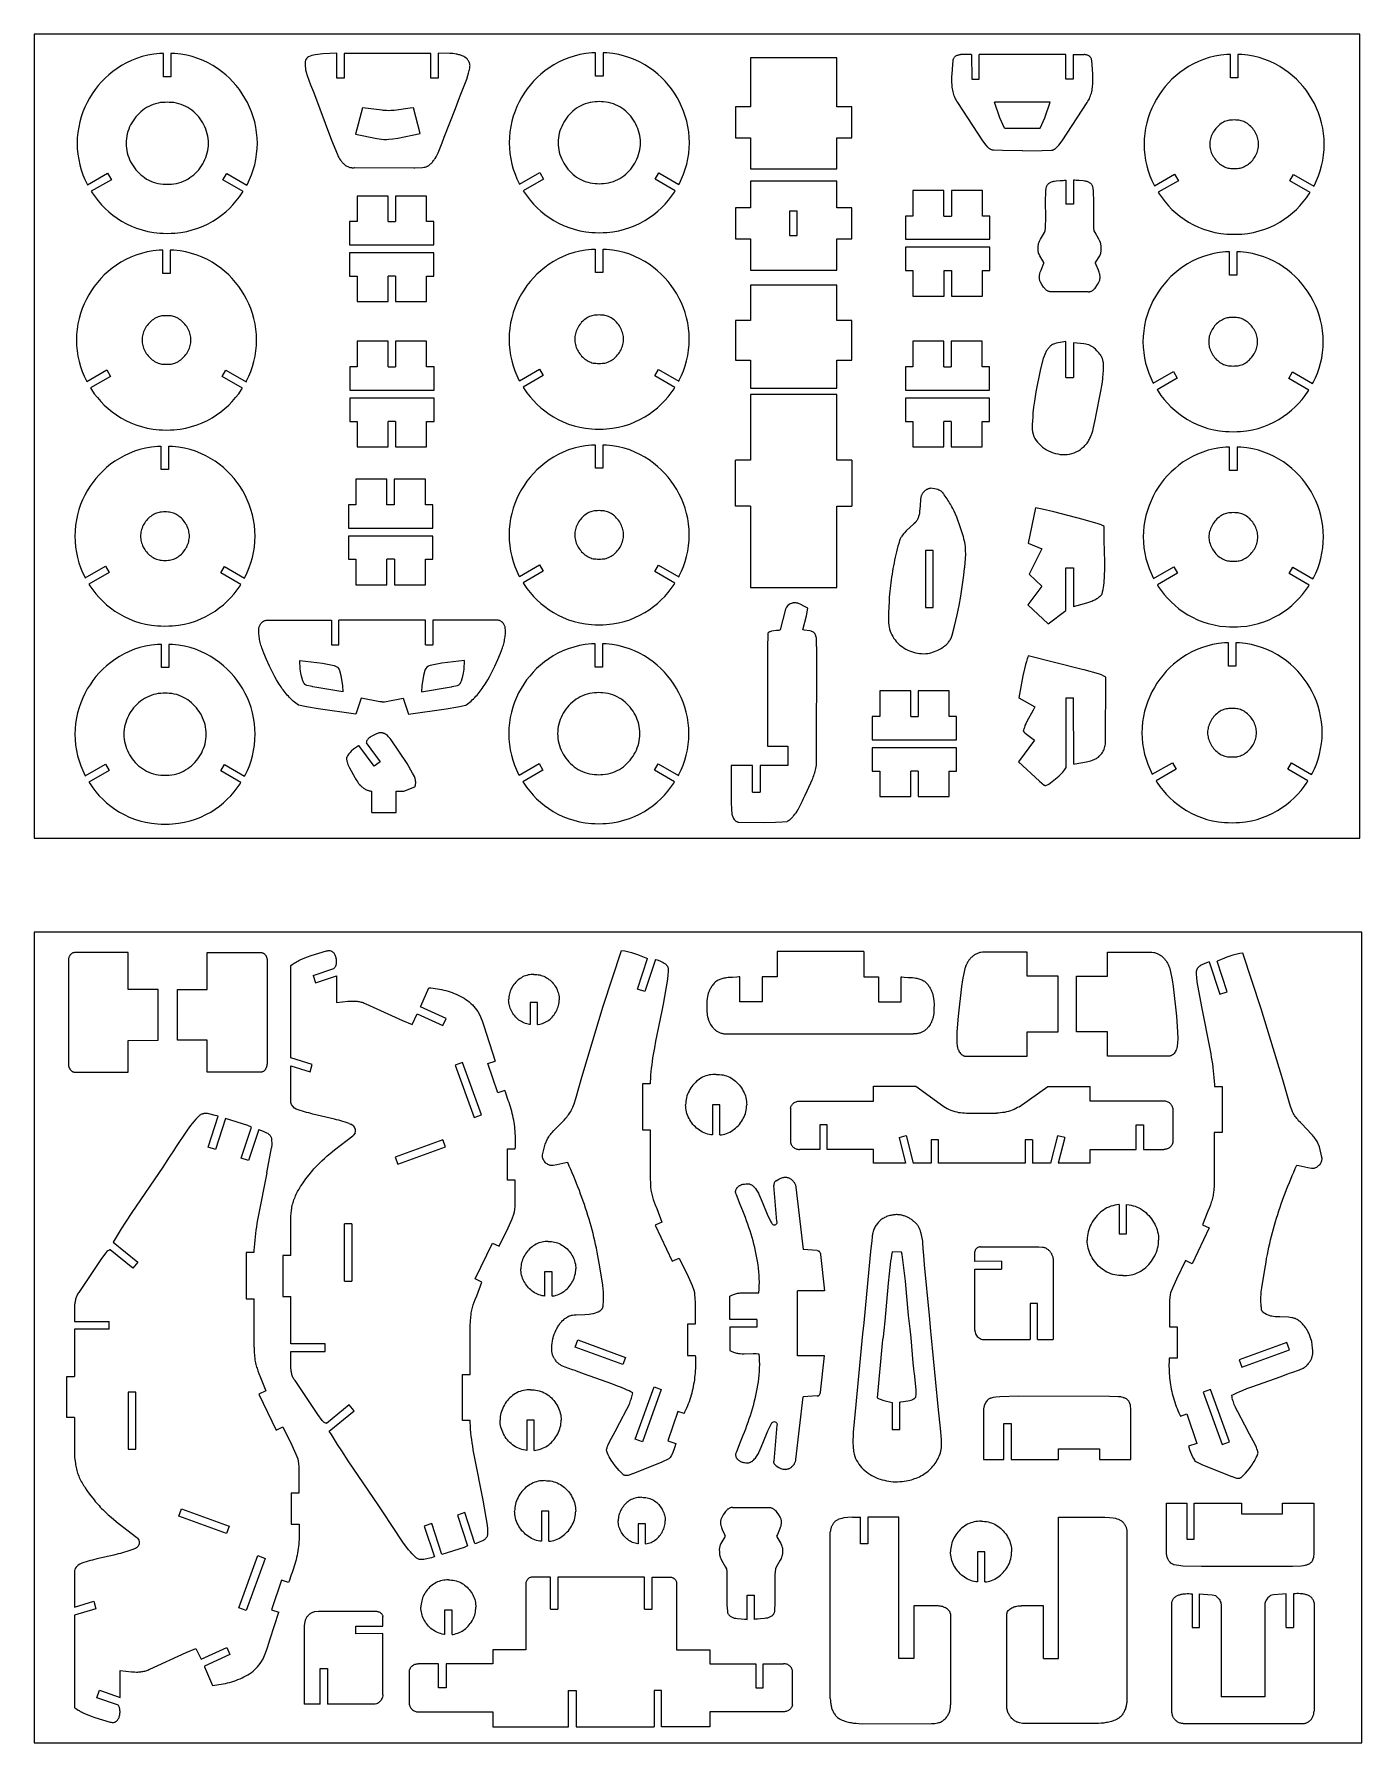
# Model space of a CAD drawing. Extents: x -103 to 103, y -133 to 133.
import ezdxf

# ---------------------------------------------------------------- set-up
doc = ezdxf.new("R2010")
doc.units = 0
doc.header["$MEASUREMENT"] = 0
doc.layers.get('0').update_dxf_attribs({"linetype": 'CONTINUOUS'})

msp = doc.modelspace()

# ---------------------------------------------------------------- linework, layer by layer
for p, q in [((-103.5, 133.17), (-103.5, 7.84)), ((103.17, 133.17), (-103.5, 133.17)), ((103.17, 7.83), (103.17, 133.17)), ((-89.86, 128.28), (-90.56, 127.83)), ((-89.12, 128.69), (-89.86, 128.28)), ((-88.34, 129.06), (-89.12, 128.69)), ((-87.52, 129.39), (-88.34, 129.06)), ((-86.66, 129.66), (-87.52, 129.39)), ((-85.78, 129.88), (-86.66, 129.66)), ((-84.86, 130.05), (-85.78, 129.88)), ((-83.91, 130.14), (-84.86, 130.05)), ((-83.37, 130.16), (-83.91, 130.14)), ((-83.33, 130.16), (-83.37, 130.16)), ((-83.33, 126.54), (-83.33, 130.16)), ((-82.13, 130.16), (-82.17, 130.16)), ((-82.17, 130.16), (-82.17, 126.54)), ((-81.58, 130.14), (-82.13, 130.16)), ((-80.64, 130.05), (-81.58, 130.14)), ((-79.72, 129.88), (-80.64, 130.05)), ((-78.84, 129.66), (-79.72, 129.88)), ((-77.98, 129.39), (-78.84, 129.66)), ((-77.16, 129.06), (-77.98, 129.39)), ((-76.38, 128.69), (-77.16, 129.06)), ((-75.64, 128.28), (-76.38, 128.69)), ((-74.94, 127.83), (-75.64, 128.28)), ((-61.24, 128.9), (-61.25, 128.76)), ((-61.25, 128.76), (-61.25, 128.63)), ((-61.25, 128.63), (-61.25, 128.5)), ((-61.25, 128.5), (-61.25, 128.37)), ((-61.25, 128.37), (-61.24, 128.12)), ((-61.22, 129), (-61.24, 128.9)), ((-61.24, 128.12), (-61.21, 127.86)), ((-61.19, 129.1), (-61.22, 129)), ((-61.21, 127.86), (-61.17, 127.61)), ((-61.15, 129.2), (-61.19, 129.1)), ((-61.1, 129.29), (-61.15, 129.2)), ((-61, 129.41), (-61.1, 129.29)), ((-60.89, 129.52), (-61, 129.41)), ((-60.72, 129.64), (-60.89, 129.52)), ((-60.49, 129.76), (-60.72, 129.64)), ((-60.19, 129.86), (-60.49, 129.76)), ((-59.67, 129.96), (-60.19, 129.86)), ((-58.47, 130.1), (-59.67, 129.96)), ((-56.33, 130.22), (-58.47, 130.1)), ((-56.33, 126.33), (-56.33, 130.22)), ((-41.66, 130.17), (-55.17, 130.17)), ((-55.17, 130.17), (-55.17, 126.33)), ((-41.66, 126.33), (-41.66, 130.17)), ((-38.67, 130.16), (-40.5, 130.21)), ((-40.5, 130.21), (-40.5, 126.33)), ((-38.25, 130.13), (-38.67, 130.16)), ((-37.97, 130.1), (-38.25, 130.13)), ((-37.7, 130.06), (-37.97, 130.1)), ((-37.56, 130.03), (-37.7, 130.06)), ((-37.42, 130), (-37.56, 130.03)), ((-37.29, 129.96), (-37.42, 130)), ((-37.15, 129.92), (-37.29, 129.96)), ((-37.02, 129.88), (-37.15, 129.92)), ((-36.89, 129.83), (-37.02, 129.88)), ((-36.76, 129.78), (-36.89, 129.83)), ((-36.63, 129.72), (-36.76, 129.78)), ((-36.51, 129.66), (-36.63, 129.72)), ((-36.33, 129.56), (-36.51, 129.66)), ((-36.16, 129.44), (-36.33, 129.56)), ((-36.01, 129.3), (-36.16, 129.44)), ((-35.87, 129.14), (-36.01, 129.3)), ((-35.79, 129.03), (-35.87, 129.14)), ((-35.72, 128.91), (-35.79, 129.03)), ((-35.66, 128.79), (-35.72, 128.91)), ((-35.62, 128.66), (-35.66, 128.79)), ((-35.63, 127.67), (-35.59, 127.86)), ((-35.58, 128.53), (-35.62, 128.66)), ((-35.59, 127.86), (-35.56, 128.06)), ((-35.56, 128.4), (-35.58, 128.53)), ((-35.54, 128.26), (-35.56, 128.4)), ((-35.56, 128.06), (-35.55, 128.13)), ((-35.55, 128.2), (-35.54, 128.26)), ((-35.55, 128.13), (-35.55, 128.2)), ((-23.2, 127.93), (-23.86, 127.45)), ((-22.5, 128.38), (-23.2, 127.93)), ((-21.75, 128.79), (-22.5, 128.38)), ((-20.97, 129.16), (-21.75, 128.79)), ((-20.16, 129.48), (-20.97, 129.16)), ((-19.3, 129.76), (-20.16, 129.48)), ((-18.41, 129.98), (-19.3, 129.76)), ((-17.49, 130.14), (-18.41, 129.98)), ((-16.55, 130.24), (-17.49, 130.14)), ((-16.01, 130.26), (-16.55, 130.24)), ((-15.96, 130.26), (-16.01, 130.26)), ((-15.96, 126.63), (-15.96, 130.26)), ((-14.76, 130.26), (-14.81, 130.26)), ((-14.81, 130.26), (-14.81, 126.63)), ((-14.22, 130.24), (-14.76, 130.26)), ((-13.28, 130.14), (-14.22, 130.24)), ((-12.36, 129.98), (-13.28, 130.14)), ((-11.47, 129.76), (-12.36, 129.98)), ((-10.62, 129.48), (-11.47, 129.76)), ((-9.8, 129.16), (-10.62, 129.48)), ((-9.02, 128.79), (-9.8, 129.16)), ((-8.28, 128.38), (-9.02, 128.79)), ((-7.57, 127.93), (-8.28, 128.38)), ((-6.91, 127.45), (-7.57, 127.93)), ((21.67, 129.5), (8.17, 129.5)), ((8.17, 129.5), (8.17, 121.84)), ((21.67, 121.84), (21.67, 129.5)), ((39.62, 126.98), (39.72, 128.38)), ((39.72, 128.38), (39.76, 129.06)), ((39.76, 129.06), (39.79, 129.19)), ((39.79, 129.19), (39.83, 129.3)), ((39.83, 129.3), (39.87, 129.4)), ((39.87, 129.4), (39.93, 129.49)), ((39.93, 129.49), (39.99, 129.58)), ((39.99, 129.58), (40.06, 129.65)), ((40.06, 129.65), (40.14, 129.72)), ((40.14, 129.72), (40.22, 129.77)), ((40.22, 129.77), (40.31, 129.82)), ((40.31, 129.82), (40.41, 129.87)), ((40.41, 129.87), (40.51, 129.9)), ((40.51, 129.9), (40.61, 129.93)), ((40.61, 129.93), (40.72, 129.96)), ((40.72, 129.96), (40.83, 129.98)), ((40.83, 129.98), (40.94, 130)), ((42.66, 130), (40.94, 130)), ((42.66, 130), (42.67, 126.17)), ((57.33, 130), (43.83, 130)), ((43.83, 126.17), (43.83, 130)), ((57.34, 126.17), (57.33, 130)), ((58.5, 130), (58.5, 126.17)), ((58.5, 130), (60.22, 130)), ((60.33, 129.98), (60.22, 130)), ((60.44, 129.96), (60.33, 129.98)), ((60.55, 129.93), (60.44, 129.96)), ((60.65, 129.9), (60.55, 129.93)), ((60.75, 129.87), (60.65, 129.9)), ((60.85, 129.82), (60.75, 129.87)), ((60.94, 129.77), (60.85, 129.82)), ((61.02, 129.72), (60.94, 129.77)), ((61.1, 129.65), (61.02, 129.72)), ((61.17, 129.58), (61.1, 129.65)), ((61.23, 129.49), (61.17, 129.58)), ((61.29, 129.4), (61.23, 129.49)), ((61.33, 129.3), (61.29, 129.4)), ((61.37, 129.19), (61.33, 129.3)), ((61.4, 129.06), (61.37, 129.19)), ((61.44, 128.38), (61.4, 129.06)), ((61.54, 126.98), (61.44, 128.38)), ((76.49, 128.12), (75.79, 127.68)), ((77.23, 128.54), (76.49, 128.12)), ((78.01, 128.91), (77.23, 128.54)), ((78.83, 129.23), (78.01, 128.91)), ((79.69, 129.51), (78.83, 129.23)), ((80.58, 129.73), (79.69, 129.51)), ((81.49, 129.89), (80.58, 129.73)), ((82.44, 129.99), (81.49, 129.89)), ((82.98, 130.01), (82.44, 129.99)), ((83.02, 130.01), (82.98, 130.01)), ((83.02, 126.38), (83.02, 130.01)), ((84.23, 130.01), (84.18, 130.01)), ((84.18, 130.01), (84.18, 126.38)), ((84.77, 129.99), (84.23, 130.01)), ((85.71, 129.89), (84.77, 129.99)), ((86.63, 129.73), (85.71, 129.89)), ((87.51, 129.51), (86.63, 129.73)), ((88.37, 129.23), (87.51, 129.51)), ((89.19, 128.91), (88.37, 129.23)), ((89.97, 128.54), (89.19, 128.91)), ((90.71, 128.12), (89.97, 128.54)), ((91.41, 127.68), (90.71, 128.12)), ((-93, 125.73), (-93.52, 125.14)), ((-92.45, 126.3), (-93, 125.73)), ((-91.86, 126.84), (-92.45, 126.3)), ((-91.23, 127.35), (-91.86, 126.84)), ((-90.56, 127.83), (-91.23, 127.35)), ((-82.17, 126.54), (-83.33, 126.54)), ((-74.27, 127.35), (-74.94, 127.83)), ((-73.64, 126.84), (-74.27, 127.35)), ((-73.05, 126.3), (-73.64, 126.84)), ((-72.5, 125.73), (-73.05, 126.3)), ((-71.98, 125.14), (-72.5, 125.73)), ((-61.17, 127.61), (-61.08, 127.23)), ((-61.08, 127.23), (-60.94, 126.73)), ((-60.94, 126.73), (-60.39, 125.28)), ((-60.39, 125.28), (-59.94, 124.16)), ((-55.17, 126.33), (-56.33, 126.33)), ((-40.5, 126.33), (-41.66, 126.33)), ((-36.98, 123.8), (-36.05, 126.17)), ((-36.05, 126.17), (-35.87, 126.73)), ((-35.87, 126.73), (-35.76, 127.1)), ((-35.76, 127.1), (-35.67, 127.48)), ((-35.67, 127.48), (-35.63, 127.67)), ((-26.16, 125.24), (-26.64, 124.62)), ((-25.64, 125.83), (-26.16, 125.24)), ((-25.08, 126.4), (-25.64, 125.83)), ((-24.49, 126.94), (-25.08, 126.4)), ((-23.86, 127.45), (-24.49, 126.94)), ((-14.81, 126.63), (-15.96, 126.63)), ((-6.28, 126.94), (-6.91, 127.45)), ((-5.69, 126.4), (-6.28, 126.94)), ((-5.14, 125.83), (-5.69, 126.4)), ((-4.62, 125.24), (-5.14, 125.83)), ((-4.13, 124.62), (-4.62, 125.24)), ((39.59, 126.28), (39.6, 126.51)), ((39.59, 126.04), (39.59, 126.28)), ((39.59, 125.81), (39.59, 126.04)), ((39.6, 125.57), (39.59, 125.81)), ((39.6, 126.51), (39.62, 126.98)), ((39.61, 125.34), (39.6, 125.57)), ((39.63, 125.11), (39.61, 125.34)), ((42.67, 126.17), (43.83, 126.17)), ((58.5, 126.17), (57.34, 126.17)), ((61.53, 125.11), (61.55, 125.34)), ((61.56, 126.51), (61.54, 126.98)), ((61.55, 125.34), (61.56, 125.57)), ((61.57, 126.28), (61.56, 126.51)), ((61.56, 125.57), (61.57, 125.81)), ((61.57, 126.04), (61.57, 126.28)), ((61.57, 125.81), (61.57, 126.04)), ((73.35, 125.58), (72.83, 124.99)), ((73.9, 126.15), (73.35, 125.58)), ((74.5, 126.69), (73.9, 126.15)), ((75.12, 127.2), (74.5, 126.69)), ((75.79, 127.68), (75.12, 127.2)), ((84.18, 126.38), (83.02, 126.38)), ((92.08, 127.2), (91.41, 127.68)), ((92.71, 126.69), (92.08, 127.2)), ((93.3, 126.15), (92.71, 126.69)), ((93.85, 125.58), (93.3, 126.15)), ((94.37, 124.99), (93.85, 125.58)), ((-95.25, 122.52), (-95.59, 121.81)), ((-94.87, 123.21), (-95.25, 122.52)), ((-94.45, 123.88), (-94.87, 123.21)), ((-94, 124.52), (-94.45, 123.88)), ((-93.52, 125.14), (-94, 124.52)), ((-83.4, 122.53), (-83.8, 122.49)), ((-83.07, 122.54), (-83.4, 122.53)), ((-82.75, 122.56), (-83.07, 122.54)), ((-82.43, 122.54), (-82.75, 122.56)), ((-82.1, 122.53), (-82.43, 122.54)), ((-81.7, 122.49), (-82.1, 122.53)), ((-71.5, 124.52), (-71.98, 125.14)), ((-71.05, 123.88), (-71.5, 124.52)), ((-70.63, 123.21), (-71.05, 123.88)), ((-70.25, 122.52), (-70.63, 123.21)), ((-69.91, 121.81), (-70.25, 122.52)), ((-59.94, 124.16), (-57.12, 116.65)), ((-37.79, 121.57), (-37.39, 122.7)), ((-37.39, 122.7), (-37.33, 122.89)), ((-37.33, 122.89), (-36.98, 123.8)), ((-27.88, 122.62), (-28.23, 121.9)), ((-27.5, 123.31), (-27.88, 122.62)), ((-27.09, 123.98), (-27.5, 123.31)), ((-26.64, 124.62), (-27.09, 123.98)), ((-16.82, 122.52), (-17.2, 122.42)), ((-16.44, 122.58), (-16.82, 122.52)), ((-16.04, 122.63), (-16.44, 122.58)), ((-15.71, 122.64), (-16.04, 122.63)), ((-15.39, 122.65), (-15.71, 122.64)), ((-15.06, 122.64), (-15.39, 122.65)), ((-14.73, 122.63), (-15.06, 122.64)), ((-14.34, 122.58), (-14.73, 122.63)), ((-13.95, 122.52), (-14.34, 122.58)), ((-13.57, 122.42), (-13.95, 122.52)), ((-3.68, 123.98), (-4.13, 124.62)), ((-3.27, 123.31), (-3.68, 123.98)), ((-2.89, 122.62), (-3.27, 123.31)), ((-2.55, 121.9), (-2.89, 122.62)), ((39.65, 124.88), (39.63, 125.11)), ((39.68, 124.65), (39.65, 124.88)), ((39.72, 124.42), (39.68, 124.65)), ((39.77, 124.2), (39.72, 124.42)), ((39.83, 123.98), (39.77, 124.2)), ((39.89, 123.76), (39.83, 123.98)), ((39.96, 123.54), (39.89, 123.76)), ((40.05, 123.33), (39.96, 123.54)), ((40.14, 123.11), (40.05, 123.33)), ((40.25, 122.91), (40.14, 123.11)), ((40.36, 122.7), (40.25, 122.91)), ((40.49, 122.5), (40.36, 122.7)), ((54.93, 122.57), (46.23, 122.57)), ((47.08, 120.15), (46.23, 122.57)), ((54.08, 120.15), (54.93, 122.57)), ((60.67, 122.5), (60.8, 122.7)), ((60.8, 122.7), (60.91, 122.91)), ((60.91, 122.91), (61.02, 123.11)), ((61.02, 123.11), (61.11, 123.33)), ((61.11, 123.33), (61.2, 123.54)), ((61.2, 123.54), (61.27, 123.76)), ((61.27, 123.76), (61.34, 123.98)), ((61.34, 123.98), (61.39, 124.2)), ((61.39, 124.2), (61.44, 124.42)), ((61.44, 124.42), (61.48, 124.65)), ((61.48, 124.65), (61.51, 124.88)), ((61.51, 124.88), (61.53, 125.11)), ((71.48, 123.06), (71.1, 122.37)), ((71.9, 123.73), (71.48, 123.06)), ((72.35, 124.37), (71.9, 123.73)), ((72.83, 124.99), (72.35, 124.37)), ((94.86, 124.37), (94.37, 124.99)), ((95.3, 123.73), (94.86, 124.37)), ((95.72, 123.06), (95.3, 123.73)), ((96.1, 122.37), (95.72, 123.06)), ((-96.16, 120.3), (-96.38, 119.51)), ((-95.89, 121.07), (-96.16, 120.3)), ((-95.59, 121.81), (-95.89, 121.07)), ((-87.87, 119.98), (-88.08, 119.68)), ((-87.65, 120.27), (-87.87, 119.98)), ((-87.4, 120.55), (-87.65, 120.27)), ((-87.14, 120.81), (-87.4, 120.55)), ((-86.87, 121.06), (-87.14, 120.81)), ((-86.58, 121.3), (-86.87, 121.06)), ((-86.28, 121.52), (-86.58, 121.3)), ((-85.96, 121.72), (-86.28, 121.52)), ((-85.63, 121.9), (-85.96, 121.72)), ((-85.29, 122.07), (-85.63, 121.9)), ((-84.93, 122.21), (-85.29, 122.07)), ((-84.57, 122.33), (-84.93, 122.21)), ((-84.19, 122.42), (-84.57, 122.33)), ((-83.8, 122.49), (-84.19, 122.42)), ((-81.31, 122.42), (-81.7, 122.49)), ((-80.93, 122.33), (-81.31, 122.42)), ((-80.57, 122.21), (-80.93, 122.33)), ((-80.21, 122.07), (-80.57, 122.21)), ((-79.87, 121.9), (-80.21, 122.07)), ((-79.54, 121.72), (-79.87, 121.9)), ((-79.22, 121.52), (-79.54, 121.72)), ((-78.92, 121.3), (-79.22, 121.52)), ((-78.63, 121.06), (-78.92, 121.3)), ((-78.36, 120.81), (-78.63, 121.06)), ((-78.1, 120.55), (-78.36, 120.81)), ((-77.85, 120.27), (-78.1, 120.55)), ((-77.63, 119.98), (-77.85, 120.27)), ((-77.42, 119.68), (-77.63, 119.98)), ((-69.61, 121.07), (-69.91, 121.81)), ((-69.34, 120.3), (-69.61, 121.07)), ((-69.12, 119.51), (-69.34, 120.3)), ((-52.29, 121.66), (-53.42, 117.58)), ((-49.26, 121.3), (-52.29, 121.66)), ((-49.09, 121.28), (-49.26, 121.3)), ((-48.92, 121.27), (-49.09, 121.28)), ((-48.58, 121.25), (-48.92, 121.27)), ((-48.24, 121.24), (-48.58, 121.25)), ((-47.9, 121.25), (-48.24, 121.24)), ((-47.39, 121.28), (-47.9, 121.25)), ((-44.86, 121.61), (-47.39, 121.28)), ((-44.36, 121.67), (-44.86, 121.61)), ((-43.32, 117.68), (-44.36, 121.67)), ((-39.57, 117.12), (-37.79, 121.57)), ((-28.8, 120.39), (-29.02, 119.6)), ((-28.53, 121.16), (-28.8, 120.39)), ((-28.23, 121.9), (-28.53, 121.16)), ((-20.51, 120.08), (-20.72, 119.78)), ((-20.28, 120.37), (-20.51, 120.08)), ((-20.04, 120.65), (-20.28, 120.37)), ((-19.78, 120.91), (-20.04, 120.65)), ((-19.51, 121.16), (-19.78, 120.91)), ((-19.22, 121.4), (-19.51, 121.16)), ((-18.92, 121.61), (-19.22, 121.4)), ((-18.6, 121.82), (-18.92, 121.61)), ((-18.27, 122), (-18.6, 121.82)), ((-17.93, 122.16), (-18.27, 122)), ((-17.57, 122.3), (-17.93, 122.16)), ((-17.2, 122.42), (-17.57, 122.3)), ((-13.2, 122.3), (-13.57, 122.42)), ((-12.85, 122.16), (-13.2, 122.3)), ((-12.5, 122), (-12.85, 122.16)), ((-12.17, 121.82), (-12.5, 122)), ((-11.86, 121.61), (-12.17, 121.82)), ((-11.55, 121.4), (-11.86, 121.61)), ((-11.27, 121.16), (-11.55, 121.4)), ((-10.99, 120.91), (-11.27, 121.16)), ((-10.73, 120.65), (-10.99, 120.91)), ((-10.49, 120.37), (-10.73, 120.65)), ((-10.26, 120.08), (-10.49, 120.37)), ((-10.05, 119.78), (-10.26, 120.08)), ((-2.24, 121.16), (-2.55, 121.9)), ((-1.98, 120.39), (-2.24, 121.16)), ((-1.75, 119.6), (-1.98, 120.39)), ((5.86, 121.84), (5.86, 116.99)), ((8.17, 121.84), (5.86, 121.84)), ((24.01, 121.84), (21.67, 121.84)), ((24.01, 116.99), (24.01, 121.84)), ((44.39, 116.55), (40.49, 122.5)), ((47.81, 118.5), (47.08, 120.15)), ((53.35, 118.5), (54.08, 120.15)), ((56.77, 116.55), (60.67, 122.5)), ((70.19, 120.14), (69.97, 119.35)), ((70.46, 120.91), (70.19, 120.14)), ((70.76, 121.65), (70.46, 120.91)), ((71.1, 122.37), (70.76, 121.65)), ((96.44, 121.65), (96.1, 122.37)), ((96.74, 120.91), (96.44, 121.65)), ((97.01, 120.14), (96.74, 120.91)), ((97.23, 119.35), (97.01, 120.14)), ((-96.69, 117.85), (-96.77, 116.99)), ((-96.56, 118.69), (-96.69, 117.85)), ((-96.38, 119.51), (-96.56, 118.69)), ((-89.06, 117.29), (-89.12, 116.91)), ((-88.98, 117.65), (-89.06, 117.29)), ((-88.88, 118.01), (-88.98, 117.65)), ((-88.76, 118.37), (-88.88, 118.01)), ((-88.62, 118.71), (-88.76, 118.37)), ((-88.46, 119.04), (-88.62, 118.71)), ((-88.28, 119.37), (-88.46, 119.04)), ((-88.08, 119.68), (-88.28, 119.37)), ((-77.22, 119.37), (-77.42, 119.68)), ((-77.04, 119.04), (-77.22, 119.37)), ((-76.88, 118.71), (-77.04, 119.04)), ((-76.74, 118.37), (-76.88, 118.71)), ((-76.62, 118.01), (-76.74, 118.37)), ((-76.52, 117.65), (-76.62, 118.01)), ((-76.44, 117.29), (-76.52, 117.65)), ((-76.38, 116.91), (-76.44, 117.29)), ((-68.94, 118.69), (-69.12, 119.51)), ((-68.81, 117.85), (-68.94, 118.69)), ((-68.73, 116.99), (-68.81, 117.85)), ((-53.42, 117.58), (-50.06, 116.9)), ((-46.81, 116.96), (-43.32, 117.68)), ((-29.33, 117.95), (-29.41, 117.09)), ((-29.2, 118.79), (-29.33, 117.95)), ((-29.02, 119.6), (-29.2, 118.79)), ((-21.7, 117.38), (-21.76, 117.01)), ((-21.62, 117.75), (-21.7, 117.38)), ((-21.52, 118.11), (-21.62, 117.75)), ((-21.39, 118.46), (-21.52, 118.11)), ((-21.25, 118.8), (-21.39, 118.46)), ((-21.09, 119.14), (-21.25, 118.8)), ((-20.92, 119.46), (-21.09, 119.14)), ((-20.72, 119.78), (-20.92, 119.46)), ((-9.86, 119.46), (-10.05, 119.78)), ((-9.68, 119.14), (-9.86, 119.46)), ((-9.52, 118.8), (-9.68, 119.14)), ((-9.38, 118.46), (-9.52, 118.8)), ((-9.26, 118.11), (-9.38, 118.46)), ((-9.16, 117.75), (-9.26, 118.11)), ((-9.08, 117.38), (-9.16, 117.75)), ((-9.02, 117.01), (-9.08, 117.38)), ((-1.58, 118.79), (-1.75, 119.6)), ((-1.44, 117.95), (-1.58, 118.79)), ((-1.37, 117.09), (-1.44, 117.95)), ((47.81, 118.5), (53.35, 118.5)), ((69.66, 117.7), (69.58, 116.84)), ((69.79, 118.54), (69.66, 117.7)), ((69.97, 119.35), (69.79, 118.54)), ((80.03, 117.27), (79.96, 117.06)), ((80.12, 117.48), (80.03, 117.27)), ((80.22, 117.69), (80.12, 117.48)), ((80.33, 117.89), (80.22, 117.69)), ((80.45, 118.09), (80.33, 117.89)), ((80.58, 118.28), (80.45, 118.09)), ((80.72, 118.46), (80.58, 118.28)), ((80.88, 118.63), (80.72, 118.46)), ((81.04, 118.8), (80.88, 118.63)), ((81.2, 118.95), (81.04, 118.8)), ((81.38, 119.09), (81.2, 118.95)), ((81.55, 119.22), (81.38, 119.09)), ((81.74, 119.33), (81.55, 119.22)), ((81.92, 119.44), (81.74, 119.33)), ((82.11, 119.53), (81.92, 119.44)), ((82.3, 119.6), (82.11, 119.53)), ((82.49, 119.66), (82.3, 119.6)), ((82.68, 119.71), (82.49, 119.66)), ((82.87, 119.74), (82.68, 119.71)), ((83.07, 119.76), (82.87, 119.74)), ((83.36, 119.77), (83.07, 119.76)), ((83.6, 119.79), (83.36, 119.77)), ((83.84, 119.77), (83.6, 119.79)), ((84.13, 119.76), (83.84, 119.77)), ((84.33, 119.74), (84.13, 119.76)), ((84.52, 119.71), (84.33, 119.74)), ((84.71, 119.66), (84.52, 119.71)), ((84.9, 119.6), (84.71, 119.66)), ((85.09, 119.53), (84.9, 119.6)), ((85.28, 119.44), (85.09, 119.53)), ((85.47, 119.33), (85.28, 119.44)), ((85.65, 119.22), (85.47, 119.33)), ((85.83, 119.09), (85.65, 119.22)), ((86, 118.95), (85.83, 119.09)), ((86.17, 118.8), (86, 118.95)), ((86.33, 118.63), (86.17, 118.8)), ((86.48, 118.46), (86.33, 118.63)), ((86.62, 118.28), (86.48, 118.46)), ((86.75, 118.09), (86.62, 118.28)), ((86.88, 117.89), (86.75, 118.09)), ((86.99, 117.69), (86.88, 117.89)), ((87.09, 117.48), (86.99, 117.69)), ((87.17, 117.27), (87.09, 117.48)), ((87.24, 117.06), (87.17, 117.27)), ((97.41, 118.54), (97.23, 119.35)), ((97.54, 117.7), (97.41, 118.54)), ((97.62, 116.84), (97.54, 117.7)), ((-96.77, 116.99), (-96.79, 116.16)), ((-96.79, 116.16), (-96.77, 115.32)), ((-96.77, 115.32), (-96.69, 114.46)), ((-89.15, 116.53), (-89.17, 116.16)), ((-89.17, 116.16), (-89.15, 115.78)), ((-89.12, 116.91), (-89.15, 116.53)), ((-89.15, 115.78), (-89.12, 115.4)), ((-89.12, 115.4), (-89.06, 115.03)), ((-89.06, 115.03), (-88.98, 114.66)), ((-88.98, 114.66), (-88.88, 114.3)), ((-76.62, 114.3), (-76.52, 114.66)), ((-76.52, 114.66), (-76.44, 115.03)), ((-76.44, 115.03), (-76.38, 115.4)), ((-76.34, 116.53), (-76.38, 116.91)), ((-76.38, 115.4), (-76.34, 115.78)), ((-76.33, 116.16), (-76.34, 116.53)), ((-76.34, 115.78), (-76.33, 116.16)), ((-68.81, 114.46), (-68.73, 115.32)), ((-68.7, 116.16), (-68.73, 116.99)), ((-68.73, 115.32), (-68.7, 116.16)), ((-57.12, 116.65), (-56.23, 114.41)), ((-50.06, 116.9), (-48.98, 116.73)), ((-48.98, 116.73), (-48.58, 116.75)), ((-48.58, 116.75), (-48.19, 116.78)), ((-48.19, 116.78), (-47.6, 116.84)), ((-47.6, 116.84), (-46.81, 116.96)), ((-40.7, 114.28), (-40.52, 114.65)), ((-40.52, 114.65), (-39.88, 116.22)), ((-39.88, 116.22), (-39.57, 117.12)), ((-29.41, 117.09), (-29.43, 116.25)), ((-29.43, 116.25), (-29.41, 115.42)), ((-29.41, 115.42), (-29.33, 114.56)), ((-29.33, 114.56), (-29.2, 113.72)), ((-21.79, 116.63), (-21.8, 116.25)), ((-21.8, 116.25), (-21.79, 115.88)), ((-21.76, 117.01), (-21.79, 116.63)), ((-21.79, 115.88), (-21.76, 115.5)), ((-21.76, 115.5), (-21.7, 115.12)), ((-21.7, 115.12), (-21.62, 114.76)), ((-21.62, 114.76), (-21.52, 114.4)), ((-9.26, 114.4), (-9.16, 114.76)), ((-9.16, 114.76), (-9.08, 115.12)), ((-9.08, 115.12), (-9.02, 115.5)), ((-8.98, 116.63), (-9.02, 117.01)), ((-9.02, 115.5), (-8.98, 115.88)), ((-8.97, 116.25), (-8.98, 116.63)), ((-8.98, 115.88), (-8.97, 116.25)), ((-1.58, 113.72), (-1.44, 114.56)), ((-1.44, 114.56), (-1.37, 115.42)), ((-1.34, 116.25), (-1.37, 117.09)), ((-1.37, 115.42), (-1.34, 116.25)), ((5.86, 116.99), (8.17, 116.99)), ((8.17, 116.99), (8.17, 112.17)), ((21.67, 112.17), (21.67, 116.99)), ((21.67, 116.99), (24.01, 116.99)), ((44.93, 115.87), (44.39, 116.55)), ((45.19, 115.56), (44.93, 115.87)), ((45.3, 115.45), (45.19, 115.56)), ((45.42, 115.35), (45.3, 115.45)), ((45.48, 115.31), (45.42, 115.35)), ((45.55, 115.26), (45.48, 115.31)), ((45.61, 115.23), (45.55, 115.26)), ((45.68, 115.19), (45.61, 115.23)), ((45.75, 115.16), (45.68, 115.19)), ((45.82, 115.14), (45.75, 115.16)), ((45.9, 115.11), (45.82, 115.14)), ((45.98, 115.1), (45.9, 115.11)), ((46.06, 115.09), (45.98, 115.1)), ((47.49, 115.01), (46.06, 115.09)), ((50.58, 115), (47.49, 115.01)), ((50.58, 115), (53.68, 115.01)), ((53.68, 115.01), (55.1, 115.09)), ((55.1, 115.09), (55.18, 115.1)), ((55.18, 115.1), (55.26, 115.11)), ((55.26, 115.11), (55.34, 115.14)), ((55.34, 115.14), (55.41, 115.16)), ((55.41, 115.16), (55.48, 115.19)), ((55.48, 115.19), (55.55, 115.23)), ((55.55, 115.23), (55.62, 115.26)), ((55.62, 115.26), (55.68, 115.31)), ((55.68, 115.31), (55.74, 115.35)), ((55.74, 115.35), (55.86, 115.45)), ((55.86, 115.45), (55.97, 115.56)), ((55.97, 115.56), (56.24, 115.87)), ((56.24, 115.87), (56.77, 116.55)), ((69.58, 116.84), (69.56, 116)), ((69.56, 116), (69.58, 115.17)), ((69.58, 115.17), (69.66, 114.31)), ((79.8, 116.22), (79.79, 116)), ((79.79, 116), (79.8, 115.79)), ((79.82, 116.43), (79.8, 116.22)), ((79.8, 115.79), (79.82, 115.58)), ((79.85, 116.64), (79.82, 116.43)), ((79.82, 115.58), (79.85, 115.37)), ((79.9, 116.85), (79.85, 116.64)), ((79.85, 115.37), (79.9, 115.16)), ((79.96, 117.06), (79.9, 116.85)), ((79.9, 115.16), (79.96, 114.94)), ((79.96, 114.94), (80.03, 114.73)), ((80.03, 114.73), (80.12, 114.52)), ((80.12, 114.52), (80.22, 114.32)), ((86.99, 114.32), (87.09, 114.52)), ((87.09, 114.52), (87.17, 114.73)), ((87.17, 114.73), (87.24, 114.94)), ((87.3, 116.85), (87.24, 117.06)), ((87.24, 114.94), (87.3, 115.16)), ((87.35, 116.64), (87.3, 116.85)), ((87.3, 115.16), (87.35, 115.37)), ((87.38, 116.43), (87.35, 116.64)), ((87.35, 115.37), (87.38, 115.58)), ((87.4, 116.22), (87.38, 116.43)), ((87.38, 115.58), (87.4, 115.79)), ((87.41, 116), (87.4, 116.22)), ((87.4, 115.79), (87.41, 116)), ((97.54, 114.31), (97.62, 115.17)), ((97.65, 116), (97.62, 116.84)), ((97.62, 115.17), (97.65, 116)), ((-96.69, 114.46), (-96.56, 113.62)), ((-96.56, 113.62), (-96.38, 112.81)), ((-96.38, 112.81), (-96.16, 112.02)), ((-96.16, 112.02), (-95.89, 111.25)), ((-88.88, 114.3), (-88.76, 113.95)), ((-88.76, 113.95), (-88.62, 113.61)), ((-88.62, 113.61), (-88.46, 113.27)), ((-88.46, 113.27), (-88.28, 112.95)), ((-88.28, 112.95), (-88.08, 112.63)), ((-88.08, 112.63), (-87.87, 112.33)), ((-87.87, 112.33), (-87.65, 112.04)), ((-87.65, 112.04), (-87.4, 111.76)), ((-78.1, 111.76), (-77.85, 112.04)), ((-77.85, 112.04), (-77.63, 112.33)), ((-77.63, 112.33), (-77.42, 112.63)), ((-77.42, 112.63), (-77.22, 112.95)), ((-77.22, 112.95), (-77.04, 113.27)), ((-77.04, 113.27), (-76.88, 113.61)), ((-76.88, 113.61), (-76.74, 113.95)), ((-76.74, 113.95), (-76.62, 114.3)), ((-69.61, 111.25), (-69.34, 112.02)), ((-69.34, 112.02), (-69.12, 112.81)), ((-69.12, 112.81), (-68.94, 113.62)), ((-68.94, 113.62), (-68.81, 114.46)), ((-56.23, 114.41), (-56.13, 114.18)), ((-56.13, 114.18), (-56.01, 113.96)), ((-56.01, 113.96), (-55.88, 113.74)), ((-55.88, 113.74), (-55.74, 113.53)), ((-55.74, 113.53), (-55.66, 113.43)), ((-55.66, 113.43), (-55.58, 113.32)), ((-55.58, 113.32), (-55.5, 113.23)), ((-55.5, 113.23), (-55.41, 113.13)), ((-55.41, 113.13), (-55.32, 113.04)), ((-55.32, 113.04), (-55.23, 112.95)), ((-55.23, 112.95), (-55.14, 112.87)), ((-55.14, 112.87), (-55.04, 112.79)), ((-55.04, 112.79), (-54.94, 112.72)), ((-54.94, 112.72), (-54.83, 112.65)), ((-54.83, 112.65), (-54.73, 112.59)), ((-54.73, 112.59), (-54.62, 112.53)), ((-54.62, 112.53), (-54.5, 112.48)), ((-54.5, 112.48), (-54.39, 112.44)), ((-54.39, 112.44), (-54.27, 112.4)), ((-54.27, 112.4), (-54.15, 112.38)), ((-54.15, 112.38), (-54.03, 112.36)), ((-54.03, 112.36), (-53.9, 112.34)), ((-53.9, 112.34), (-53.77, 112.34)), ((-53.77, 112.34), (-53.64, 112.34)), ((-53.64, 112.34), (-53.5, 112.36)), ((-53.5, 112.36), (-44.33, 112.33)), ((-44.33, 112.33), (-44.16, 112.35)), ((-44.16, 112.35), (-42.96, 112.39)), ((-42.96, 112.39), (-42.7, 112.43)), ((-42.7, 112.43), (-42.54, 112.46)), ((-42.54, 112.46), (-42.37, 112.51)), ((-42.37, 112.51), (-42.3, 112.54)), ((-42.3, 112.54), (-42.22, 112.57)), ((-42.22, 112.57), (-42.14, 112.61)), ((-42.14, 112.61), (-42.07, 112.65)), ((-42.07, 112.65), (-41.99, 112.7)), ((-41.99, 112.7), (-41.92, 112.75)), ((-41.92, 112.75), (-41.81, 112.84)), ((-41.81, 112.84), (-41.7, 112.94)), ((-41.7, 112.94), (-41.6, 113.03)), ((-41.6, 113.03), (-41.5, 113.13)), ((-41.5, 113.13), (-41.41, 113.24)), ((-41.41, 113.24), (-41.32, 113.34)), ((-41.32, 113.34), (-41.23, 113.45)), ((-41.23, 113.45), (-41.15, 113.56)), ((-41.15, 113.56), (-41.07, 113.68)), ((-41.07, 113.68), (-40.99, 113.79)), ((-40.99, 113.79), (-40.84, 114.03)), ((-40.84, 114.03), (-40.7, 114.28)), ((-29.2, 113.72), (-29.02, 112.9)), ((-29.02, 112.9), (-28.8, 112.11)), ((-28.8, 112.11), (-28.53, 111.35)), ((-21.52, 114.4), (-21.39, 114.04)), ((-21.39, 114.04), (-21.25, 113.7)), ((-21.25, 113.7), (-21.09, 113.37)), ((-21.09, 113.37), (-20.92, 113.04)), ((-20.92, 113.04), (-20.72, 112.73)), ((-20.72, 112.73), (-20.51, 112.43)), ((-20.51, 112.43), (-20.28, 112.14)), ((-20.28, 112.14), (-20.04, 111.86)), ((-20.04, 111.86), (-19.78, 111.6)), ((-10.99, 111.6), (-10.73, 111.86)), ((-10.73, 111.86), (-10.49, 112.14)), ((-10.49, 112.14), (-10.26, 112.43)), ((-10.26, 112.43), (-10.05, 112.73)), ((-10.05, 112.73), (-9.86, 113.04)), ((-9.86, 113.04), (-9.68, 113.37)), ((-9.68, 113.37), (-9.52, 113.7)), ((-9.52, 113.7), (-9.38, 114.04)), ((-9.38, 114.04), (-9.26, 114.4)), ((-2.24, 111.35), (-1.98, 112.11)), ((-1.98, 112.11), (-1.75, 112.9)), ((-1.75, 112.9), (-1.58, 113.72)), ((8.17, 112.17), (21.67, 112.17)), ((69.66, 114.31), (69.79, 113.47)), ((69.79, 113.47), (69.97, 112.65)), ((69.97, 112.65), (70.19, 111.86)), ((70.19, 111.86), (70.46, 111.09)), ((80.22, 114.32), (80.33, 114.11)), ((80.33, 114.11), (80.45, 113.92)), ((80.45, 113.92), (80.58, 113.73)), ((80.58, 113.73), (80.72, 113.55)), ((80.72, 113.55), (80.88, 113.37)), ((80.88, 113.37), (81.04, 113.21)), ((81.04, 113.21), (81.2, 113.06)), ((81.2, 113.06), (81.38, 112.91)), ((81.38, 112.91), (81.55, 112.79)), ((81.55, 112.79), (81.74, 112.67)), ((81.74, 112.67), (81.92, 112.57)), ((81.92, 112.57), (82.11, 112.48)), ((82.11, 112.48), (82.3, 112.4)), ((82.3, 112.4), (82.49, 112.34)), ((82.49, 112.34), (82.68, 112.29)), ((82.68, 112.29), (82.87, 112.26)), ((82.87, 112.26), (83.07, 112.24)), ((83.07, 112.24), (83.36, 112.23)), ((83.36, 112.23), (83.6, 112.22)), ((83.6, 112.22), (83.84, 112.23)), ((83.84, 112.23), (84.13, 112.24)), ((84.13, 112.24), (84.33, 112.26)), ((84.33, 112.26), (84.52, 112.29)), ((84.52, 112.29), (84.71, 112.34)), ((84.71, 112.34), (84.9, 112.4)), ((84.9, 112.4), (85.09, 112.48)), ((85.09, 112.48), (85.28, 112.57)), ((85.28, 112.57), (85.47, 112.67)), ((85.47, 112.67), (85.65, 112.79)), ((85.65, 112.79), (85.83, 112.91)), ((85.83, 112.91), (86, 113.06)), ((86, 113.06), (86.17, 113.21)), ((86.17, 113.21), (86.33, 113.37)), ((86.33, 113.37), (86.48, 113.55)), ((86.48, 113.55), (86.62, 113.73)), ((86.62, 113.73), (86.75, 113.92)), ((86.75, 113.92), (86.88, 114.11)), ((86.88, 114.11), (86.99, 114.32)), ((96.74, 111.09), (97.01, 111.86)), ((97.01, 111.86), (97.23, 112.65)), ((97.23, 112.65), (97.41, 113.47)), ((97.41, 113.47), (97.54, 114.31)), ((-95.89, 111.25), (-95.59, 110.51)), ((-95.59, 110.51), (-95.25, 109.79)), ((-95.25, 109.79), (-95.18, 109.68)), ((-95.18, 109.68), (-92.04, 111.49)), ((-91.46, 110.48), (-94.6, 108.68)), ((-92.04, 111.49), (-91.46, 110.48)), ((-87.4, 111.76), (-87.14, 111.5)), ((-87.14, 111.5), (-86.87, 111.25)), ((-86.87, 111.25), (-86.58, 111.01)), ((-86.58, 111.01), (-86.28, 110.8)), ((-86.28, 110.8), (-85.96, 110.59)), ((-85.96, 110.59), (-85.63, 110.41)), ((-85.63, 110.41), (-85.29, 110.25)), ((-85.29, 110.25), (-84.93, 110.11)), ((-84.93, 110.11), (-84.57, 109.99)), ((-84.57, 109.99), (-84.19, 109.89)), ((-84.19, 109.89), (-83.8, 109.83)), ((-83.8, 109.83), (-83.4, 109.78)), ((-83.4, 109.78), (-83.07, 109.77)), ((-83.07, 109.77), (-82.75, 109.76)), ((-82.75, 109.76), (-82.43, 109.77)), ((-82.43, 109.77), (-82.1, 109.78)), ((-82.1, 109.78), (-81.7, 109.83)), ((-81.7, 109.83), (-81.31, 109.89)), ((-81.31, 109.89), (-80.93, 109.99)), ((-80.93, 109.99), (-80.57, 110.11)), ((-80.57, 110.11), (-80.21, 110.25)), ((-80.21, 110.25), (-79.87, 110.41)), ((-79.87, 110.41), (-79.54, 110.59)), ((-79.54, 110.59), (-79.22, 110.8)), ((-79.22, 110.8), (-78.92, 111.01)), ((-78.92, 111.01), (-78.63, 111.25)), ((-78.63, 111.25), (-78.36, 111.5)), ((-78.36, 111.5), (-78.1, 111.76)), ((-74.06, 110.45), (-73.48, 111.45)), ((-70.92, 108.63), (-74.06, 110.45)), ((-73.48, 111.45), (-70.34, 109.63)), ((-70.34, 109.63), (-70.25, 109.79)), ((-70.25, 109.79), (-69.91, 110.51)), ((-69.91, 110.51), (-69.61, 111.25)), ((-28.53, 111.35), (-28.23, 110.6)), ((-28.23, 110.6), (-27.88, 109.89)), ((-27.88, 109.89), (-27.82, 109.77)), ((-27.82, 109.77), (-24.67, 111.58)), ((-24.1, 110.58), (-27.24, 108.77)), ((-24.67, 111.58), (-24.1, 110.58)), ((-19.78, 111.6), (-19.51, 111.35)), ((-19.51, 111.35), (-19.22, 111.11)), ((-19.22, 111.11), (-18.92, 110.89)), ((-18.92, 110.89), (-18.6, 110.69)), ((-18.6, 110.69), (-18.27, 110.51)), ((-18.27, 110.51), (-17.93, 110.34)), ((-17.93, 110.34), (-17.57, 110.2)), ((-17.57, 110.2), (-17.2, 110.08)), ((-17.2, 110.08), (-16.82, 109.99)), ((-16.82, 109.99), (-16.44, 109.92)), ((-16.44, 109.92), (-16.04, 109.88)), ((-16.04, 109.88), (-15.71, 109.87)), ((-15.71, 109.87), (-15.39, 109.85)), ((-15.39, 109.85), (-15.06, 109.87)), ((-15.06, 109.87), (-14.73, 109.88)), ((-14.73, 109.88), (-14.34, 109.92)), ((-14.34, 109.92), (-13.95, 109.99)), ((-13.95, 109.99), (-13.57, 110.08)), ((-13.57, 110.08), (-13.2, 110.2)), ((-13.2, 110.2), (-12.85, 110.34)), ((-12.85, 110.34), (-12.5, 110.51)), ((-12.5, 110.51), (-12.17, 110.69)), ((-12.17, 110.69), (-11.86, 110.89)), ((-11.86, 110.89), (-11.55, 111.11)), ((-11.55, 111.11), (-11.27, 111.35)), ((-11.27, 111.35), (-10.99, 111.6)), ((-6.7, 110.55), (-6.12, 111.55)), ((-3.56, 108.73), (-6.7, 110.55)), ((-6.12, 111.55), (-2.98, 109.73)), ((-2.98, 109.73), (-2.89, 109.89)), ((-2.89, 109.89), (-2.55, 110.6)), ((-2.55, 110.6), (-2.24, 111.35)), ((21.67, 110.27), (8.17, 110.27)), ((8.17, 110.27), (8.17, 106.11)), ((21.67, 106.11), (21.67, 110.27)), ((54.29, 109.16), (54.32, 109.39)), ((54.32, 109.39), (54.37, 109.51)), ((54.37, 109.51), (54.43, 109.61)), ((54.43, 109.61), (54.5, 109.7)), ((54.5, 109.7), (54.57, 109.79)), ((54.57, 109.79), (54.66, 109.87)), ((54.66, 109.87), (54.74, 109.94)), ((54.74, 109.94), (54.84, 110)), ((54.84, 110), (54.93, 110.05)), ((54.93, 110.05), (55.03, 110.1)), ((55.03, 110.1), (55.14, 110.14)), ((55.14, 110.14), (55.25, 110.18)), ((55.25, 110.18), (55.36, 110.21)), ((55.36, 110.21), (55.48, 110.24)), ((55.48, 110.24), (55.6, 110.26)), ((55.6, 110.26), (55.84, 110.3)), ((55.84, 110.3), (56.46, 110.35)), ((56.46, 110.35), (56.93, 110.37)), ((56.93, 110.37), (57.15, 110.39)), ((57.15, 110.39), (57.26, 110.4)), ((57.26, 110.4), (57.37, 110.42)), ((57.37, 110.42), (57.37, 106.67)), ((58.53, 110.42), (58.53, 106.67)), ((58.64, 110.4), (58.53, 110.42)), ((58.74, 110.39), (58.64, 110.4)), ((58.97, 110.37), (58.74, 110.39)), ((59.44, 110.35), (58.97, 110.37)), ((60.06, 110.3), (59.44, 110.35)), ((60.3, 110.26), (60.06, 110.3)), ((60.42, 110.24), (60.3, 110.26)), ((60.54, 110.21), (60.42, 110.24)), ((60.65, 110.18), (60.54, 110.21)), ((60.76, 110.14), (60.65, 110.18)), ((60.86, 110.1), (60.76, 110.14)), ((60.97, 110.05), (60.86, 110.1)), ((61.06, 110), (60.97, 110.05)), ((61.16, 109.94), (61.06, 110)), ((61.24, 109.87), (61.16, 109.94)), ((61.33, 109.79), (61.24, 109.87)), ((61.4, 109.7), (61.33, 109.79)), ((61.47, 109.61), (61.4, 109.7)), ((61.53, 109.51), (61.47, 109.61)), ((61.58, 109.39), (61.53, 109.51)), ((61.61, 109.16), (61.58, 109.39)), ((70.46, 111.09), (70.76, 110.35)), ((70.76, 110.35), (71.1, 109.64)), ((71.1, 109.64), (71.17, 109.52)), ((71.17, 109.52), (74.31, 111.33)), ((74.89, 110.33), (71.75, 108.52)), ((74.31, 111.33), (74.89, 110.33)), ((92.29, 110.3), (92.87, 111.3)), ((95.43, 108.48), (92.29, 110.3)), ((92.87, 111.3), (96.01, 109.48)), ((96.01, 109.48), (96.1, 109.64)), ((96.1, 109.64), (96.44, 110.35)), ((96.44, 110.35), (96.74, 111.09)), ((-94.6, 108.68), (-94.45, 108.43)), ((-94.45, 108.43), (-94, 107.79)), ((-94, 107.79), (-93.52, 107.17)), ((-93.52, 107.17), (-93, 106.58)), ((-93, 106.58), (-92.45, 106.01)), ((-73.05, 106.01), (-72.5, 106.58)), ((-72.5, 106.58), (-71.98, 107.17)), ((-71.98, 107.17), (-71.5, 107.79)), ((-71.5, 107.79), (-71.05, 108.43)), ((-71.05, 108.43), (-70.92, 108.63)), ((-48.33, 107.94), (-53.15, 107.94)), ((-53.15, 107.94), (-53.15, 103.96)), ((-48.33, 103.96), (-48.33, 107.94)), ((-42.33, 107.94), (-47.17, 107.94)), ((-47.17, 107.94), (-47.17, 103.96)), ((-42.33, 103.96), (-42.33, 107.94)), ((-27.24, 108.77), (-27.09, 108.53)), ((-27.09, 108.53), (-26.64, 107.89)), ((-26.64, 107.89), (-26.16, 107.27)), ((-26.16, 107.27), (-25.64, 106.68)), ((-25.64, 106.68), (-25.08, 106.11)), ((-5.69, 106.11), (-5.14, 106.68)), ((-5.14, 106.68), (-4.62, 107.27)), ((-4.62, 107.27), (-4.13, 107.89)), ((-4.13, 107.89), (-3.68, 108.53)), ((-3.68, 108.53), (-3.56, 108.73)), ((38.35, 108.79), (33.52, 108.79)), ((33.52, 108.79), (33.52, 104.81)), ((38.35, 104.81), (38.35, 108.79)), ((44.35, 108.79), (39.51, 108.79)), ((39.51, 108.79), (39.51, 104.81)), ((44.35, 104.81), (44.35, 108.79)), ((54.2, 107.5), (54.22, 108.21)), ((54.21, 104.18), (54.2, 107.5)), ((54.22, 108.21), (54.25, 108.69)), ((54.25, 108.69), (54.29, 109.16)), ((58.53, 106.67), (57.37, 106.67)), ((61.65, 108.69), (61.61, 109.16)), ((61.68, 108.21), (61.65, 108.69)), ((61.7, 107.5), (61.68, 108.21)), ((61.69, 104.18), (61.7, 107.5)), ((71.75, 108.52), (71.9, 108.28)), ((71.9, 108.28), (72.35, 107.64)), ((72.35, 107.64), (72.83, 107.02)), ((72.83, 107.02), (73.35, 106.43)), ((93.85, 106.43), (94.37, 107.02)), ((94.37, 107.02), (94.86, 107.64)), ((94.86, 107.64), (95.3, 108.28)), ((95.3, 108.28), (95.43, 108.48)), ((-92.45, 106.01), (-91.86, 105.47)), ((-91.86, 105.47), (-91.23, 104.96)), ((-91.23, 104.96), (-90.56, 104.48)), ((-90.56, 104.48), (-89.86, 104.03)), ((-89.86, 104.03), (-89.12, 103.62)), ((-76.38, 103.62), (-75.64, 104.03)), ((-75.64, 104.03), (-74.94, 104.48)), ((-74.94, 104.48), (-74.27, 104.96)), ((-74.27, 104.96), (-73.64, 105.47)), ((-73.64, 105.47), (-73.05, 106.01)), ((-54.31, 103.96), (-54.31, 100.33)), ((-53.15, 103.96), (-54.31, 103.96)), ((-48.33, 103.96), (-47.17, 103.96)), ((-41.17, 103.96), (-42.33, 103.96)), ((-41.17, 100.33), (-41.17, 103.96)), ((-25.08, 106.11), (-24.49, 105.57)), ((-24.49, 105.57), (-23.86, 105.06)), ((-23.86, 105.06), (-23.2, 104.58)), ((-23.2, 104.58), (-22.5, 104.13)), ((-22.5, 104.13), (-21.75, 103.72)), ((-9.02, 103.72), (-8.28, 104.13)), ((-8.28, 104.13), (-7.57, 104.58)), ((-7.57, 104.58), (-6.91, 105.06)), ((-6.91, 105.06), (-6.28, 105.57)), ((-6.28, 105.57), (-5.69, 106.11)), ((8.17, 106.11), (5.85, 106.11)), ((5.85, 106.11), (5.85, 101.27)), ((14.28, 105.6), (14.28, 101.77)), ((15.44, 105.6), (14.28, 105.6)), ((15.44, 101.77), (15.44, 105.6)), ((24.01, 106.11), (21.67, 106.11)), ((24.01, 101.27), (24.01, 106.11)), ((32.37, 104.81), (32.37, 101.19)), ((33.52, 104.81), (32.37, 104.81)), ((38.35, 104.81), (39.51, 104.81)), ((45.51, 104.81), (44.35, 104.81)), ((45.51, 101.19), (45.51, 104.81)), ((54.19, 103.47), (54.21, 104.18)), ((61.71, 103.47), (61.69, 104.18)), ((73.35, 106.43), (73.9, 105.86)), ((73.9, 105.86), (74.5, 105.32)), ((74.5, 105.32), (75.12, 104.81)), ((75.12, 104.81), (75.79, 104.33)), ((75.79, 104.33), (76.49, 103.88)), ((76.49, 103.88), (77.23, 103.47)), ((89.97, 103.47), (90.71, 103.88)), ((90.71, 103.88), (91.41, 104.33)), ((91.41, 104.33), (92.08, 104.81)), ((92.08, 104.81), (92.71, 105.32)), ((92.71, 105.32), (93.3, 105.86)), ((93.3, 105.86), (93.85, 106.43)), ((-89.12, 103.62), (-88.34, 103.25)), ((-88.34, 103.25), (-87.52, 102.93)), ((-87.52, 102.93), (-86.66, 102.65)), ((-86.66, 102.65), (-85.78, 102.43)), ((-85.78, 102.43), (-84.86, 102.27)), ((-84.86, 102.27), (-83.91, 102.17)), ((-83.91, 102.17), (-83.37, 102.15)), ((-83.37, 102.15), (-82.75, 102.12)), ((-82.75, 102.12), (-82.13, 102.15)), ((-82.13, 102.15), (-81.58, 102.17)), ((-81.58, 102.17), (-80.64, 102.27)), ((-80.64, 102.27), (-79.72, 102.43)), ((-79.72, 102.43), (-78.84, 102.65)), ((-78.84, 102.65), (-77.98, 102.93)), ((-77.98, 102.93), (-77.16, 103.25)), ((-77.16, 103.25), (-76.38, 103.62)), ((-21.75, 103.72), (-20.97, 103.35)), ((-20.97, 103.35), (-20.16, 103.02)), ((-20.16, 103.02), (-19.3, 102.75)), ((-19.3, 102.75), (-18.41, 102.53)), ((-18.41, 102.53), (-17.49, 102.36)), ((-17.49, 102.36), (-16.55, 102.27)), ((-16.55, 102.27), (-16.01, 102.25)), ((-16.01, 102.25), (-15.39, 102.22)), ((-15.39, 102.22), (-14.76, 102.25)), ((-14.76, 102.25), (-14.22, 102.27)), ((-14.22, 102.27), (-13.28, 102.36)), ((-13.28, 102.36), (-12.36, 102.53)), ((-12.36, 102.53), (-11.47, 102.75)), ((-11.47, 102.75), (-10.62, 103.02)), ((-10.62, 103.02), (-9.8, 103.35)), ((-9.8, 103.35), (-9.02, 103.72)), ((5.85, 101.27), (8.17, 101.27)), ((8.17, 101.27), (8.17, 96.38)), ((14.28, 101.77), (15.44, 101.77)), ((21.67, 101.27), (24.01, 101.27)), ((21.67, 96.38), (21.67, 101.27)), ((53.38, 101.2), (54, 102.26)), ((54, 102.26), (54.13, 102.53)), ((54.13, 102.53), (54.17, 103)), ((54.17, 103), (54.19, 103.47)), ((61.73, 103), (61.71, 103.47)), ((61.77, 102.53), (61.73, 103)), ((61.9, 102.26), (61.77, 102.53)), ((62.52, 101.2), (61.9, 102.26)), ((77.23, 103.47), (78.01, 103.1)), ((78.01, 103.1), (78.83, 102.77)), ((78.83, 102.77), (79.69, 102.5)), ((79.69, 102.5), (80.58, 102.27)), ((80.58, 102.27), (81.49, 102.11)), ((81.49, 102.11), (82.44, 102.01)), ((82.44, 102.01), (82.98, 102)), ((82.98, 102), (83.6, 101.97)), ((83.6, 101.97), (84.23, 102)), ((84.23, 102), (84.77, 102.01)), ((84.77, 102.01), (85.71, 102.11)), ((85.71, 102.11), (86.63, 102.27)), ((86.63, 102.27), (87.51, 102.5)), ((87.51, 102.5), (88.37, 102.77)), ((88.37, 102.77), (89.19, 103.1)), ((89.19, 103.1), (89.97, 103.47)), ((-87.63, 98.73), (-88.45, 98.4)), ((-86.78, 99), (-87.63, 98.73)), ((-85.89, 99.22), (-86.78, 99)), ((-84.97, 99.39), (-85.89, 99.22)), ((-84.03, 99.48), (-84.97, 99.39)), ((-83.49, 99.5), (-84.03, 99.48)), ((-83.44, 99.5), (-83.49, 99.5)), ((-83.44, 95.88), (-83.44, 99.5)), ((-82.24, 99.5), (-82.29, 99.5)), ((-82.29, 99.5), (-82.29, 95.88)), ((-81.7, 99.48), (-82.24, 99.5)), ((-80.76, 99.39), (-81.7, 99.48)), ((-79.84, 99.22), (-80.76, 99.39)), ((-78.95, 99), (-79.84, 99.22)), ((-78.1, 98.73), (-78.95, 99)), ((-77.28, 98.4), (-78.1, 98.73)), ((-54.31, 100.33), (-41.17, 100.33)), ((-54.31, 99.08), (-54.31, 95.46)), ((-41.17, 99.08), (-54.31, 99.08)), ((-41.17, 95.46), (-41.17, 99.08)), ((-20.19, 98.85), (-21, 98.52)), ((-19.33, 99.13), (-20.19, 98.85)), ((-18.44, 99.35), (-19.33, 99.13)), ((-17.52, 99.51), (-18.44, 99.35)), ((-16.58, 99.61), (-17.52, 99.51)), ((-16.04, 99.62), (-16.58, 99.61)), ((-16, 99.63), (-16.04, 99.62)), ((-16, 96), (-16, 99.63)), ((-14.79, 99.62), (-14.84, 99.63)), ((-14.84, 99.63), (-14.84, 96)), ((-14.25, 99.61), (-14.79, 99.62)), ((-13.31, 99.51), (-14.25, 99.61)), ((-12.39, 99.35), (-13.31, 99.51)), ((-11.5, 99.13), (-12.39, 99.35)), ((-10.65, 98.85), (-11.5, 99.13)), ((-9.83, 98.52), (-10.65, 98.85)), ((32.37, 101.19), (45.51, 101.19)), ((32.37, 99.94), (32.37, 96.31)), ((45.51, 99.94), (32.37, 99.94)), ((45.51, 96.31), (45.51, 99.94)), ((53.02, 99.64), (53.03, 99.74)), ((53.02, 99.55), (53.02, 99.64)), ((53.03, 99.46), (53.02, 99.55)), ((53.03, 100.04), (53.04, 100.15)), ((53.03, 99.94), (53.03, 100.04)), ((53.04, 99.83), (53.03, 99.94)), ((53.03, 99.74), (53.04, 99.83)), ((53.04, 99.37), (53.03, 99.46)), ((53.04, 100.15), (53.05, 100.25)), ((53.05, 99.29), (53.04, 99.37)), ((53.05, 100.25), (53.07, 100.35)), ((53.07, 99.2), (53.05, 99.29)), ((53.07, 100.35), (53.09, 100.45)), ((53.11, 99.03), (53.07, 99.2)), ((53.09, 100.45), (53.11, 100.55)), ((53.11, 100.55), (53.14, 100.64)), ((53.17, 98.87), (53.11, 99.03)), ((53.14, 100.64), (53.17, 100.74)), ((53.17, 100.74), (53.25, 100.92)), ((53.27, 98.62), (53.17, 98.87)), ((53.25, 100.92), (53.38, 101.2)), ((53.9, 97.55), (53.27, 98.62)), ((62, 97.55), (62.63, 98.62)), ((62.65, 100.92), (62.52, 101.2)), ((62.63, 98.62), (62.73, 98.87)), ((62.73, 100.74), (62.65, 100.92)), ((62.76, 100.64), (62.73, 100.74)), ((62.73, 98.87), (62.79, 99.03)), ((62.79, 100.55), (62.76, 100.64)), ((62.81, 100.45), (62.79, 100.55)), ((62.79, 99.03), (62.83, 99.2)), ((62.83, 100.35), (62.81, 100.45)), ((62.85, 100.25), (62.83, 100.35)), ((62.83, 99.2), (62.85, 99.29)), ((62.86, 100.15), (62.85, 100.25)), ((62.85, 99.29), (62.86, 99.37)), ((62.87, 100.04), (62.86, 100.15)), ((62.86, 99.83), (62.87, 99.94)), ((62.87, 99.74), (62.86, 99.83)), ((62.86, 99.37), (62.87, 99.46)), ((62.87, 99.94), (62.87, 100.04)), ((62.88, 99.64), (62.87, 99.74)), ((62.87, 99.46), (62.88, 99.55)), ((62.88, 99.55), (62.88, 99.64)), ((79.51, 98.73), (78.66, 98.46)), ((80.4, 98.96), (79.51, 98.73)), ((81.32, 99.12), (80.4, 98.96)), ((82.26, 99.22), (81.32, 99.12)), ((82.8, 99.23), (82.26, 99.22)), ((82.85, 99.23), (82.8, 99.23)), ((82.85, 95.61), (82.85, 99.23)), ((84.05, 99.23), (84.01, 99.23)), ((84.01, 99.23), (84.01, 95.61)), ((84.59, 99.22), (84.05, 99.23)), ((85.53, 99.12), (84.59, 99.22)), ((86.45, 98.96), (85.53, 99.12)), ((87.34, 98.73), (86.45, 98.96)), ((88.2, 98.46), (87.34, 98.73)), ((-91.97, 96.18), (-92.56, 95.64)), ((-91.34, 96.69), (-91.97, 96.18)), ((-90.68, 97.17), (-91.34, 96.69)), ((-89.98, 97.62), (-90.68, 97.17)), ((-89.23, 98.03), (-89.98, 97.62)), ((-88.45, 98.4), (-89.23, 98.03)), ((-76.5, 98.03), (-77.28, 98.4)), ((-75.76, 97.62), (-76.5, 98.03)), ((-75.05, 97.17), (-75.76, 97.62)), ((-74.39, 96.69), (-75.05, 97.17)), ((-73.76, 96.18), (-74.39, 96.69)), ((-73.17, 95.64), (-73.76, 96.18)), ((-24.52, 96.3), (-25.11, 95.76)), ((-23.89, 96.82), (-24.52, 96.3)), ((-23.23, 97.3), (-23.89, 96.82)), ((-22.53, 97.74), (-23.23, 97.3)), ((-21.78, 98.15), (-22.53, 97.74)), ((-21, 98.52), (-21.78, 98.15)), ((-14.84, 96), (-16, 96)), ((-9.05, 98.15), (-9.83, 98.52)), ((-8.31, 97.74), (-9.05, 98.15)), ((-7.6, 97.3), (-8.31, 97.74)), ((-6.94, 96.82), (-7.6, 97.3)), ((-6.31, 96.3), (-6.94, 96.82)), ((-5.72, 95.76), (-6.31, 96.3)), ((8.17, 96.38), (21.67, 96.38)), ((32.37, 96.31), (33.52, 96.31)), ((33.52, 96.31), (33.52, 92.33)), ((38.36, 92.33), (38.36, 96.31)), ((38.36, 96.31), (39.52, 96.31)), ((39.52, 96.31), (39.52, 92.33)), ((44.35, 96.31), (45.51, 96.31)), ((44.35, 92.33), (44.35, 96.31)), ((53.3, 95.88), (53.36, 96.09)), ((53.36, 96.09), (53.48, 96.4)), ((53.48, 96.4), (53.82, 97.19)), ((53.82, 97.19), (53.94, 97.47)), ((53.94, 97.47), (53.9, 97.55)), ((61.96, 97.47), (62, 97.55)), ((62.07, 97.19), (61.96, 97.47)), ((62.42, 96.4), (62.07, 97.19)), ((62.54, 96.09), (62.42, 96.4)), ((62.6, 95.88), (62.54, 96.09)), ((74.32, 95.91), (73.73, 95.37)), ((74.95, 96.42), (74.32, 95.91)), ((75.61, 96.9), (74.95, 96.42)), ((76.32, 97.35), (75.61, 96.9)), ((77.06, 97.76), (76.32, 97.35)), ((77.84, 98.13), (77.06, 97.76)), ((78.66, 98.46), (77.84, 98.13)), ((89.01, 98.13), (88.2, 98.46)), ((89.79, 97.76), (89.01, 98.13)), ((90.54, 97.35), (89.79, 97.76)), ((91.24, 96.9), (90.54, 97.35)), ((91.91, 96.42), (91.24, 96.9)), ((92.53, 95.91), (91.91, 96.42)), ((93.12, 95.37), (92.53, 95.91)), ((-94.57, 93.22), (-94.98, 92.55)), ((-94.12, 93.86), (-94.57, 93.22)), ((-93.64, 94.48), (-94.12, 93.86)), ((-93.12, 95.07), (-93.64, 94.48)), ((-92.56, 95.64), (-93.12, 95.07)), ((-82.29, 95.88), (-83.44, 95.88)), ((-72.62, 95.07), (-73.17, 95.64)), ((-72.1, 94.48), (-72.62, 95.07)), ((-71.61, 93.86), (-72.1, 94.48)), ((-71.16, 93.22), (-71.61, 93.86)), ((-70.75, 92.55), (-71.16, 93.22)), ((-54.31, 95.46), (-53.15, 95.46)), ((-53.15, 95.46), (-53.15, 91.48)), ((-48.31, 91.48), (-48.31, 95.46)), ((-47.15, 95.46), (-48.31, 95.46)), ((-47.15, 95.46), (-47.15, 91.48)), ((-42.33, 95.46), (-41.17, 95.46)), ((-42.33, 91.48), (-42.33, 95.46)), ((-27.12, 93.34), (-27.53, 92.68)), ((-26.67, 93.99), (-27.12, 93.34)), ((-26.19, 94.6), (-26.67, 93.99)), ((-25.67, 95.2), (-26.19, 94.6)), ((-25.11, 95.76), (-25.67, 95.2)), ((-5.17, 95.2), (-5.72, 95.76)), ((-4.65, 94.6), (-5.17, 95.2)), ((-4.16, 93.99), (-4.65, 94.6)), ((-3.71, 93.34), (-4.16, 93.99)), ((-3.3, 92.68), (-3.71, 93.34)), ((21.67, 94.02), (8.17, 94.02)), ((8.17, 94.02), (8.17, 88.53)), ((21.67, 88.53), (21.67, 94.02)), ((53.21, 95.25), (53.22, 95.35)), ((53.22, 95.14), (53.21, 95.25)), ((53.22, 95.46), (53.24, 95.56)), ((53.22, 95.35), (53.22, 95.46)), ((53.23, 95.04), (53.22, 95.14)), ((53.25, 94.94), (53.23, 95.04)), ((53.24, 95.56), (53.25, 95.67)), ((53.25, 95.67), (53.27, 95.77)), ((53.27, 94.83), (53.25, 94.94)), ((53.27, 95.77), (53.3, 95.88)), ((53.31, 94.73), (53.27, 94.83)), ((53.35, 94.63), (53.31, 94.73)), ((53.4, 94.53), (53.35, 94.63)), ((53.63, 94.15), (53.4, 94.53)), ((53.89, 93.75), (53.63, 94.15)), ((54, 93.6), (53.89, 93.75)), ((54.12, 93.46), (54, 93.6)), ((54.19, 93.39), (54.12, 93.46)), ((54.25, 93.33), (54.19, 93.39)), ((54.32, 93.27), (54.25, 93.33)), ((54.39, 93.22), (54.32, 93.27)), ((54.47, 93.17), (54.39, 93.22)), ((61.43, 93.17), (61.51, 93.22)), ((61.51, 93.22), (61.58, 93.27)), ((61.58, 93.27), (61.65, 93.33)), ((61.65, 93.33), (61.71, 93.39)), ((61.71, 93.39), (61.78, 93.46)), ((61.78, 93.46), (61.9, 93.6)), ((61.9, 93.6), (62.01, 93.75)), ((62.01, 93.75), (62.27, 94.15)), ((62.27, 94.15), (62.5, 94.53)), ((62.5, 94.53), (62.55, 94.63)), ((62.55, 94.63), (62.59, 94.73)), ((62.59, 94.73), (62.63, 94.83)), ((62.63, 95.77), (62.6, 95.88)), ((62.65, 95.67), (62.63, 95.77)), ((62.63, 94.83), (62.65, 94.94)), ((62.66, 95.56), (62.65, 95.67)), ((62.65, 94.94), (62.67, 95.04)), ((62.68, 95.46), (62.66, 95.56)), ((62.67, 95.04), (62.68, 95.14)), ((62.68, 95.35), (62.68, 95.46)), ((62.69, 95.25), (62.68, 95.35)), ((62.68, 95.14), (62.69, 95.25)), ((72.17, 93.59), (71.72, 92.95)), ((72.66, 94.21), (72.17, 93.59)), ((73.18, 94.8), (72.66, 94.21)), ((73.73, 95.37), (73.18, 94.8)), ((84.01, 95.61), (82.85, 95.61)), ((93.68, 94.8), (93.12, 95.37)), ((94.2, 94.21), (93.68, 94.8)), ((94.68, 93.59), (94.2, 94.21)), ((95.13, 92.95), (94.68, 93.59)), ((-95.71, 91.15), (-96.01, 90.41)), ((-95.36, 91.86), (-95.71, 91.15)), ((-94.98, 92.55), (-95.36, 91.86)), ((-70.37, 91.86), (-70.75, 92.55)), ((-70.03, 91.15), (-70.37, 91.86)), ((-69.72, 90.41), (-70.03, 91.15)), ((-53.15, 91.48), (-48.31, 91.48)), ((-47.15, 91.48), (-42.33, 91.48)), ((-28.26, 91.27), (-28.56, 90.53)), ((-27.91, 91.99), (-28.26, 91.27)), ((-27.53, 92.68), (-27.91, 91.99)), ((-2.92, 91.99), (-3.3, 92.68)), ((-2.58, 91.27), (-2.92, 91.99)), ((-2.27, 90.53), (-2.58, 91.27)), ((33.52, 92.33), (38.36, 92.33)), ((39.52, 92.33), (44.35, 92.33)), ((54.54, 93.12), (54.47, 93.17)), ((54.62, 93.09), (54.54, 93.12)), ((54.7, 93.05), (54.62, 93.09)), ((54.79, 93.03), (54.7, 93.05)), ((54.88, 93.01), (54.79, 93.03)), ((54.97, 92.99), (54.88, 93.01)), ((55.06, 92.99), (54.97, 92.99)), ((60.84, 92.99), (55.06, 92.99)), ((60.84, 92.99), (60.93, 92.99)), ((60.93, 92.99), (61.02, 93.01)), ((61.02, 93.01), (61.11, 93.03)), ((61.11, 93.03), (61.2, 93.05)), ((61.2, 93.05), (61.28, 93.09)), ((61.28, 93.09), (61.36, 93.12)), ((61.36, 93.12), (61.43, 93.17)), ((70.59, 90.88), (70.28, 90.14)), ((70.93, 91.59), (70.59, 90.88)), ((71.31, 92.28), (70.93, 91.59)), ((71.72, 92.95), (71.31, 92.28)), ((95.54, 92.28), (95.13, 92.95)), ((95.92, 91.59), (95.54, 92.28)), ((96.27, 90.88), (95.92, 91.59)), ((96.57, 90.14), (96.27, 90.88)), ((-96.68, 88.03), (-96.81, 87.19)), ((-96.5, 88.85), (-96.68, 88.03)), ((-96.28, 89.64), (-96.5, 88.85)), ((-96.01, 90.41), (-96.28, 89.64)), ((-85.74, 87.95), (-85.89, 87.77)), ((-85.59, 88.13), (-85.74, 87.95)), ((-85.43, 88.29), (-85.59, 88.13)), ((-85.26, 88.44), (-85.43, 88.29)), ((-85.09, 88.58), (-85.26, 88.44)), ((-84.91, 88.71), (-85.09, 88.58)), ((-84.73, 88.83), (-84.91, 88.71)), ((-84.55, 88.93), (-84.73, 88.83)), ((-84.36, 89.02), (-84.55, 88.93)), ((-84.17, 89.1), (-84.36, 89.02)), ((-83.98, 89.16), (-84.17, 89.1)), ((-83.79, 89.21), (-83.98, 89.16)), ((-83.59, 89.24), (-83.79, 89.21)), ((-83.4, 89.26), (-83.59, 89.24)), ((-83.11, 89.27), (-83.4, 89.26)), ((-82.87, 89.28), (-83.11, 89.27)), ((-82.63, 89.27), (-82.87, 89.28)), ((-82.33, 89.26), (-82.63, 89.27)), ((-82.14, 89.24), (-82.33, 89.26)), ((-81.95, 89.21), (-82.14, 89.24)), ((-81.76, 89.16), (-81.95, 89.21)), ((-81.56, 89.1), (-81.76, 89.16)), ((-81.38, 89.02), (-81.56, 89.1)), ((-81.19, 88.93), (-81.38, 89.02)), ((-81, 88.83), (-81.19, 88.93)), ((-80.82, 88.71), (-81, 88.83)), ((-80.64, 88.58), (-80.82, 88.71)), ((-80.47, 88.44), (-80.64, 88.58)), ((-80.3, 88.29), (-80.47, 88.44)), ((-80.14, 88.13), (-80.3, 88.29)), ((-79.99, 87.95), (-80.14, 88.13)), ((-79.85, 87.77), (-79.99, 87.95)), ((-69.46, 89.64), (-69.72, 90.41)), ((-69.23, 88.85), (-69.46, 89.64)), ((-69.06, 88.03), (-69.23, 88.85)), ((-68.92, 87.19), (-69.06, 88.03)), ((-29.23, 88.16), (-29.36, 87.32)), ((-29.05, 88.97), (-29.23, 88.16)), ((-28.83, 89.76), (-29.05, 88.97)), ((-28.56, 90.53), (-28.83, 89.76)), ((-18.44, 87.9), (-18.57, 87.71)), ((-18.29, 88.08), (-18.44, 87.9)), ((-18.14, 88.25), (-18.29, 88.08)), ((-17.98, 88.41), (-18.14, 88.25)), ((-17.81, 88.57), (-17.98, 88.41)), ((-17.64, 88.71), (-17.81, 88.57)), ((-17.46, 88.84), (-17.64, 88.71)), ((-17.28, 88.95), (-17.46, 88.84)), ((-17.1, 89.06), (-17.28, 88.95)), ((-16.91, 89.14), (-17.1, 89.06)), ((-16.72, 89.22), (-16.91, 89.14)), ((-16.53, 89.28), (-16.72, 89.22)), ((-16.34, 89.33), (-16.53, 89.28)), ((-16.14, 89.36), (-16.34, 89.33)), ((-15.95, 89.38), (-16.14, 89.36)), ((-15.66, 89.39), (-15.95, 89.38)), ((-15.42, 89.4), (-15.66, 89.39)), ((-15.18, 89.39), (-15.42, 89.4)), ((-14.88, 89.38), (-15.18, 89.39)), ((-14.69, 89.36), (-14.88, 89.38)), ((-14.5, 89.33), (-14.69, 89.36)), ((-14.31, 89.28), (-14.5, 89.33)), ((-14.12, 89.22), (-14.31, 89.28)), ((-13.93, 89.14), (-14.12, 89.22)), ((-13.74, 89.06), (-13.93, 89.14)), ((-13.55, 88.95), (-13.74, 89.06)), ((-13.37, 88.84), (-13.55, 88.95)), ((-13.19, 88.71), (-13.37, 88.84)), ((-13.02, 88.57), (-13.19, 88.71)), ((-12.85, 88.41), (-13.02, 88.57)), ((-12.69, 88.25), (-12.85, 88.41)), ((-12.54, 88.08), (-12.69, 88.25)), ((-12.4, 87.9), (-12.54, 88.08)), ((-12.26, 87.71), (-12.4, 87.9)), ((-2.01, 89.76), (-2.27, 90.53)), ((-1.78, 88.97), (-2.01, 89.76)), ((-1.61, 88.16), (-1.78, 88.97)), ((-1.48, 87.32), (-1.61, 88.16)), ((8.17, 88.53), (5.85, 88.53)), ((5.85, 88.53), (5.85, 82.35)), ((24, 88.53), (21.67, 88.53)), ((24, 82.35), (24, 88.53)), ((69.79, 88.58), (69.62, 87.76)), ((70.02, 89.37), (69.79, 88.58)), ((70.28, 90.14), (70.02, 89.37)), ((80.86, 88.02), (80.7, 87.86)), ((81.03, 88.17), (80.86, 88.02)), ((81.2, 88.32), (81.03, 88.17)), ((81.38, 88.44), (81.2, 88.32)), ((81.56, 88.56), (81.38, 88.44)), ((81.75, 88.66), (81.56, 88.56)), ((81.94, 88.75), (81.75, 88.66)), ((82.13, 88.83), (81.94, 88.75)), ((82.32, 88.89), (82.13, 88.83)), ((82.51, 88.94), (82.32, 88.89)), ((82.7, 88.97), (82.51, 88.94)), ((82.89, 88.99), (82.7, 88.97)), ((83.19, 89), (82.89, 88.99)), ((83.43, 89.01), (83.19, 89)), ((83.67, 89), (83.43, 89.01)), ((83.96, 88.99), (83.67, 89)), ((84.15, 88.97), (83.96, 88.99)), ((84.35, 88.94), (84.15, 88.97)), ((84.54, 88.89), (84.35, 88.94)), ((84.73, 88.83), (84.54, 88.89)), ((84.92, 88.75), (84.73, 88.83)), ((85.11, 88.66), (84.92, 88.75)), ((85.29, 88.56), (85.11, 88.66)), ((85.47, 88.44), (85.29, 88.56)), ((85.65, 88.32), (85.47, 88.44)), ((85.83, 88.17), (85.65, 88.32)), ((85.99, 88.02), (85.83, 88.17)), ((86.15, 87.86), (85.99, 88.02)), ((96.84, 89.37), (96.57, 90.14)), ((97.06, 88.58), (96.84, 89.37)), ((97.24, 87.76), (97.06, 88.58)), ((-96.89, 86.33), (-96.91, 85.5)), ((-96.91, 85.5), (-96.89, 84.66)), ((-96.81, 87.19), (-96.89, 86.33)), ((-86.65, 85.92), (-86.67, 85.71)), ((-86.67, 85.71), (-86.67, 85.5)), ((-86.67, 85.5), (-86.67, 85.28)), ((-86.67, 85.28), (-86.65, 85.07)), ((-86.62, 86.13), (-86.65, 85.92)), ((-86.57, 86.34), (-86.62, 86.13)), ((-86.51, 86.56), (-86.57, 86.34)), ((-86.44, 86.77), (-86.51, 86.56)), ((-86.35, 86.98), (-86.44, 86.77)), ((-86.25, 87.18), (-86.35, 86.98)), ((-86.14, 87.39), (-86.25, 87.18)), ((-86.02, 87.58), (-86.14, 87.39)), ((-85.89, 87.77), (-86.02, 87.58)), ((-79.71, 87.58), (-79.85, 87.77)), ((-79.59, 87.39), (-79.71, 87.58)), ((-79.48, 87.18), (-79.59, 87.39)), ((-79.38, 86.98), (-79.48, 87.18)), ((-79.3, 86.77), (-79.38, 86.98)), ((-79.22, 86.56), (-79.3, 86.77)), ((-79.16, 86.34), (-79.22, 86.56)), ((-79.12, 86.13), (-79.16, 86.34)), ((-79.08, 85.92), (-79.12, 86.13)), ((-79.07, 85.71), (-79.08, 85.92)), ((-79.08, 85.07), (-79.07, 85.28)), ((-79.06, 85.5), (-79.07, 85.71)), ((-79.07, 85.28), (-79.06, 85.5)), ((-68.84, 86.33), (-68.92, 87.19)), ((-68.82, 85.5), (-68.84, 86.33)), ((-68.84, 84.66), (-68.82, 85.5)), ((-48.32, 85.29), (-53.14, 85.29)), ((-53.14, 85.29), (-53.14, 81.31)), ((-48.32, 81.31), (-48.32, 85.29)), ((-42.32, 85.29), (-47.16, 85.29)), ((-47.16, 85.29), (-47.16, 81.31)), ((-42.32, 81.31), (-42.32, 85.29)), ((-29.44, 86.45), (-29.46, 85.62)), ((-29.46, 85.62), (-29.44, 84.79)), ((-29.36, 87.32), (-29.44, 86.45)), ((-19.2, 86.05), (-19.22, 85.84)), ((-19.22, 85.84), (-19.22, 85.62)), ((-19.22, 85.62), (-19.22, 85.4)), ((-19.22, 85.4), (-19.2, 85.2)), ((-19.17, 86.26), (-19.2, 86.05)), ((-19.12, 86.47), (-19.17, 86.26)), ((-19.06, 86.68), (-19.12, 86.47)), ((-18.99, 86.89), (-19.06, 86.68)), ((-18.9, 87.1), (-18.99, 86.89)), ((-18.8, 87.31), (-18.9, 87.1)), ((-18.69, 87.51), (-18.8, 87.31)), ((-18.57, 87.71), (-18.69, 87.51)), ((-12.14, 87.51), (-12.26, 87.71)), ((-12.03, 87.31), (-12.14, 87.51)), ((-11.93, 87.1), (-12.03, 87.31)), ((-11.85, 86.89), (-11.93, 87.1)), ((-11.77, 86.68), (-11.85, 86.89)), ((-11.71, 86.47), (-11.77, 86.68)), ((-11.67, 86.26), (-11.71, 86.47)), ((-11.63, 86.05), (-11.67, 86.26)), ((-11.62, 85.84), (-11.63, 86.05)), ((-11.63, 85.2), (-11.62, 85.4)), ((-11.61, 85.62), (-11.62, 85.84)), ((-11.62, 85.4), (-11.61, 85.62)), ((-1.4, 86.45), (-1.48, 87.32)), ((-1.37, 85.62), (-1.4, 86.45)), ((-1.4, 84.79), (-1.37, 85.62)), ((33.49, 85.29), (33.49, 81.31)), ((38.32, 85.29), (33.49, 85.29)), ((38.32, 81.31), (38.32, 85.29)), ((44.31, 85.29), (39.48, 85.29)), ((39.48, 85.29), (39.48, 81.31)), ((44.31, 81.31), (44.31, 85.29)), ((57.37, 85.24), (56.44, 85.11)), ((57.37, 79.67), (57.37, 85.24)), ((69.41, 86.06), (69.38, 85.23)), ((69.38, 85.23), (69.41, 84.39)), ((69.49, 86.92), (69.41, 86.06)), ((69.62, 87.76), (69.49, 86.92)), ((79.63, 85.44), (79.62, 85.23)), ((79.62, 85.23), (79.63, 85.01)), ((79.64, 85.65), (79.63, 85.44)), ((79.68, 85.86), (79.64, 85.65)), ((79.72, 86.07), (79.68, 85.86)), ((79.78, 86.29), (79.72, 86.07)), ((79.86, 86.5), (79.78, 86.29)), ((79.94, 86.71), (79.86, 86.5)), ((80.04, 86.91), (79.94, 86.71)), ((80.15, 87.12), (80.04, 86.91)), ((80.27, 87.31), (80.15, 87.12)), ((80.41, 87.5), (80.27, 87.31)), ((80.55, 87.69), (80.41, 87.5)), ((80.7, 87.86), (80.55, 87.69)), ((86.3, 87.69), (86.15, 87.86)), ((86.45, 87.5), (86.3, 87.69)), ((86.58, 87.31), (86.45, 87.5)), ((86.7, 87.12), (86.58, 87.31)), ((86.81, 86.91), (86.7, 87.12)), ((86.91, 86.71), (86.81, 86.91)), ((87, 86.5), (86.91, 86.71)), ((87.07, 86.29), (87, 86.5)), ((87.13, 86.07), (87.07, 86.29)), ((87.18, 85.86), (87.13, 86.07)), ((87.21, 85.65), (87.18, 85.86)), ((87.23, 85.44), (87.21, 85.65)), ((87.23, 85.23), (87.23, 85.44)), ((87.23, 85.01), (87.23, 85.23)), ((97.37, 86.92), (97.24, 87.76)), ((97.45, 86.06), (97.37, 86.92)), ((97.47, 85.23), (97.45, 86.06)), ((97.45, 84.39), (97.47, 85.23)), ((-96.89, 84.66), (-96.81, 83.8)), ((-96.81, 83.8), (-96.68, 82.96)), ((-96.68, 82.96), (-96.5, 82.15)), ((-86.65, 85.07), (-86.62, 84.86)), ((-86.62, 84.86), (-86.57, 84.65)), ((-86.57, 84.65), (-86.51, 84.44)), ((-86.51, 84.44), (-86.44, 84.23)), ((-86.44, 84.23), (-86.35, 84.02)), ((-86.35, 84.02), (-86.25, 83.81)), ((-86.25, 83.81), (-86.14, 83.61)), ((-86.14, 83.61), (-86.02, 83.41)), ((-86.02, 83.41), (-85.89, 83.22)), ((-85.89, 83.22), (-85.74, 83.04)), ((-85.74, 83.04), (-85.59, 82.87)), ((-85.59, 82.87), (-85.43, 82.7)), ((-85.43, 82.7), (-85.26, 82.55)), ((-80.47, 82.55), (-80.3, 82.7)), ((-80.3, 82.7), (-80.14, 82.87)), ((-80.14, 82.87), (-79.99, 83.04)), ((-79.99, 83.04), (-79.85, 83.22)), ((-79.85, 83.22), (-79.71, 83.41)), ((-79.71, 83.41), (-79.59, 83.61)), ((-79.59, 83.61), (-79.48, 83.81)), ((-79.48, 83.81), (-79.38, 84.02)), ((-79.38, 84.02), (-79.3, 84.23)), ((-79.3, 84.23), (-79.22, 84.44)), ((-79.22, 84.44), (-79.16, 84.65)), ((-79.16, 84.65), (-79.12, 84.86)), ((-79.12, 84.86), (-79.08, 85.07)), ((-69.23, 82.15), (-69.06, 82.96)), ((-69.06, 82.96), (-68.92, 83.8)), ((-68.92, 83.8), (-68.84, 84.66)), ((-29.44, 84.79), (-29.36, 83.93)), ((-29.36, 83.93), (-29.23, 83.09)), ((-29.23, 83.09), (-29.05, 82.27)), ((-19.2, 85.2), (-19.17, 84.99)), ((-19.17, 84.99), (-19.12, 84.77)), ((-19.12, 84.77), (-19.06, 84.56)), ((-19.06, 84.56), (-18.99, 84.35)), ((-18.99, 84.35), (-18.9, 84.14)), ((-18.9, 84.14), (-18.8, 83.93)), ((-18.8, 83.93), (-18.69, 83.73)), ((-18.69, 83.73), (-18.57, 83.54)), ((-18.57, 83.54), (-18.44, 83.35)), ((-18.44, 83.35), (-18.29, 83.16)), ((-18.29, 83.16), (-18.14, 82.99)), ((-18.14, 82.99), (-17.98, 82.83)), ((-17.98, 82.83), (-17.81, 82.67)), ((-17.81, 82.67), (-17.64, 82.53)), ((-13.19, 82.53), (-13.02, 82.67)), ((-13.02, 82.67), (-12.85, 82.83)), ((-12.85, 82.83), (-12.69, 82.99)), ((-12.69, 82.99), (-12.54, 83.16)), ((-12.54, 83.16), (-12.4, 83.35)), ((-12.4, 83.35), (-12.26, 83.54)), ((-12.26, 83.54), (-12.14, 83.73)), ((-12.14, 83.73), (-12.03, 83.93)), ((-12.03, 83.93), (-11.93, 84.14)), ((-11.93, 84.14), (-11.85, 84.35)), ((-11.85, 84.35), (-11.77, 84.56)), ((-11.77, 84.56), (-11.71, 84.77)), ((-11.71, 84.77), (-11.67, 84.99)), ((-11.67, 84.99), (-11.63, 85.2)), ((-1.78, 82.27), (-1.61, 83.09)), ((-1.61, 83.09), (-1.48, 83.93)), ((-1.48, 83.93), (-1.4, 84.79)), ((53.82, 82.61), (53.38, 81.02)), ((53.96, 82.99), (53.82, 82.61)), ((54.06, 83.25), (53.96, 82.99)), ((54.17, 83.49), (54.06, 83.25)), ((54.24, 83.61), (54.17, 83.49)), ((54.3, 83.73), (54.24, 83.61)), ((54.37, 83.85), (54.3, 83.73)), ((54.44, 83.96), (54.37, 83.85)), ((54.52, 84.08), (54.44, 83.96)), ((54.6, 84.18), (54.52, 84.08)), ((54.69, 84.29), (54.6, 84.18)), ((54.78, 84.4), (54.69, 84.29)), ((54.87, 84.5), (54.78, 84.4)), ((54.98, 84.59), (54.87, 84.5)), ((55.05, 84.65), (54.98, 84.59)), ((55.12, 84.69), (55.05, 84.65)), ((55.27, 84.78), (55.12, 84.69)), ((55.43, 84.86), (55.27, 84.78)), ((55.59, 84.92), (55.43, 84.86)), ((55.84, 84.99), (55.59, 84.92)), ((56.44, 85.11), (55.84, 84.99)), ((60.15, 84.91), (58.53, 85.08)), ((58.53, 85.08), (58.53, 79.67)), ((60.48, 84.84), (60.15, 84.91)), ((60.7, 84.79), (60.48, 84.84)), ((60.91, 84.72), (60.7, 84.79)), ((61.02, 84.68), (60.91, 84.72)), ((61.12, 84.64), (61.02, 84.68)), ((61.22, 84.59), (61.12, 84.64)), ((61.32, 84.54), (61.22, 84.59)), ((61.42, 84.48), (61.32, 84.54)), ((61.51, 84.42), (61.42, 84.48)), ((61.61, 84.36), (61.51, 84.42)), ((61.7, 84.29), (61.61, 84.36)), ((61.96, 84.07), (61.7, 84.29)), ((62.2, 83.83), (61.96, 84.07)), ((62.36, 83.66), (62.2, 83.83)), ((62.51, 83.49), (62.36, 83.66)), ((62.65, 83.31), (62.51, 83.49)), ((62.78, 83.12), (62.65, 83.31)), ((62.83, 83.02), (62.78, 83.12)), ((62.89, 82.92), (62.83, 83.02)), ((62.94, 82.82), (62.89, 82.92)), ((62.99, 82.72), (62.94, 82.82)), ((63.04, 82.61), (62.99, 82.72)), ((63.08, 82.51), (63.04, 82.61)), ((69.41, 84.39), (69.49, 83.53)), ((69.49, 83.53), (69.62, 82.69)), ((69.62, 82.69), (69.79, 81.88)), ((79.63, 85.01), (79.64, 84.8)), ((79.64, 84.8), (79.68, 84.59)), ((79.68, 84.59), (79.72, 84.38)), ((79.72, 84.38), (79.78, 84.17)), ((79.78, 84.17), (79.86, 83.96)), ((79.86, 83.96), (79.94, 83.75)), ((79.94, 83.75), (80.04, 83.54)), ((80.04, 83.54), (80.15, 83.34)), ((80.15, 83.34), (80.27, 83.14)), ((80.27, 83.14), (80.41, 82.95)), ((80.41, 82.95), (80.55, 82.77)), ((80.55, 82.77), (80.7, 82.6)), ((80.7, 82.6), (80.86, 82.43)), ((85.99, 82.43), (86.15, 82.6)), ((86.15, 82.6), (86.3, 82.77)), ((86.3, 82.77), (86.45, 82.95)), ((86.45, 82.95), (86.58, 83.14)), ((86.58, 83.14), (86.7, 83.34)), ((86.7, 83.34), (86.81, 83.54)), ((86.81, 83.54), (86.91, 83.75)), ((86.91, 83.75), (87, 83.96)), ((87, 83.96), (87.07, 84.17)), ((87.07, 84.17), (87.13, 84.38)), ((87.13, 84.38), (87.18, 84.59)), ((87.18, 84.59), (87.21, 84.8)), ((87.21, 84.8), (87.23, 85.01)), ((97.06, 81.88), (97.24, 82.69)), ((97.24, 82.69), (97.37, 83.53)), ((97.37, 83.53), (97.45, 84.39)), ((-96.5, 82.15), (-96.28, 81.36)), ((-96.28, 81.36), (-96.01, 80.59)), ((-96.01, 80.59), (-95.71, 79.85)), ((-95.3, 79.02), (-92.15, 80.83)), ((-92.15, 80.83), (-91.58, 79.82)), ((-85.26, 82.55), (-85.09, 82.41)), ((-85.09, 82.41), (-84.91, 82.28)), ((-84.91, 82.28), (-84.73, 82.17)), ((-84.73, 82.17), (-84.55, 82.06)), ((-84.55, 82.06), (-84.36, 81.97)), ((-84.36, 81.97), (-84.17, 81.9)), ((-84.17, 81.9), (-83.98, 81.84)), ((-83.98, 81.84), (-83.79, 81.79)), ((-83.79, 81.79), (-83.59, 81.75)), ((-83.59, 81.75), (-83.4, 81.73)), ((-83.4, 81.73), (-83.11, 81.73)), ((-83.11, 81.73), (-82.87, 81.71)), ((-82.87, 81.71), (-82.63, 81.73)), ((-82.63, 81.73), (-82.33, 81.73)), ((-82.33, 81.73), (-82.14, 81.75)), ((-82.14, 81.75), (-81.95, 81.79)), ((-81.95, 81.79), (-81.76, 81.84)), ((-81.76, 81.84), (-81.56, 81.9)), ((-81.56, 81.9), (-81.38, 81.97)), ((-81.38, 81.97), (-81.19, 82.06)), ((-81.19, 82.06), (-81, 82.17)), ((-81, 82.17), (-80.82, 82.28)), ((-80.82, 82.28), (-80.64, 82.41)), ((-80.64, 82.41), (-80.47, 82.55)), ((-74.18, 79.79), (-73.6, 80.79)), ((-73.6, 80.79), (-70.46, 78.97)), ((-70.03, 79.85), (-69.72, 80.59)), ((-69.72, 80.59), (-69.46, 81.36)), ((-69.46, 81.36), (-69.23, 82.15)), ((-54.3, 81.31), (-54.3, 77.69)), ((-53.14, 81.31), (-54.3, 81.31)), ((-48.32, 81.31), (-47.16, 81.31)), ((-41.16, 81.31), (-42.32, 81.31)), ((-41.16, 77.69), (-41.16, 81.31)), ((-29.05, 82.27), (-28.83, 81.48)), ((-28.83, 81.48), (-28.56, 80.71)), ((-28.56, 80.71), (-28.26, 79.97)), ((-28.26, 79.97), (-27.91, 79.26)), ((-27.85, 79.14), (-24.7, 80.95)), ((-24.13, 79.95), (-27.27, 78.14)), ((-24.7, 80.95), (-24.13, 79.95)), ((-17.64, 82.53), (-17.46, 82.4)), ((-17.46, 82.4), (-17.28, 82.29)), ((-17.28, 82.29), (-17.1, 82.19)), ((-17.1, 82.19), (-16.91, 82.1)), ((-16.91, 82.1), (-16.72, 82.02)), ((-16.72, 82.02), (-16.53, 81.96)), ((-16.53, 81.96), (-16.34, 81.91)), ((-16.34, 81.91), (-16.14, 81.88)), ((-16.14, 81.88), (-15.95, 81.86)), ((-15.95, 81.86), (-15.66, 81.85)), ((-15.66, 81.85), (-15.42, 81.84)), ((-15.42, 81.84), (-15.18, 81.85)), ((-15.18, 81.85), (-14.88, 81.86)), ((-14.88, 81.86), (-14.69, 81.88)), ((-14.69, 81.88), (-14.5, 81.91)), ((-14.5, 81.91), (-14.31, 81.96)), ((-14.31, 81.96), (-14.12, 82.02)), ((-14.12, 82.02), (-13.93, 82.1)), ((-13.93, 82.1), (-13.74, 82.19)), ((-13.74, 82.19), (-13.55, 82.29)), ((-13.55, 82.29), (-13.37, 82.4)), ((-13.37, 82.4), (-13.19, 82.53)), ((-6.73, 79.91), (-6.15, 80.91)), ((-3.59, 78.09), (-6.73, 79.91)), ((-6.15, 80.91), (-3.01, 79.09)), ((-2.92, 79.26), (-2.58, 79.97)), ((-2.58, 79.97), (-2.27, 80.71)), ((-2.27, 80.71), (-2.01, 81.48)), ((-2.01, 81.48), (-1.78, 82.27)), ((5.85, 82.35), (8.17, 82.35)), ((8.17, 82.35), (8.18, 77.98)), ((21.67, 77.97), (21.67, 82.35)), ((21.67, 82.35), (24, 82.35)), ((32.33, 81.31), (32.33, 77.69)), ((33.49, 81.31), (32.33, 81.31)), ((38.32, 81.31), (39.48, 81.31)), ((45.47, 81.31), (44.31, 81.31)), ((45.47, 77.69), (45.47, 81.31)), ((53.38, 81.02), (52.68, 77.44)), ((63.11, 82.4), (63.08, 82.51)), ((63.14, 82.29), (63.11, 82.4)), ((63.17, 82.18), (63.14, 82.29)), ((63.14, 79.78), (63.17, 80.06)), ((63.19, 82.07), (63.17, 82.18)), ((63.17, 80.06), (63.19, 80.35)), ((63.21, 81.96), (63.19, 82.07)), ((63.19, 80.35), (63.2, 80.63)), ((63.2, 80.63), (63.21, 80.92)), ((63.22, 81.85), (63.21, 81.96)), ((63.21, 81.5), (63.22, 81.62)), ((63.21, 81.21), (63.21, 81.5)), ((63.21, 80.92), (63.21, 81.21)), ((63.22, 81.73), (63.22, 81.85)), ((63.22, 81.62), (63.22, 81.73)), ((69.79, 81.88), (70.02, 81.09)), ((70.02, 81.09), (70.28, 80.32)), ((70.28, 80.32), (70.59, 79.58)), ((70.99, 78.75), (74.14, 80.56)), ((74.14, 80.56), (74.72, 79.55)), ((80.86, 82.43), (81.03, 82.28)), ((81.03, 82.28), (81.2, 82.14)), ((81.2, 82.14), (81.38, 82.01)), ((81.38, 82.01), (81.56, 81.9)), ((81.56, 81.9), (81.75, 81.79)), ((81.75, 81.79), (81.94, 81.7)), ((81.94, 81.7), (82.13, 81.63)), ((82.13, 81.63), (82.32, 81.57)), ((82.32, 81.57), (82.51, 81.52)), ((82.51, 81.52), (82.7, 81.49)), ((82.7, 81.49), (82.89, 81.47)), ((82.89, 81.47), (83.19, 81.46)), ((83.19, 81.46), (83.43, 81.44)), ((83.43, 81.44), (83.67, 81.46)), ((83.67, 81.46), (83.96, 81.47)), ((83.96, 81.47), (84.15, 81.49)), ((84.15, 81.49), (84.35, 81.52)), ((84.35, 81.52), (84.54, 81.57)), ((84.54, 81.57), (84.73, 81.63)), ((84.73, 81.63), (84.92, 81.7)), ((84.92, 81.7), (85.11, 81.79)), ((85.11, 81.79), (85.29, 81.9)), ((85.29, 81.9), (85.47, 82.01)), ((85.47, 82.01), (85.65, 82.14)), ((85.65, 82.14), (85.83, 82.28)), ((85.83, 82.28), (85.99, 82.43)), ((92.12, 79.52), (92.7, 80.52)), ((92.7, 80.52), (95.83, 78.7)), ((96.27, 79.58), (96.57, 80.32)), ((96.57, 80.32), (96.84, 81.09)), ((96.84, 81.09), (97.06, 81.88)), ((-95.71, 79.85), (-95.36, 79.13)), ((-95.36, 79.13), (-95.3, 79.02)), ((-91.58, 79.82), (-94.72, 78.02)), ((-94.72, 78.02), (-94.57, 77.77)), ((-94.57, 77.77), (-94.12, 77.13)), ((-71.04, 77.97), (-74.18, 79.79)), ((-71.61, 77.13), (-71.16, 77.77)), ((-71.16, 77.77), (-71.04, 77.97)), ((-70.46, 78.97), (-70.37, 79.13)), ((-70.37, 79.13), (-70.03, 79.85)), ((-54.3, 77.69), (-41.16, 77.69)), ((-27.91, 79.26), (-27.85, 79.14)), ((-27.27, 78.14), (-27.12, 77.9)), ((-27.12, 77.9), (-26.67, 77.25)), ((-26.67, 77.25), (-26.19, 76.64)), ((-4.65, 76.64), (-4.16, 77.25)), ((-4.16, 77.25), (-3.71, 77.9)), ((-3.71, 77.9), (-3.59, 78.09)), ((-3.01, 79.09), (-2.92, 79.26)), ((8.18, 77.98), (21.67, 77.97)), ((32.33, 77.69), (45.47, 77.69)), ((52.68, 77.44), (52.44, 75.94)), ((57.37, 79.67), (58.53, 79.67)), ((62.02, 73.56), (62.83, 77.5)), ((62.83, 77.5), (62.97, 78.35)), ((62.97, 78.35), (63.05, 78.92)), ((63.05, 78.92), (63.12, 79.49)), ((63.12, 79.49), (63.14, 79.78)), ((70.59, 79.58), (70.93, 78.86)), ((70.93, 78.86), (70.99, 78.75)), ((74.72, 79.55), (71.57, 77.75)), ((71.57, 77.75), (71.72, 77.5)), ((71.72, 77.5), (72.17, 76.86)), ((95.25, 77.7), (92.12, 79.52)), ((94.68, 76.86), (95.13, 77.5)), ((95.13, 77.5), (95.25, 77.7)), ((95.83, 78.7), (95.92, 78.86)), ((95.92, 78.86), (96.27, 79.58)), ((-94.12, 77.13), (-93.64, 76.51)), ((-93.64, 76.51), (-93.12, 75.92)), ((-93.12, 75.92), (-92.56, 75.35)), ((-92.56, 75.35), (-91.97, 74.81)), ((-91.97, 74.81), (-91.34, 74.3)), ((-74.39, 74.3), (-73.76, 74.81)), ((-73.76, 74.81), (-73.17, 75.35)), ((-73.17, 75.35), (-72.62, 75.92)), ((-72.62, 75.92), (-72.1, 76.51)), ((-72.1, 76.51), (-71.61, 77.13)), ((-41.16, 76.44), (-54.3, 76.44)), ((-54.3, 76.44), (-54.3, 72.81)), ((-41.16, 72.81), (-41.16, 76.44)), ((-26.19, 76.64), (-25.67, 76.04)), ((-25.67, 76.04), (-25.11, 75.48)), ((-25.11, 75.48), (-24.52, 74.94)), ((-24.52, 74.94), (-23.89, 74.43)), ((-6.94, 74.43), (-6.31, 74.94)), ((-6.31, 74.94), (-5.72, 75.48)), ((-5.72, 75.48), (-5.17, 76.04)), ((-5.17, 76.04), (-4.65, 76.64)), ((21.67, 76.99), (8.17, 76.99)), ((8.17, 76.99), (8.17, 66.75)), ((21.67, 66.75), (21.67, 76.99)), ((45.47, 76.44), (32.33, 76.44)), ((32.33, 76.44), (32.33, 72.81)), ((45.47, 72.81), (45.47, 76.44)), ((52.32, 75.04), (52.23, 74.13)), ((52.44, 75.94), (52.32, 75.04)), ((72.17, 76.86), (72.66, 76.24)), ((72.66, 76.24), (73.18, 75.65)), ((73.18, 75.65), (73.73, 75.08)), ((73.73, 75.08), (74.32, 74.54)), ((92.53, 74.54), (93.12, 75.08)), ((93.12, 75.08), (93.68, 75.65)), ((93.68, 75.65), (94.2, 76.24)), ((94.2, 76.24), (94.68, 76.86)), ((-91.34, 74.3), (-90.68, 73.82)), ((-90.68, 73.82), (-89.98, 73.37)), ((-89.98, 73.37), (-89.23, 72.96)), ((-89.23, 72.96), (-88.45, 72.59)), ((-88.45, 72.59), (-87.63, 72.27)), ((-87.63, 72.27), (-86.78, 71.99)), ((-86.78, 71.99), (-85.89, 71.77)), ((-79.84, 71.77), (-78.95, 71.99)), ((-78.95, 71.99), (-78.1, 72.27)), ((-78.1, 72.27), (-77.28, 72.59)), ((-77.28, 72.59), (-76.5, 72.96)), ((-76.5, 72.96), (-75.76, 73.37)), ((-75.76, 73.37), (-75.05, 73.82)), ((-75.05, 73.82), (-74.39, 74.3)), ((-54.3, 72.81), (-53.14, 72.81)), ((-53.14, 72.81), (-53.14, 68.83)), ((-48.3, 68.83), (-48.3, 72.81)), ((-47.14, 72.81), (-48.3, 72.81)), ((-47.14, 72.81), (-47.14, 68.83)), ((-42.32, 68.83), (-42.32, 72.81)), ((-42.32, 72.81), (-41.16, 72.81)), ((-23.89, 74.43), (-23.23, 73.95)), ((-23.23, 73.95), (-22.53, 73.5)), ((-22.53, 73.5), (-21.78, 73.09)), ((-21.78, 73.09), (-21, 72.72)), ((-21, 72.72), (-20.19, 72.39)), ((-20.19, 72.39), (-19.33, 72.12)), ((-19.33, 72.12), (-18.44, 71.89)), ((-12.39, 71.89), (-11.5, 72.12)), ((-11.5, 72.12), (-10.65, 72.39)), ((-10.65, 72.39), (-9.83, 72.72)), ((-9.83, 72.72), (-9.05, 73.09)), ((-9.05, 73.09), (-8.31, 73.5)), ((-8.31, 73.5), (-7.6, 73.95)), ((-7.6, 73.95), (-6.94, 74.43)), ((32.33, 72.81), (33.49, 72.81)), ((33.49, 72.81), (33.49, 68.83)), ((38.33, 68.83), (38.33, 72.81)), ((39.49, 72.81), (38.33, 72.81)), ((39.49, 72.81), (39.49, 68.83)), ((44.31, 68.83), (44.31, 72.81)), ((44.31, 72.81), (45.47, 72.81)), ((52.11, 72.31), (52.09, 71.92)), ((52.09, 71.92), (52.11, 71.54)), ((52.14, 72.92), (52.11, 72.31)), ((52.18, 73.52), (52.14, 72.92)), ((52.23, 74.13), (52.18, 73.52)), ((61.67, 71.88), (61.97, 73.27)), ((61.97, 73.27), (62.02, 73.56)), ((74.32, 74.54), (74.95, 74.03)), ((74.95, 74.03), (75.61, 73.55)), ((75.61, 73.55), (76.32, 73.11)), ((76.32, 73.11), (77.06, 72.69)), ((77.06, 72.69), (77.84, 72.32)), ((77.84, 72.32), (78.66, 72)), ((78.66, 72), (79.51, 71.72)), ((87.34, 71.72), (88.2, 72)), ((88.2, 72), (89.01, 72.32)), ((89.01, 72.32), (89.79, 72.69)), ((89.79, 72.69), (90.54, 73.11)), ((90.54, 73.11), (91.24, 73.55)), ((91.24, 73.55), (91.91, 74.03)), ((91.91, 74.03), (92.53, 74.54)), ((-85.89, 71.77), (-84.97, 71.61)), ((-84.97, 71.61), (-84.03, 71.51)), ((-84.03, 71.51), (-83.49, 71.49)), ((-83.49, 71.49), (-82.87, 71.46)), ((-82.87, 71.46), (-82.24, 71.49)), ((-82.24, 71.49), (-81.7, 71.51)), ((-81.7, 71.51), (-80.76, 71.61)), ((-80.76, 71.61), (-79.84, 71.77)), ((-18.44, 71.89), (-17.52, 71.73)), ((-17.52, 71.73), (-16.58, 71.63)), ((-16.58, 71.63), (-16.04, 71.62)), ((-16.04, 71.62), (-15.42, 71.59)), ((-15.42, 71.59), (-14.79, 71.62)), ((-14.79, 71.62), (-14.25, 71.63)), ((-14.25, 71.63), (-13.31, 71.73)), ((-13.31, 71.73), (-12.39, 71.89)), ((52.11, 71.54), (52.16, 71.17)), ((52.16, 71.17), (52.25, 70.82)), ((52.25, 70.82), (52.38, 70.48)), ((52.38, 70.48), (52.54, 70.16)), ((52.54, 70.16), (52.72, 69.85)), ((52.72, 69.85), (52.94, 69.56)), ((52.94, 69.56), (53.18, 69.29)), ((53.18, 69.29), (53.44, 69.03)), ((60.44, 69.16), (60.55, 69.3)), ((60.55, 69.3), (60.66, 69.44)), ((60.66, 69.44), (60.77, 69.58)), ((60.77, 69.58), (60.86, 69.73)), ((60.86, 69.73), (60.95, 69.88)), ((60.95, 69.88), (61.03, 70.03)), ((61.03, 70.03), (61.11, 70.19)), ((61.11, 70.19), (61.19, 70.35)), ((61.19, 70.35), (61.25, 70.51)), ((61.25, 70.51), (61.32, 70.68)), ((61.32, 70.68), (61.38, 70.85)), ((61.38, 70.85), (61.43, 71.02)), ((61.43, 71.02), (61.54, 71.36)), ((61.54, 71.36), (61.67, 71.88)), ((79.51, 71.72), (80.4, 71.5)), ((80.4, 71.5), (81.32, 71.34)), ((81.32, 71.34), (82.26, 71.24)), ((82.26, 71.24), (82.8, 71.22)), ((82.8, 71.22), (83.43, 71.19)), ((83.43, 71.19), (84.05, 71.22)), ((84.05, 71.22), (84.59, 71.24)), ((84.59, 71.24), (85.53, 71.34)), ((85.53, 71.34), (86.45, 71.5)), ((86.45, 71.5), (87.34, 71.72)), ((-90.92, 66.6), (-91.58, 66.12)), ((-90.22, 67.04), (-90.92, 66.6)), ((-89.47, 67.45), (-90.22, 67.04)), ((-88.69, 67.82), (-89.47, 67.45)), ((-87.87, 68.15), (-88.69, 67.82)), ((-87.02, 68.43), (-87.87, 68.15)), ((-86.13, 68.65), (-87.02, 68.43)), ((-85.21, 68.81), (-86.13, 68.65)), ((-84.27, 68.91), (-85.21, 68.81)), ((-83.73, 68.92), (-84.27, 68.91)), ((-83.68, 68.93), (-83.73, 68.92)), ((-83.68, 65.3), (-83.68, 68.93)), ((-82.48, 68.92), (-82.53, 68.93)), ((-82.53, 68.93), (-82.53, 65.3)), ((-81.94, 68.91), (-82.48, 68.92)), ((-81, 68.81), (-81.94, 68.91)), ((-80.08, 68.65), (-81, 68.81)), ((-79.19, 68.43), (-80.08, 68.65)), ((-78.34, 68.15), (-79.19, 68.43)), ((-77.52, 67.82), (-78.34, 68.15)), ((-76.74, 67.45), (-77.52, 67.82)), ((-76, 67.04), (-76.74, 67.45)), ((-75.29, 66.6), (-76, 67.04)), ((-74.63, 66.12), (-75.29, 66.6)), ((-53.14, 68.83), (-48.3, 68.83)), ((-47.14, 68.83), (-42.32, 68.83)), ((-23.23, 66.8), (-23.89, 66.32)), ((-22.53, 67.24), (-23.23, 66.8)), ((-21.78, 67.65), (-22.53, 67.24)), ((-21, 68.02), (-21.78, 67.65)), ((-20.19, 68.35), (-21, 68.02)), ((-19.33, 68.63), (-20.19, 68.35)), ((-18.44, 68.85), (-19.33, 68.63)), ((-17.52, 69.01), (-18.44, 68.85)), ((-16.58, 69.11), (-17.52, 69.01)), ((-16.04, 69.12), (-16.58, 69.11)), ((-16, 69.13), (-16.04, 69.12)), ((-16, 65.5), (-16, 69.13)), ((-14.79, 69.12), (-14.84, 69.13)), ((-14.84, 69.13), (-14.84, 65.5)), ((-14.25, 69.11), (-14.79, 69.12)), ((-13.31, 69.01), (-14.25, 69.11)), ((-12.39, 68.85), (-13.31, 69.01)), ((-11.5, 68.63), (-12.39, 68.85)), ((-10.65, 68.35), (-11.5, 68.63)), ((-9.83, 68.02), (-10.65, 68.35)), ((-9.05, 67.65), (-9.83, 68.02)), ((-8.31, 67.24), (-9.05, 67.65)), ((-7.6, 66.8), (-8.31, 67.24)), ((-6.94, 66.32), (-7.6, 66.8)), ((5.85, 59.58), (5.85, 66.75)), ((8.17, 66.75), (5.85, 66.75)), ((23.99, 66.75), (21.67, 66.75)), ((23.99, 66.75), (23.99, 59.58)), ((33.49, 68.83), (38.33, 68.83)), ((39.49, 68.83), (44.31, 68.83)), ((53.44, 69.03), (53.72, 68.79)), ((53.72, 68.79), (54.02, 68.57)), ((54.02, 68.57), (54.34, 68.38)), ((54.34, 68.38), (54.67, 68.2)), ((54.67, 68.2), (55.01, 68.05)), ((55.01, 68.05), (55.36, 67.92)), ((55.36, 67.92), (55.73, 67.81)), ((55.73, 67.81), (56.09, 67.73)), ((56.09, 67.73), (56.46, 67.67)), ((56.46, 67.67), (56.84, 67.64)), ((56.84, 67.64), (57.21, 67.64)), ((57.21, 67.64), (57.58, 67.66)), ((57.58, 67.66), (57.94, 67.71)), ((57.94, 67.71), (58.3, 67.8)), ((58.3, 67.8), (58.64, 67.91)), ((58.64, 67.91), (58.98, 68.05)), ((58.98, 68.05), (59.3, 68.23)), ((59.3, 68.23), (59.61, 68.44)), ((59.61, 68.44), (59.9, 68.68)), ((59.9, 68.68), (60.05, 68.79)), ((60.05, 68.79), (60.19, 68.91)), ((60.19, 68.91), (60.32, 69.04)), ((60.32, 69.04), (60.44, 69.16)), ((76.36, 66.92), (75.66, 66.48)), ((77.1, 67.34), (76.36, 66.92)), ((77.88, 67.71), (77.1, 67.34)), ((78.7, 68.03), (77.88, 67.71)), ((79.56, 68.31), (78.7, 68.03)), ((80.45, 68.53), (79.56, 68.31)), ((81.36, 68.69), (80.45, 68.53)), ((82.31, 68.79), (81.36, 68.69)), ((82.85, 68.81), (82.31, 68.79)), ((82.89, 68.81), (82.85, 68.81)), ((82.89, 65.18), (82.89, 68.81)), ((84.1, 68.81), (84.05, 68.81)), ((84.05, 68.81), (84.05, 65.18)), ((84.64, 68.79), (84.1, 68.81)), ((85.58, 68.69), (84.64, 68.79)), ((86.5, 68.53), (85.58, 68.69)), ((87.39, 68.31), (86.5, 68.53)), ((88.24, 68.03), (87.39, 68.31)), ((89.06, 67.71), (88.24, 68.03)), ((89.84, 67.34), (89.06, 67.71)), ((90.58, 66.92), (89.84, 67.34)), ((91.28, 66.48), (90.58, 66.92)), ((-93.36, 64.5), (-93.88, 63.9)), ((-92.8, 65.06), (-93.36, 64.5)), ((-92.21, 65.6), (-92.8, 65.06)), ((-91.58, 66.12), (-92.21, 65.6)), ((-82.53, 65.3), (-83.68, 65.3)), ((-74, 65.6), (-74.63, 66.12)), ((-73.41, 65.06), (-74, 65.6)), ((-72.85, 64.5), (-73.41, 65.06)), ((-72.34, 63.9), (-72.85, 64.5)), ((-26.19, 64.1), (-26.67, 63.49)), ((-25.67, 64.7), (-26.19, 64.1)), ((-25.11, 65.26), (-25.67, 64.7)), ((-24.52, 65.8), (-25.11, 65.26)), ((-23.89, 66.32), (-24.52, 65.8)), ((-14.84, 65.5), (-16, 65.5)), ((-6.31, 65.8), (-6.94, 66.32)), ((-5.72, 65.26), (-6.31, 65.8)), ((-5.17, 64.7), (-5.72, 65.26)), ((-4.65, 64.1), (-5.17, 64.7)), ((-4.16, 63.49), (-4.65, 64.1)), ((73.22, 64.38), (72.7, 63.79)), ((73.78, 64.95), (73.22, 64.38)), ((74.37, 65.49), (73.78, 64.95)), ((74.99, 66), (74.37, 65.49)), ((75.66, 66.48), (74.99, 66)), ((84.05, 65.18), (82.89, 65.18)), ((91.95, 66), (91.28, 66.48)), ((92.58, 65.49), (91.95, 66)), ((93.17, 64.95), (92.58, 65.49)), ((93.72, 64.38), (93.17, 64.95)), ((94.24, 63.79), (93.72, 64.38)), ((-95.6, 61.29), (-95.94, 60.57)), ((-95.22, 61.98), (-95.6, 61.29)), ((-94.81, 62.64), (-95.22, 61.98)), ((-94.36, 63.29), (-94.81, 62.64)), ((-93.88, 63.9), (-94.36, 63.29)), ((-71.85, 63.29), (-72.34, 63.9)), ((-71.4, 62.64), (-71.85, 63.29)), ((-70.99, 61.98), (-71.4, 62.64)), ((-70.61, 61.29), (-70.99, 61.98)), ((-70.27, 60.57), (-70.61, 61.29)), ((-48.51, 63.79), (-53.33, 63.79)), ((-53.33, 63.79), (-53.33, 59.81)), ((-48.51, 59.81), (-48.51, 63.79)), ((-42.51, 63.79), (-47.35, 63.79)), ((-47.35, 63.79), (-47.35, 59.81)), ((-42.51, 59.81), (-42.51, 63.79)), ((-27.91, 61.49), (-28.26, 60.77)), ((-27.53, 62.18), (-27.91, 61.49)), ((-27.12, 62.84), (-27.53, 62.18)), ((-26.67, 63.49), (-27.12, 62.84)), ((-3.71, 62.84), (-4.16, 63.49)), ((-3.3, 62.18), (-3.71, 62.84)), ((-2.92, 61.49), (-3.3, 62.18)), ((-2.58, 60.77), (-2.92, 61.49)), ((34.85, 61.27), (34.81, 61.19)), ((34.88, 61.35), (34.85, 61.27)), ((34.92, 61.43), (34.88, 61.35)), ((34.97, 61.5), (34.92, 61.43)), ((35.01, 61.58), (34.97, 61.5)), ((35.06, 61.65), (35.01, 61.58)), ((35.12, 61.72), (35.06, 61.65)), ((35.17, 61.79), (35.12, 61.72)), ((35.23, 61.85), (35.17, 61.79)), ((35.3, 61.91), (35.23, 61.85)), ((35.36, 61.97), (35.3, 61.91)), ((35.43, 62.03), (35.36, 61.97)), ((35.5, 62.08), (35.43, 62.03)), ((35.57, 62.13), (35.5, 62.08)), ((35.65, 62.17), (35.57, 62.13)), ((35.72, 62.21), (35.65, 62.17)), ((35.8, 62.25), (35.72, 62.21)), ((35.88, 62.28), (35.8, 62.25)), ((35.97, 62.31), (35.88, 62.28)), ((36.05, 62.33), (35.97, 62.31)), ((36.14, 62.35), (36.05, 62.33)), ((36.22, 62.37), (36.14, 62.35)), ((36.31, 62.38), (36.22, 62.37)), ((37.13, 62.23), (36.31, 62.38)), ((37.37, 62.17), (37.13, 62.23)), ((37.53, 62.11), (37.37, 62.17)), ((37.68, 62.04), (37.53, 62.11)), ((37.82, 61.97), (37.68, 62.04)), ((37.89, 61.92), (37.82, 61.97)), ((37.96, 61.88), (37.89, 61.92)), ((38.02, 61.83), (37.96, 61.88)), ((38.08, 61.77), (38.02, 61.83)), ((38.14, 61.72), (38.08, 61.77)), ((38.2, 61.66), (38.14, 61.72)), ((38.25, 61.59), (38.2, 61.66)), ((38.3, 61.52), (38.25, 61.59)), ((38.35, 61.45), (38.3, 61.52)), ((38.39, 61.37), (38.35, 61.45)), ((38.54, 61.17), (38.39, 61.37)), ((71.35, 61.86), (70.98, 61.17)), ((71.77, 62.53), (71.35, 61.86)), ((72.22, 63.17), (71.77, 62.53)), ((72.7, 63.79), (72.22, 63.17)), ((94.73, 63.17), (94.24, 63.79)), ((95.17, 62.53), (94.73, 63.17)), ((95.59, 61.86), (95.17, 62.53)), ((95.97, 61.17), (95.59, 61.86)), ((-96.51, 59.06), (-96.74, 58.27)), ((-96.25, 59.83), (-96.51, 59.06)), ((-95.94, 60.57), (-96.25, 59.83)), ((-84.03, 58.63), (-84.22, 58.58)), ((-83.83, 58.66), (-84.03, 58.63)), ((-83.64, 58.68), (-83.83, 58.66)), ((-83.34, 58.69), (-83.64, 58.68)), ((-83.11, 58.7), (-83.34, 58.69)), ((-82.87, 58.69), (-83.11, 58.7)), ((-82.57, 58.68), (-82.87, 58.69)), ((-82.38, 58.66), (-82.57, 58.68)), ((-82.19, 58.63), (-82.38, 58.66)), ((-81.99, 58.58), (-82.19, 58.63)), ((-69.96, 59.83), (-70.27, 60.57)), ((-69.7, 59.06), (-69.96, 59.83)), ((-69.47, 58.27), (-69.7, 59.06)), ((-53.33, 59.81), (-54.49, 59.81)), ((-54.49, 59.81), (-54.49, 56.19)), ((-47.35, 59.81), (-48.51, 59.81)), ((-41.35, 59.81), (-42.51, 59.81)), ((-41.35, 56.19), (-41.35, 59.81)), ((-28.83, 59.26), (-29.05, 58.47)), ((-28.56, 60.03), (-28.83, 59.26)), ((-28.26, 60.77), (-28.56, 60.03)), ((-16.91, 58.64), (-17.1, 58.56)), ((-16.72, 58.72), (-16.91, 58.64)), ((-16.53, 58.78), (-16.72, 58.72)), ((-16.34, 58.83), (-16.53, 58.78)), ((-16.14, 58.86), (-16.34, 58.83)), ((-15.95, 58.88), (-16.14, 58.86)), ((-15.66, 58.89), (-15.95, 58.88)), ((-15.42, 58.9), (-15.66, 58.89)), ((-15.18, 58.89), (-15.42, 58.9)), ((-14.88, 58.88), (-15.18, 58.89)), ((-14.69, 58.86), (-14.88, 58.88)), ((-14.5, 58.83), (-14.69, 58.86)), ((-14.31, 58.78), (-14.5, 58.83)), ((-14.12, 58.72), (-14.31, 58.78)), ((-13.93, 58.64), (-14.12, 58.72)), ((-13.74, 58.56), (-13.93, 58.64)), ((-2.27, 60.03), (-2.58, 60.77)), ((-2.01, 59.26), (-2.27, 60.03)), ((-1.78, 58.47), (-2.01, 59.26)), ((8.17, 59.58), (5.85, 59.58)), ((8.17, 59.58), (8.17, 46.92)), ((21.67, 46.92), (21.67, 59.58)), ((21.67, 59.58), (23.99, 59.58)), ((34.55, 58.76), (34.51, 58.51)), ((34.63, 59.66), (34.55, 58.76)), ((34.7, 60.68), (34.63, 59.66)), ((34.71, 60.76), (34.7, 60.68)), ((34.72, 60.85), (34.71, 60.76)), ((34.74, 60.94), (34.72, 60.85)), ((34.76, 61.02), (34.74, 60.94)), ((34.78, 61.11), (34.76, 61.02)), ((34.81, 61.19), (34.78, 61.11)), ((38.68, 60.97), (38.54, 61.17)), ((38.83, 60.76), (38.68, 60.97)), ((38.96, 60.55), (38.83, 60.76)), ((39.1, 60.34), (38.96, 60.55)), ((39.23, 60.12), (39.1, 60.34)), ((39.35, 59.91), (39.23, 60.12)), ((39.47, 59.69), (39.35, 59.91)), ((39.59, 59.47), (39.47, 59.69)), ((39.71, 59.24), (39.59, 59.47)), ((39.93, 58.79), (39.71, 59.24)), ((40.13, 58.34), (39.93, 58.79)), ((52.64, 59.31), (51.49, 53.82)), ((53.67, 59.11), (52.64, 59.31)), ((55.47, 58.7), (53.67, 59.11)), ((60.05, 57.51), (55.47, 58.7)), ((70.06, 58.94), (69.84, 58.15)), ((70.33, 59.71), (70.06, 58.94)), ((70.63, 60.45), (70.33, 59.71)), ((70.98, 61.17), (70.63, 60.45)), ((96.31, 60.45), (95.97, 61.17)), ((96.62, 59.71), (96.31, 60.45)), ((96.88, 58.94), (96.62, 59.71)), ((97.1, 58.15), (96.88, 58.94)), ((-97.05, 56.62), (-97.13, 55.75)), ((-96.92, 57.46), (-97.05, 56.62)), ((-96.74, 58.27), (-96.92, 57.46)), ((-86.75, 55.98), (-86.81, 55.77)), ((-86.68, 56.19), (-86.75, 55.98)), ((-86.59, 56.4), (-86.68, 56.19)), ((-86.49, 56.61), (-86.59, 56.4)), ((-86.38, 56.81), (-86.49, 56.61)), ((-86.26, 57.01), (-86.38, 56.81)), ((-86.13, 57.2), (-86.26, 57.01)), ((-85.98, 57.38), (-86.13, 57.2)), ((-85.83, 57.55), (-85.98, 57.38)), ((-85.67, 57.71), (-85.83, 57.55)), ((-85.5, 57.87), (-85.67, 57.71)), ((-85.33, 58.01), (-85.5, 57.87)), ((-85.15, 58.14), (-85.33, 58.01)), ((-84.97, 58.25), (-85.15, 58.14)), ((-84.78, 58.36), (-84.97, 58.25)), ((-84.6, 58.44), (-84.78, 58.36)), ((-84.41, 58.52), (-84.6, 58.44)), ((-84.22, 58.58), (-84.41, 58.52)), ((-81.8, 58.52), (-81.99, 58.58)), ((-81.61, 58.44), (-81.8, 58.52)), ((-81.43, 58.36), (-81.61, 58.44)), ((-81.24, 58.25), (-81.43, 58.36)), ((-81.06, 58.14), (-81.24, 58.25)), ((-80.88, 58.01), (-81.06, 58.14)), ((-80.71, 57.87), (-80.88, 58.01)), ((-80.54, 57.71), (-80.71, 57.87)), ((-80.38, 57.55), (-80.54, 57.71)), ((-80.23, 57.38), (-80.38, 57.55)), ((-80.09, 57.2), (-80.23, 57.38)), ((-79.95, 57.01), (-80.09, 57.2)), ((-79.83, 56.81), (-79.95, 57.01)), ((-79.72, 56.61), (-79.83, 56.81)), ((-79.62, 56.4), (-79.72, 56.61)), ((-79.54, 56.19), (-79.62, 56.4)), ((-79.46, 55.98), (-79.54, 56.19)), ((-79.4, 55.77), (-79.46, 55.98)), ((-69.29, 57.46), (-69.47, 58.27)), ((-69.16, 56.62), (-69.29, 57.46)), ((-69.08, 55.75), (-69.16, 56.62)), ((-54.49, 56.19), (-41.35, 56.19)), ((-29.44, 55.95), (-29.46, 55.12)), ((-29.36, 56.82), (-29.44, 55.95)), ((-29.23, 57.66), (-29.36, 56.82)), ((-29.05, 58.47), (-29.23, 57.66)), ((-19.12, 55.97), (-19.17, 55.76)), ((-19.06, 56.18), (-19.12, 55.97)), ((-18.99, 56.39), (-19.06, 56.18)), ((-18.9, 56.6), (-18.99, 56.39)), ((-18.8, 56.81), (-18.9, 56.6)), ((-18.69, 57.01), (-18.8, 56.81)), ((-18.57, 57.21), (-18.69, 57.01)), ((-18.44, 57.4), (-18.57, 57.21)), ((-18.29, 57.58), (-18.44, 57.4)), ((-18.14, 57.75), (-18.29, 57.58)), ((-17.98, 57.91), (-18.14, 57.75)), ((-17.81, 58.07), (-17.98, 57.91)), ((-17.64, 58.21), (-17.81, 58.07)), ((-17.46, 58.34), (-17.64, 58.21)), ((-17.28, 58.45), (-17.46, 58.34)), ((-17.1, 58.56), (-17.28, 58.45)), ((-13.55, 58.45), (-13.74, 58.56)), ((-13.37, 58.34), (-13.55, 58.45)), ((-13.19, 58.21), (-13.37, 58.34)), ((-13.02, 58.07), (-13.19, 58.21)), ((-12.85, 57.91), (-13.02, 58.07)), ((-12.69, 57.75), (-12.85, 57.91)), ((-12.54, 57.58), (-12.69, 57.75)), ((-12.4, 57.4), (-12.54, 57.58)), ((-12.26, 57.21), (-12.4, 57.4)), ((-12.14, 57.01), (-12.26, 57.21)), ((-12.03, 56.81), (-12.14, 57.01)), ((-11.93, 56.6), (-12.03, 56.81)), ((-11.85, 56.39), (-11.93, 56.6)), ((-11.77, 56.18), (-11.85, 56.39)), ((-11.71, 55.97), (-11.77, 56.18)), ((-11.67, 55.76), (-11.71, 55.97)), ((-1.61, 57.66), (-1.78, 58.47)), ((-1.48, 56.82), (-1.61, 57.66)), ((-1.4, 55.95), (-1.48, 56.82)), ((-1.37, 55.12), (-1.4, 55.95)), ((33.66, 56.83), (32.47, 55.74)), ((33.94, 57.11), (33.66, 56.83)), ((34.02, 57.21), (33.94, 57.11)), ((34.09, 57.32), (34.02, 57.21)), ((34.15, 57.43), (34.09, 57.32)), ((34.21, 57.54), (34.15, 57.43)), ((34.27, 57.66), (34.21, 57.54)), ((34.31, 57.77), (34.27, 57.66)), ((34.36, 57.89), (34.31, 57.77)), ((34.4, 58.01), (34.36, 57.89)), ((34.43, 58.13), (34.4, 58.01)), ((34.46, 58.26), (34.43, 58.13)), ((34.51, 58.51), (34.46, 58.26)), ((40.33, 57.87), (40.13, 58.34)), ((40.52, 57.41), (40.33, 57.87)), ((40.77, 56.7), (40.52, 57.41)), ((41.09, 55.74), (40.77, 56.7)), ((62.39, 56.85), (60.05, 57.51)), ((62.84, 56.67), (62.39, 56.85)), ((63.17, 56.51), (62.84, 56.67)), ((63.34, 56.43), (63.17, 56.51)), ((63.34, 54.22), (63.34, 56.43)), ((69.53, 56.5), (69.45, 55.64)), ((69.66, 57.34), (69.53, 56.5)), ((69.84, 58.15), (69.66, 57.34)), ((79.9, 56.07), (79.83, 55.86)), ((79.99, 56.28), (79.9, 56.07)), ((80.09, 56.49), (79.99, 56.28)), ((80.2, 56.69), (80.09, 56.49)), ((80.32, 56.89), (80.2, 56.69)), ((80.45, 57.08), (80.32, 56.89)), ((80.59, 57.26), (80.45, 57.08)), ((80.75, 57.43), (80.59, 57.26)), ((80.91, 57.6), (80.75, 57.43)), ((81.07, 57.75), (80.91, 57.6)), ((81.25, 57.89), (81.07, 57.75)), ((81.42, 58.02), (81.25, 57.89)), ((81.61, 58.13), (81.42, 58.02)), ((81.79, 58.24), (81.61, 58.13)), ((81.98, 58.33), (81.79, 58.24)), ((82.17, 58.4), (81.98, 58.33)), ((82.36, 58.46), (82.17, 58.4)), ((82.55, 58.51), (82.36, 58.46)), ((82.74, 58.54), (82.55, 58.51)), ((82.94, 58.57), (82.74, 58.54)), ((83.23, 58.57), (82.94, 58.57)), ((83.47, 58.59), (83.23, 58.57)), ((83.71, 58.57), (83.47, 58.59)), ((84, 58.57), (83.71, 58.57)), ((84.2, 58.54), (84, 58.57)), ((84.39, 58.51), (84.2, 58.54)), ((84.58, 58.46), (84.39, 58.51)), ((84.77, 58.4), (84.58, 58.46)), ((84.96, 58.33), (84.77, 58.4)), ((85.15, 58.24), (84.96, 58.33)), ((85.34, 58.13), (85.15, 58.24)), ((85.52, 58.02), (85.34, 58.13)), ((85.7, 57.89), (85.52, 58.02)), ((85.87, 57.75), (85.7, 57.89)), ((86.04, 57.6), (85.87, 57.75)), ((86.2, 57.43), (86.04, 57.6)), ((86.35, 57.26), (86.2, 57.43)), ((86.49, 57.08), (86.35, 57.26)), ((86.62, 56.89), (86.49, 57.08)), ((86.75, 56.69), (86.62, 56.89)), ((86.86, 56.49), (86.75, 56.69)), ((86.96, 56.28), (86.86, 56.49)), ((87.04, 56.07), (86.96, 56.28)), ((87.11, 55.86), (87.04, 56.07)), ((97.28, 57.34), (97.1, 58.15)), ((97.41, 56.5), (97.28, 57.34)), ((97.49, 55.64), (97.41, 56.5)), ((-97.13, 55.75), (-97.15, 54.92)), ((-97.15, 54.92), (-97.13, 54.09)), ((-97.13, 54.09), (-97.05, 53.23)), ((-86.89, 55.35), (-86.91, 55.14)), ((-86.91, 55.14), (-86.91, 54.92)), ((-86.91, 54.92), (-86.91, 54.7)), ((-86.91, 54.7), (-86.89, 54.5)), ((-86.86, 55.56), (-86.89, 55.35)), ((-86.89, 54.5), (-86.86, 54.29)), ((-86.81, 55.77), (-86.86, 55.56)), ((-86.86, 54.29), (-86.81, 54.07)), ((-86.81, 54.07), (-86.75, 53.86)), ((-86.75, 53.86), (-86.68, 53.65)), ((-86.68, 53.65), (-86.59, 53.44)), ((-86.59, 53.44), (-86.49, 53.23)), ((-79.72, 53.23), (-79.62, 53.44)), ((-79.62, 53.44), (-79.54, 53.65)), ((-79.54, 53.65), (-79.46, 53.86)), ((-79.46, 53.86), (-79.4, 54.07)), ((-79.36, 55.56), (-79.4, 55.77)), ((-79.4, 54.07), (-79.36, 54.29)), ((-79.32, 55.35), (-79.36, 55.56)), ((-79.36, 54.29), (-79.32, 54.5)), ((-79.3, 55.14), (-79.32, 55.35)), ((-79.32, 54.5), (-79.3, 54.7)), ((-79.3, 54.92), (-79.3, 55.14)), ((-79.3, 54.7), (-79.3, 54.92)), ((-69.16, 53.23), (-69.08, 54.09)), ((-69.06, 54.92), (-69.08, 55.75)), ((-69.08, 54.09), (-69.06, 54.92)), ((-41.35, 54.94), (-54.49, 54.94)), ((-54.49, 54.94), (-54.49, 51.31)), ((-41.35, 51.31), (-41.35, 54.94)), ((-29.46, 55.12), (-29.44, 54.29)), ((-29.44, 54.29), (-29.36, 53.43)), ((-29.36, 53.43), (-29.23, 52.59)), ((-19.2, 55.55), (-19.22, 55.34)), ((-19.22, 55.34), (-19.22, 55.12)), ((-19.22, 55.12), (-19.22, 54.9)), ((-19.22, 54.9), (-19.2, 54.7)), ((-19.17, 55.76), (-19.2, 55.55)), ((-19.2, 54.7), (-19.17, 54.49)), ((-19.17, 54.49), (-19.12, 54.27)), ((-19.12, 54.27), (-19.06, 54.06)), ((-19.06, 54.06), (-18.99, 53.85)), ((-18.99, 53.85), (-18.9, 53.64)), ((-18.9, 53.64), (-18.8, 53.43)), ((-18.8, 53.43), (-18.69, 53.23)), ((-12.14, 53.23), (-12.03, 53.43)), ((-12.03, 53.43), (-11.93, 53.64)), ((-11.93, 53.64), (-11.85, 53.85)), ((-11.85, 53.85), (-11.77, 54.06)), ((-11.77, 54.06), (-11.71, 54.27)), ((-11.71, 54.27), (-11.67, 54.49)), ((-11.63, 55.55), (-11.67, 55.76)), ((-11.67, 54.49), (-11.63, 54.7)), ((-11.62, 55.34), (-11.63, 55.55)), ((-11.63, 54.7), (-11.62, 54.9)), ((-11.61, 55.12), (-11.62, 55.34)), ((-11.62, 54.9), (-11.61, 55.12)), ((-1.61, 52.59), (-1.48, 53.43)), ((-1.48, 53.43), (-1.4, 54.29)), ((-1.4, 54.29), (-1.37, 55.12)), ((31.18, 53.36), (31.07, 52.93)), ((31.3, 53.8), (31.18, 53.36)), ((31.42, 54.23), (31.3, 53.8)), ((31.47, 54.35), (31.42, 54.23)), ((31.52, 54.48), (31.47, 54.35)), ((31.58, 54.6), (31.52, 54.48)), ((31.64, 54.72), (31.58, 54.6)), ((31.71, 54.83), (31.64, 54.72)), ((31.78, 54.94), (31.71, 54.83)), ((31.86, 55.05), (31.78, 54.94)), ((31.94, 55.15), (31.86, 55.05)), ((32.02, 55.26), (31.94, 55.15)), ((32.2, 55.46), (32.02, 55.26)), ((32.47, 55.74), (32.2, 55.46)), ((41.38, 54.79), (41.09, 55.74)), ((41.43, 54.62), (41.38, 54.79)), ((41.47, 54.46), (41.43, 54.62)), ((41.52, 54.3), (41.47, 54.46)), ((41.55, 54.13), (41.52, 54.3)), ((41.59, 53.97), (41.55, 54.13)), ((41.64, 53.63), (41.59, 53.97)), ((41.69, 53.3), (41.64, 53.63)), ((41.72, 52.96), (41.69, 53.3)), ((51.49, 53.82), (53.59, 52.92)), ((63.42, 50.93), (63.34, 54.22)), ((69.45, 55.64), (69.43, 54.8)), ((69.43, 54.8), (69.45, 53.97)), ((69.45, 53.97), (69.53, 53.11)), ((79.67, 55.02), (79.66, 54.8)), ((79.66, 54.8), (79.67, 54.59)), ((79.69, 55.23), (79.67, 55.02)), ((79.67, 54.59), (79.69, 54.38)), ((79.72, 55.44), (79.69, 55.23)), ((79.69, 54.38), (79.72, 54.17)), ((79.77, 55.65), (79.72, 55.44)), ((79.72, 54.17), (79.77, 53.96)), ((79.83, 55.86), (79.77, 55.65)), ((79.77, 53.96), (79.83, 53.74)), ((79.83, 53.74), (79.9, 53.53)), ((79.9, 53.53), (79.99, 53.32)), ((79.99, 53.32), (80.09, 53.12)), ((86.86, 53.12), (86.96, 53.32)), ((86.96, 53.32), (87.04, 53.53)), ((87.04, 53.53), (87.11, 53.74)), ((87.17, 55.65), (87.11, 55.86)), ((87.11, 53.74), (87.17, 53.96)), ((87.22, 55.44), (87.17, 55.65)), ((87.17, 53.96), (87.22, 54.17)), ((87.25, 55.23), (87.22, 55.44)), ((87.22, 54.17), (87.25, 54.38)), ((87.27, 55.02), (87.25, 55.23)), ((87.25, 54.38), (87.27, 54.59)), ((87.28, 54.8), (87.27, 55.02)), ((87.27, 54.59), (87.28, 54.8)), ((97.41, 53.11), (97.49, 53.97)), ((97.52, 54.8), (97.49, 55.64)), ((97.49, 53.97), (97.52, 54.8)), ((-97.05, 53.23), (-96.92, 52.39)), ((-96.92, 52.39), (-96.74, 51.57)), ((-96.74, 51.57), (-96.51, 50.78)), ((-96.51, 50.78), (-96.25, 50.01)), ((-86.49, 53.23), (-86.38, 53.03)), ((-86.38, 53.03), (-86.26, 52.84)), ((-86.26, 52.84), (-86.13, 52.65)), ((-86.13, 52.65), (-85.98, 52.46)), ((-85.98, 52.46), (-85.83, 52.29)), ((-85.83, 52.29), (-85.67, 52.13)), ((-85.67, 52.13), (-85.5, 51.97)), ((-85.5, 51.97), (-85.33, 51.83)), ((-85.33, 51.83), (-85.15, 51.7)), ((-85.15, 51.7), (-84.97, 51.59)), ((-84.97, 51.59), (-84.78, 51.49)), ((-84.78, 51.49), (-84.6, 51.4)), ((-84.6, 51.4), (-84.41, 51.32)), ((-84.41, 51.32), (-84.22, 51.26)), ((-84.22, 51.26), (-84.03, 51.21)), ((-84.03, 51.21), (-83.83, 51.18)), ((-83.83, 51.18), (-83.64, 51.16)), ((-83.64, 51.16), (-83.34, 51.15)), ((-83.34, 51.15), (-83.11, 51.14)), ((-83.11, 51.14), (-82.87, 51.15)), ((-82.87, 51.15), (-82.57, 51.16)), ((-82.57, 51.16), (-82.38, 51.18)), ((-82.38, 51.18), (-82.19, 51.21)), ((-82.19, 51.21), (-81.99, 51.26)), ((-81.99, 51.26), (-81.8, 51.32)), ((-81.8, 51.32), (-81.61, 51.4)), ((-81.61, 51.4), (-81.43, 51.49)), ((-81.43, 51.49), (-81.24, 51.59)), ((-81.24, 51.59), (-81.06, 51.7)), ((-81.06, 51.7), (-80.88, 51.83)), ((-80.88, 51.83), (-80.71, 51.97)), ((-80.71, 51.97), (-80.54, 52.13)), ((-80.54, 52.13), (-80.38, 52.29)), ((-80.38, 52.29), (-80.23, 52.46)), ((-80.23, 52.46), (-80.09, 52.65)), ((-80.09, 52.65), (-79.95, 52.84)), ((-79.95, 52.84), (-79.83, 53.03)), ((-79.83, 53.03), (-79.72, 53.23)), ((-69.96, 50.01), (-69.7, 50.78)), ((-69.7, 50.78), (-69.47, 51.57)), ((-69.47, 51.57), (-69.29, 52.39)), ((-69.29, 52.39), (-69.16, 53.23)), ((-54.49, 51.31), (-53.33, 51.31)), ((-53.33, 51.31), (-53.33, 47.33)), ((-48.49, 47.33), (-48.49, 51.31)), ((-47.33, 51.31), (-48.49, 51.31)), ((-47.33, 51.31), (-47.33, 47.33)), ((-42.51, 47.33), (-42.51, 51.31)), ((-42.51, 51.31), (-41.35, 51.31)), ((-29.23, 52.59), (-29.05, 51.77)), ((-29.05, 51.77), (-28.83, 50.98)), ((-28.83, 50.98), (-28.56, 50.21)), ((-18.69, 53.23), (-18.57, 53.04)), ((-18.57, 53.04), (-18.44, 52.85)), ((-18.44, 52.85), (-18.29, 52.66)), ((-18.29, 52.66), (-18.14, 52.49)), ((-18.14, 52.49), (-17.98, 52.33)), ((-17.98, 52.33), (-17.81, 52.17)), ((-17.81, 52.17), (-17.64, 52.03)), ((-17.64, 52.03), (-17.46, 51.9)), ((-17.46, 51.9), (-17.28, 51.79)), ((-17.28, 51.79), (-17.1, 51.69)), ((-17.1, 51.69), (-16.91, 51.6)), ((-16.91, 51.6), (-16.72, 51.52)), ((-16.72, 51.52), (-16.53, 51.46)), ((-16.53, 51.46), (-16.34, 51.41)), ((-16.34, 51.41), (-16.14, 51.38)), ((-16.14, 51.38), (-15.95, 51.36)), ((-15.95, 51.36), (-15.66, 51.35)), ((-15.66, 51.35), (-15.42, 51.34)), ((-15.42, 51.34), (-15.18, 51.35)), ((-15.18, 51.35), (-14.88, 51.36)), ((-14.88, 51.36), (-14.69, 51.38)), ((-14.69, 51.38), (-14.5, 51.41)), ((-14.5, 51.41), (-14.31, 51.46)), ((-14.31, 51.46), (-14.12, 51.52)), ((-14.12, 51.52), (-13.93, 51.6)), ((-13.93, 51.6), (-13.74, 51.69)), ((-13.74, 51.69), (-13.55, 51.79)), ((-13.55, 51.79), (-13.37, 51.9)), ((-13.37, 51.9), (-13.19, 52.03)), ((-13.19, 52.03), (-13.02, 52.17)), ((-13.02, 52.17), (-12.85, 52.33)), ((-12.85, 52.33), (-12.69, 52.49)), ((-12.69, 52.49), (-12.54, 52.66)), ((-12.54, 52.66), (-12.4, 52.85)), ((-12.4, 52.85), (-12.26, 53.04)), ((-12.26, 53.04), (-12.14, 53.23)), ((-2.27, 50.21), (-2.01, 50.98)), ((-2.01, 50.98), (-1.78, 51.77)), ((-1.78, 51.77), (-1.61, 52.59)), ((30.57, 50.75), (30.48, 50.31)), ((30.66, 51.19), (30.57, 50.75)), ((30.75, 51.62), (30.66, 51.19)), ((30.85, 52.06), (30.75, 51.62)), ((30.96, 52.5), (30.85, 52.06)), ((31.07, 52.93), (30.96, 52.5)), ((35.49, 52.66), (35.49, 43.78)), ((36.65, 52.66), (35.49, 52.66)), ((36.65, 43.78), (36.65, 52.66)), ((41.58, 50.1), (41.71, 51.44)), ((41.71, 51.44), (41.74, 52.12)), ((41.73, 52.63), (41.72, 52.96)), ((41.74, 52.12), (41.73, 52.63)), ((53.59, 52.92), (51.65, 48.98)), ((63.42, 50.2), (63.42, 50.93)), ((69.53, 53.11), (69.66, 52.27)), ((69.66, 52.27), (69.84, 51.45)), ((69.84, 51.45), (70.06, 50.66)), ((70.06, 50.66), (70.33, 49.89)), ((80.09, 53.12), (80.2, 52.91)), ((80.2, 52.91), (80.32, 52.72)), ((80.32, 52.72), (80.45, 52.53)), ((80.45, 52.53), (80.59, 52.35)), ((80.59, 52.35), (80.75, 52.17)), ((80.75, 52.17), (80.91, 52.01)), ((80.91, 52.01), (81.07, 51.86)), ((81.07, 51.86), (81.25, 51.72)), ((81.25, 51.72), (81.42, 51.59)), ((81.42, 51.59), (81.61, 51.47)), ((81.61, 51.47), (81.79, 51.37)), ((81.79, 51.37), (81.98, 51.28)), ((81.98, 51.28), (82.17, 51.2)), ((82.17, 51.2), (82.36, 51.14)), ((82.36, 51.14), (82.55, 51.09)), ((82.55, 51.09), (82.74, 51.06)), ((82.74, 51.06), (82.94, 51.04)), ((82.94, 51.04), (83.23, 51.03)), ((83.23, 51.03), (83.47, 51.02)), ((83.47, 51.02), (83.71, 51.03)), ((83.71, 51.03), (84, 51.04)), ((84, 51.04), (84.2, 51.06)), ((84.2, 51.06), (84.39, 51.09)), ((84.39, 51.09), (84.58, 51.14)), ((84.58, 51.14), (84.77, 51.2)), ((84.77, 51.2), (84.96, 51.28)), ((84.96, 51.28), (85.15, 51.37)), ((85.15, 51.37), (85.34, 51.47)), ((85.34, 51.47), (85.52, 51.59)), ((85.52, 51.59), (85.7, 51.72)), ((85.7, 51.72), (85.87, 51.86)), ((85.87, 51.86), (86.04, 52.01)), ((86.04, 52.01), (86.2, 52.17)), ((86.2, 52.17), (86.35, 52.35)), ((86.35, 52.35), (86.49, 52.53)), ((86.49, 52.53), (86.62, 52.72)), ((86.62, 52.72), (86.75, 52.91)), ((86.75, 52.91), (86.86, 53.12)), ((96.62, 49.89), (96.88, 50.66)), ((96.88, 50.66), (97.1, 51.45)), ((97.1, 51.45), (97.28, 52.27)), ((97.28, 52.27), (97.41, 53.11)), ((-96.25, 50.01), (-95.94, 49.27)), ((-95.94, 49.27), (-95.6, 48.56)), ((-95.6, 48.56), (-95.54, 48.44)), ((-95.54, 48.44), (-92.39, 50.25)), ((-91.82, 49.25), (-94.96, 47.44)), ((-92.39, 50.25), (-91.82, 49.25)), ((-74.42, 49.21), (-73.84, 50.21)), ((-71.28, 47.39), (-74.42, 49.21)), ((-73.84, 50.21), (-70.7, 48.39)), ((-70.7, 48.39), (-70.61, 48.56)), ((-70.61, 48.56), (-70.27, 49.27)), ((-70.27, 49.27), (-69.96, 50.01)), ((-28.56, 50.21), (-28.26, 49.47)), ((-28.26, 49.47), (-27.91, 48.76)), ((-27.91, 48.76), (-27.85, 48.64)), ((-27.85, 48.64), (-24.7, 50.45)), ((-24.13, 49.45), (-27.27, 47.64)), ((-24.7, 50.45), (-24.13, 49.45)), ((-6.73, 49.41), (-6.15, 50.41)), ((-3.59, 47.59), (-6.73, 49.41)), ((-6.15, 50.41), (-3.01, 48.59)), ((-3.01, 48.59), (-2.92, 48.76)), ((-2.92, 48.76), (-2.58, 49.47)), ((-2.58, 49.47), (-2.27, 50.21)), ((30.12, 48.1), (30.06, 47.65)), ((30.18, 48.54), (30.12, 48.1)), ((30.25, 48.98), (30.18, 48.54)), ((30.32, 49.43), (30.25, 48.98)), ((30.4, 49.87), (30.32, 49.43)), ((30.48, 50.31), (30.4, 49.87)), ((41.31, 47.74), (41.45, 48.83)), ((41.45, 48.83), (41.56, 49.93)), ((41.56, 49.93), (41.58, 50.1)), ((51.65, 48.98), (53.6, 47.12)), ((57.35, 43.32), (57.34, 50)), ((57.34, 50), (58.53, 50)), ((58.53, 50), (58.54, 43.97)), ((63.3, 47.66), (63.33, 48.02)), ((63.33, 48.02), (63.36, 48.38)), ((63.36, 48.38), (63.38, 48.75)), ((63.38, 48.75), (63.4, 49.11)), ((63.4, 49.11), (63.41, 49.47)), ((63.41, 49.47), (63.42, 49.84)), ((63.42, 49.84), (63.42, 50.2)), ((70.33, 49.89), (70.63, 49.15)), ((70.63, 49.15), (70.98, 48.44)), ((70.98, 48.44), (71.04, 48.32)), ((71.04, 48.32), (74.18, 50.13)), ((74.76, 49.13), (71.62, 47.32)), ((74.18, 50.13), (74.76, 49.13)), ((92.16, 49.1), (92.74, 50.1)), ((95.3, 47.28), (92.16, 49.1)), ((92.74, 50.1), (95.88, 48.28)), ((95.88, 48.28), (95.97, 48.44)), ((95.97, 48.44), (96.31, 49.15)), ((96.31, 49.15), (96.62, 49.89)), ((-94.96, 47.44), (-94.81, 47.2)), ((-94.81, 47.2), (-94.36, 46.55)), ((-94.36, 46.55), (-93.88, 45.94)), ((-93.88, 45.94), (-93.36, 45.34)), ((-93.36, 45.34), (-92.8, 44.78)), ((-73.41, 44.78), (-72.85, 45.34)), ((-72.85, 45.34), (-72.34, 45.94)), ((-72.34, 45.94), (-71.85, 46.55)), ((-71.85, 46.55), (-71.4, 47.2)), ((-71.4, 47.2), (-71.28, 47.39)), ((-53.33, 47.33), (-48.49, 47.33)), ((-47.33, 47.33), (-42.51, 47.33)), ((-27.27, 47.64), (-27.12, 47.4)), ((-27.12, 47.4), (-26.67, 46.75)), ((-26.67, 46.75), (-26.19, 46.14)), ((-26.19, 46.14), (-25.67, 45.54)), ((-25.67, 45.54), (-25.11, 44.98)), ((-5.72, 44.98), (-5.17, 45.54)), ((-5.17, 45.54), (-4.65, 46.14)), ((-4.65, 46.14), (-4.16, 46.75)), ((-4.16, 46.75), (-3.71, 47.4)), ((-3.71, 47.4), (-3.59, 47.59)), ((8.17, 46.92), (21.67, 46.92)), ((29.83, 45.42), (29.8, 44.98)), ((29.87, 45.87), (29.83, 45.42)), ((29.91, 46.32), (29.87, 45.87)), ((29.96, 46.76), (29.91, 46.32)), ((30.01, 47.21), (29.96, 46.76)), ((30.06, 47.65), (30.01, 47.21)), ((40.71, 44.12), (40.97, 45.56)), ((40.97, 45.56), (41.15, 46.65)), ((41.15, 46.65), (41.31, 47.74)), ((53.6, 47.12), (51.43, 44.19)), ((62.19, 45.19), (62.33, 45.28)), ((62.33, 45.28), (62.47, 45.39)), ((62.47, 45.39), (62.61, 45.5)), ((62.61, 45.5), (62.74, 45.61)), ((62.74, 45.61), (62.87, 45.74)), ((62.87, 45.74), (63, 45.87)), ((63, 45.87), (63.08, 46.23)), ((63.08, 46.23), (63.15, 46.59)), ((63.15, 46.59), (63.2, 46.94)), ((63.2, 46.94), (63.26, 47.3)), ((63.26, 47.3), (63.3, 47.66)), ((71.62, 47.32), (71.77, 47.08)), ((71.77, 47.08), (72.22, 46.44)), ((72.22, 46.44), (72.7, 45.82)), ((72.7, 45.82), (73.22, 45.23)), ((93.72, 45.23), (94.24, 45.82)), ((94.24, 45.82), (94.73, 46.44)), ((94.73, 46.44), (95.17, 47.08)), ((95.17, 47.08), (95.3, 47.28)), ((-92.8, 44.78), (-92.21, 44.24)), ((-92.21, 44.24), (-91.58, 43.73)), ((-91.58, 43.73), (-90.92, 43.25)), ((-90.92, 43.25), (-90.22, 42.8)), ((-90.22, 42.8), (-89.47, 42.39)), ((-76.74, 42.39), (-76, 42.8)), ((-76, 42.8), (-75.29, 43.25)), ((-75.29, 43.25), (-74.63, 43.73)), ((-74.63, 43.73), (-74, 44.24)), ((-74, 44.24), (-73.41, 44.78)), ((-25.11, 44.98), (-24.52, 44.44)), ((-24.52, 44.44), (-23.89, 43.93)), ((-23.89, 43.93), (-23.23, 43.45)), ((-23.23, 43.45), (-22.53, 43)), ((-22.53, 43), (-21.78, 42.59)), ((-9.05, 42.59), (-8.31, 43)), ((-8.31, 43), (-7.6, 43.45)), ((-7.6, 43.45), (-6.94, 43.93)), ((-6.94, 43.93), (-6.31, 44.44)), ((-6.31, 44.44), (-5.72, 44.98)), ((13.65, 43.55), (12.79, 40.3)), ((13.79, 43.84), (13.65, 43.55)), ((13.98, 44.09), (13.79, 43.84)), ((14.19, 44.27), (13.98, 44.09)), ((14.39, 44.38), (14.19, 44.27)), ((14.57, 44.44), (14.39, 44.38)), ((14.67, 44.47), (14.57, 44.44)), ((14.76, 44.49), (14.67, 44.47)), ((14.86, 44.51), (14.76, 44.49)), ((14.95, 44.52), (14.86, 44.51)), ((15.05, 44.53), (14.95, 44.52)), ((15.14, 44.53), (15.05, 44.53)), ((15.23, 44.52), (15.14, 44.53)), ((15.32, 44.51), (15.23, 44.52)), ((15.41, 44.49), (15.32, 44.51)), ((15.5, 44.47), (15.41, 44.49)), ((15.59, 44.45), (15.5, 44.47)), ((15.76, 44.39), (15.59, 44.45)), ((15.94, 44.32), (15.76, 44.39)), ((16.6, 43.96), (15.94, 44.32)), ((17.1, 43.68), (16.6, 43.96)), ((16.92, 42.5), (17.1, 43.68)), ((29.72, 43.19), (29.71, 42.74)), ((29.71, 42.74), (29.71, 42.29)), ((29.73, 43.63), (29.72, 43.19)), ((29.75, 44.08), (29.73, 43.63)), ((29.78, 44.53), (29.75, 44.08)), ((29.8, 44.98), (29.78, 44.53)), ((35.49, 43.78), (36.65, 43.78)), ((40, 40.89), (40.41, 42.68)), ((40.41, 42.68), (40.71, 44.12)), ((51.43, 44.19), (54.57, 41.26)), ((54.57, 41.26), (57.35, 43.32)), ((58.54, 43.97), (60.25, 44.43)), ((60.25, 44.43), (60.76, 44.57)), ((60.76, 44.57), (61.09, 44.68)), ((61.09, 44.68), (61.26, 44.74)), ((61.26, 44.74), (61.42, 44.8)), ((61.42, 44.8), (61.58, 44.87)), ((61.58, 44.87), (61.73, 44.94)), ((61.73, 44.94), (61.89, 45.02)), ((61.89, 45.02), (62.04, 45.1)), ((62.04, 45.1), (62.19, 45.19)), ((73.22, 45.23), (73.78, 44.66)), ((73.78, 44.66), (74.37, 44.12)), ((74.37, 44.12), (74.99, 43.61)), ((74.99, 43.61), (75.66, 43.13)), ((75.66, 43.13), (76.36, 42.68)), ((76.36, 42.68), (77.1, 42.27)), ((89.84, 42.27), (90.58, 42.68)), ((90.58, 42.68), (91.28, 43.13)), ((91.28, 43.13), (91.95, 43.61)), ((91.95, 43.61), (92.58, 44.12)), ((92.58, 44.12), (93.17, 44.66)), ((93.17, 44.66), (93.72, 45.23)), ((-89.47, 42.39), (-88.69, 42.02)), ((-88.69, 42.02), (-87.87, 41.69)), ((-87.87, 41.69), (-87.02, 41.42)), ((-87.02, 41.42), (-86.13, 41.19)), ((-86.13, 41.19), (-85.21, 41.03)), ((-85.21, 41.03), (-84.27, 40.93)), ((-84.27, 40.93), (-83.73, 40.92)), ((-83.73, 40.92), (-83.11, 40.89)), ((-83.11, 40.89), (-82.48, 40.92)), ((-82.48, 40.92), (-81.94, 40.93)), ((-81.94, 40.93), (-81, 41.03)), ((-81, 41.03), (-80.08, 41.19)), ((-80.08, 41.19), (-79.19, 41.42)), ((-79.19, 41.42), (-78.34, 41.69)), ((-78.34, 41.69), (-77.52, 42.02)), ((-77.52, 42.02), (-76.74, 42.39)), ((-68.47, 40.32), (-68.46, 40.55)), ((-68.47, 40.1), (-68.47, 40.32)), ((-68.47, 39.88), (-68.47, 40.1)), ((-68.46, 40.55), (-68.44, 40.77)), ((-68.44, 40.77), (-68.33, 41.02)), ((-68.33, 41.02), (-68.15, 41.3)), ((-68.15, 41.3), (-68, 41.47)), ((-68, 41.47), (-67.88, 41.58)), ((-67.88, 41.58), (-67.74, 41.67)), ((-67.74, 41.67), (-67.64, 41.72)), ((-67.64, 41.72), (-67.54, 41.76)), ((-67.54, 41.76), (-67.44, 41.78)), ((-67.44, 41.78), (-67.33, 41.8)), ((-67.33, 41.8), (-65.95, 41.84)), ((-65.95, 41.84), (-57.16, 41.83)), ((-57.16, 41.83), (-57.16, 38)), ((-42.5, 41.83), (-56, 41.83)), ((-56, 38), (-56, 41.83)), ((-42.5, 38), (-42.5, 41.83)), ((-32.55, 41.84), (-41.34, 41.83)), ((-41.34, 41.83), (-41.34, 38)), ((-31.17, 41.8), (-32.55, 41.84)), ((-31.06, 41.78), (-31.17, 41.8)), ((-30.95, 41.76), (-31.06, 41.78)), ((-30.85, 41.72), (-30.95, 41.76)), ((-30.75, 41.67), (-30.85, 41.72)), ((-30.62, 41.58), (-30.75, 41.67)), ((-30.49, 41.47), (-30.62, 41.58)), ((-30.35, 41.3), (-30.49, 41.47)), ((-30.17, 41.02), (-30.35, 41.3)), ((-30.06, 40.77), (-30.17, 41.02)), ((-30.04, 40.55), (-30.06, 40.77)), ((-30.02, 40.32), (-30.04, 40.55)), ((-30.02, 40.1), (-30.02, 40.32)), ((-30.02, 39.88), (-30.02, 40.1)), ((-21.78, 42.59), (-21, 42.22)), ((-21, 42.22), (-20.19, 41.89)), ((-20.19, 41.89), (-19.33, 41.62)), ((-19.33, 41.62), (-18.44, 41.39)), ((-18.44, 41.39), (-17.52, 41.23)), ((-17.52, 41.23), (-16.58, 41.13)), ((-16.58, 41.13), (-16.04, 41.12)), ((-16.04, 41.12), (-15.42, 41.09)), ((-15.42, 41.09), (-14.79, 41.12)), ((-14.79, 41.12), (-14.25, 41.13)), ((-14.25, 41.13), (-13.31, 41.23)), ((-13.31, 41.23), (-12.39, 41.39)), ((-12.39, 41.39), (-11.5, 41.62)), ((-11.5, 41.62), (-10.65, 41.89)), ((-10.65, 41.89), (-9.83, 42.22)), ((-9.83, 42.22), (-9.05, 42.59)), ((11.1, 39.97), (11.04, 39.94)), ((11.15, 40), (11.1, 39.97)), ((11.22, 40.03), (11.15, 40)), ((11.34, 40.07), (11.22, 40.03)), ((11.48, 40.11), (11.34, 40.07)), ((12.25, 40.19), (11.48, 40.11)), ((12.59, 40.24), (12.25, 40.19)), ((12.72, 40.27), (12.59, 40.24)), ((12.79, 40.3), (12.72, 40.27)), ((16.37, 40.3), (16.92, 42.5)), ((16.55, 40.26), (16.37, 40.3)), ((17.46, 40.15), (16.55, 40.26)), ((17.65, 40.1), (17.46, 40.15)), ((17.77, 40.06), (17.65, 40.1)), ((17.88, 40), (17.77, 40.06)), ((17.94, 39.97), (17.88, 40)), ((17.99, 39.94), (17.94, 39.97)), ((29.71, 42.29), (29.71, 41.84)), ((29.71, 41.84), (29.71, 41.4)), ((29.71, 41.4), (29.74, 41.07)), ((29.74, 41.07), (29.79, 40.74)), ((29.79, 40.74), (29.86, 40.43)), ((29.86, 40.43), (29.96, 40.12)), ((29.96, 40.12), (30.07, 39.83)), ((39.64, 39.47), (40, 40.89)), ((77.1, 42.27), (77.88, 41.9)), ((77.88, 41.9), (78.7, 41.57)), ((78.7, 41.57), (79.56, 41.3)), ((79.56, 41.3), (80.45, 41.08)), ((80.45, 41.08), (81.36, 40.91)), ((81.36, 40.91), (82.31, 40.82)), ((82.31, 40.82), (82.85, 40.8)), ((82.85, 40.8), (83.47, 40.77)), ((83.47, 40.77), (84.1, 40.8)), ((84.1, 40.8), (84.64, 40.82)), ((84.64, 40.82), (85.58, 40.91)), ((85.58, 40.91), (86.5, 41.08)), ((86.5, 41.08), (87.39, 41.3)), ((87.39, 41.3), (88.24, 41.57)), ((88.24, 41.57), (89.06, 41.9)), ((89.06, 41.9), (89.84, 42.27)), ((-87.01, 37.55), (-87.86, 37.28)), ((-86.12, 37.77), (-87.01, 37.55)), ((-85.2, 37.94), (-86.12, 37.77)), ((-84.26, 38.03), (-85.2, 37.94)), ((-83.72, 38.05), (-84.26, 38.03)), ((-83.67, 38.05), (-83.72, 38.05)), ((-83.67, 34.43), (-83.67, 38.05)), ((-82.47, 38.05), (-82.51, 38.05)), ((-82.51, 38.05), (-82.51, 34.43)), ((-81.93, 38.03), (-82.47, 38.05)), ((-80.98, 37.94), (-81.93, 38.03)), ((-80.07, 37.77), (-80.98, 37.94)), ((-79.18, 37.55), (-80.07, 37.77)), ((-78.32, 37.28), (-79.18, 37.55)), ((-68.46, 39.66), (-68.47, 39.88)), ((-68.44, 39.44), (-68.46, 39.66)), ((-68.42, 39.23), (-68.44, 39.44)), ((-68.39, 39.01), (-68.42, 39.23)), ((-68.35, 38.79), (-68.39, 39.01)), ((-68.31, 38.58), (-68.35, 38.79)), ((-68.26, 38.37), (-68.31, 38.58)), ((-68.2, 38.15), (-68.26, 38.37)), ((-68.14, 37.94), (-68.2, 38.15)), ((-68.08, 37.73), (-68.14, 37.94)), ((-68.01, 37.52), (-68.08, 37.73)), ((-67.87, 37.1), (-68.01, 37.52)), ((-57.16, 38), (-56, 38)), ((-42.5, 38), (-41.34, 38)), ((-41.27, 38), (-41.34, 38)), ((-30.63, 37.1), (-30.48, 37.52)), ((-30.48, 37.52), (-30.41, 37.73)), ((-30.41, 37.73), (-30.35, 37.94)), ((-30.35, 37.94), (-30.29, 38.15)), ((-30.29, 38.15), (-30.24, 38.37)), ((-30.24, 38.37), (-30.19, 38.58)), ((-30.19, 38.58), (-30.15, 38.79)), ((-30.15, 38.79), (-30.11, 39.01)), ((-30.11, 39.01), (-30.08, 39.23)), ((-30.08, 39.23), (-30.05, 39.44)), ((-30.05, 39.44), (-30.03, 39.66)), ((-30.03, 39.66), (-30.02, 39.88)), ((-20.24, 37.36), (-21.06, 37.04)), ((-19.38, 37.64), (-20.24, 37.36)), ((-18.49, 37.86), (-19.38, 37.64)), ((-17.58, 38.02), (-18.49, 37.86)), ((-16.63, 38.12), (-17.58, 38.02)), ((-16.09, 38.14), (-16.63, 38.12)), ((-16.05, 38.14), (-16.09, 38.14)), ((-16.05, 34.51), (-16.05, 38.14)), ((-14.84, 38.14), (-14.89, 38.14)), ((-14.89, 38.14), (-14.89, 34.51)), ((-14.3, 38.12), (-14.84, 38.14)), ((-13.36, 38.02), (-14.3, 38.12)), ((-12.44, 37.86), (-13.36, 38.02)), ((-11.55, 37.64), (-12.44, 37.86)), ((-10.7, 37.36), (-11.55, 37.64)), ((-9.88, 37.04), (-10.7, 37.36)), ((10.84, 37.37), (10.83, 22.17)), ((10.88, 39.8), (10.84, 37.37)), ((10.93, 39.85), (10.88, 39.8)), ((10.98, 39.9), (10.93, 39.85)), ((11.04, 39.94), (10.98, 39.9)), ((18.04, 39.9), (17.99, 39.94)), ((18.09, 39.85), (18.04, 39.9)), ((18.14, 39.81), (18.09, 39.85)), ((18.19, 39.75), (18.14, 39.81)), ((18.24, 39.68), (18.19, 39.75)), ((18.28, 39.62), (18.24, 39.68)), ((18.31, 39.55), (18.28, 39.62)), ((18.34, 39.49), (18.31, 39.55)), ((18.37, 39.42), (18.34, 39.49)), ((18.39, 39.35), (18.37, 39.42)), ((18.43, 39.2), (18.39, 39.35)), ((18.45, 39.05), (18.43, 39.2)), ((18.47, 38.67), (18.45, 39.05)), ((18.48, 37.89), (18.47, 38.67)), ((18.49, 37.74), (18.48, 37.89)), ((18.51, 37.67), (18.49, 37.74)), ((18.5, 20.16), (18.51, 37.67)), ((30.07, 39.83), (30.21, 39.54)), ((30.21, 39.54), (30.36, 39.26)), ((30.36, 39.26), (30.53, 38.99)), ((30.53, 38.99), (30.72, 38.74)), ((30.72, 38.74), (30.92, 38.5)), ((30.92, 38.5), (31.14, 38.26)), ((31.14, 38.26), (31.37, 38.05)), ((31.37, 38.05), (31.61, 37.84)), ((31.61, 37.84), (31.87, 37.65)), ((31.87, 37.65), (32.14, 37.47)), ((32.14, 37.47), (32.41, 37.31)), ((32.41, 37.31), (32.7, 37.16)), ((37.41, 37.16), (37.68, 37.3)), ((37.68, 37.3), (37.82, 37.37)), ((37.82, 37.37), (37.95, 37.45)), ((37.95, 37.45), (38.08, 37.53)), ((38.08, 37.53), (38.2, 37.61)), ((38.2, 37.61), (38.32, 37.7)), ((38.32, 37.7), (38.44, 37.79)), ((38.44, 37.79), (38.56, 37.89)), ((38.56, 37.89), (38.67, 37.98)), ((38.67, 37.98), (38.78, 38.09)), ((38.78, 38.09), (38.89, 38.19)), ((38.89, 38.19), (38.99, 38.3)), ((38.99, 38.3), (39.08, 38.41)), ((39.08, 38.41), (39.17, 38.53)), ((39.17, 38.53), (39.26, 38.65)), ((39.26, 38.65), (39.34, 38.78)), ((39.34, 38.78), (39.41, 38.91)), ((39.41, 38.91), (39.48, 39.04)), ((39.48, 39.04), (39.54, 39.18)), ((39.54, 39.18), (39.59, 39.32)), ((39.59, 39.32), (39.64, 39.47)), ((78.5, 37.51), (77.68, 37.19)), ((79.35, 37.79), (78.5, 37.51)), ((80.24, 38.01), (79.35, 37.79)), ((81.16, 38.17), (80.24, 38.01)), ((82.1, 38.27), (81.16, 38.17)), ((82.64, 38.29), (82.1, 38.27)), ((82.69, 38.29), (82.64, 38.29)), ((82.69, 34.66), (82.69, 38.29)), ((83.89, 38.29), (83.84, 38.29)), ((83.84, 38.29), (83.84, 34.66)), ((84.43, 38.27), (83.89, 38.29)), ((85.37, 38.17), (84.43, 38.27)), ((86.29, 38.01), (85.37, 38.17)), ((87.18, 37.79), (86.29, 38.01)), ((88.03, 37.51), (87.18, 37.79)), ((88.85, 37.19), (88.03, 37.51)), ((-92.2, 34.73), (-92.79, 34.19)), ((-91.57, 35.24), (-92.2, 34.73)), ((-90.9, 35.72), (-91.57, 35.24)), ((-90.2, 36.17), (-90.9, 35.72)), ((-89.46, 36.58), (-90.2, 36.17)), ((-88.68, 36.95), (-89.46, 36.58)), ((-87.86, 37.28), (-88.68, 36.95)), ((-77.5, 36.95), (-78.32, 37.28)), ((-76.72, 36.58), (-77.5, 36.95)), ((-75.98, 36.17), (-76.72, 36.58)), ((-75.28, 35.72), (-75.98, 36.17)), ((-74.61, 35.24), (-75.28, 35.72)), ((-73.99, 34.73), (-74.61, 35.24)), ((-73.4, 34.19), (-73.99, 34.73)), ((-67.71, 36.69), (-67.87, 37.1)), ((-67.28, 35.67), (-67.71, 36.69)), ((-66.83, 34.67), (-67.28, 35.67)), ((-66.36, 33.72), (-66.83, 34.67)), ((-62.08, 35.54), (-58.56, 35.11)), ((-62.01, 34.18), (-62.08, 35.54)), ((-58.56, 35.11), (-56.73, 34.74)), ((-56.73, 34.74), (-56.5, 34.66)), ((-56.5, 34.66), (-56.22, 34.49)), ((-42, 34.66), (-42.28, 34.49)), ((-41.77, 34.74), (-42, 34.66)), ((-39.94, 35.11), (-41.77, 34.74)), ((-36.41, 35.54), (-39.94, 35.11)), ((-36.48, 34.18), (-36.41, 35.54)), ((-32.14, 33.72), (-31.67, 34.67)), ((-31.67, 34.67), (-31.22, 35.67)), ((-31.22, 35.67), (-30.78, 36.69)), ((-30.78, 36.69), (-30.63, 37.1)), ((-24.57, 34.81), (-25.16, 34.27)), ((-23.95, 35.33), (-24.57, 34.81)), ((-23.28, 35.81), (-23.95, 35.33)), ((-22.58, 36.25), (-23.28, 35.81)), ((-21.84, 36.66), (-22.58, 36.25)), ((-21.06, 37.04), (-21.84, 36.66)), ((-9.1, 36.66), (-9.88, 37.04)), ((-8.36, 36.25), (-9.1, 36.66)), ((-7.66, 35.81), (-8.36, 36.25)), ((-6.99, 35.33), (-7.66, 35.81)), ((-6.36, 34.81), (-6.99, 35.33)), ((-5.77, 34.27), (-6.36, 34.81)), ((32.7, 37.16), (32.99, 37.03)), ((32.99, 37.03), (33.29, 36.92)), ((33.29, 36.92), (33.6, 36.82)), ((33.6, 36.82), (33.91, 36.74)), ((33.91, 36.74), (34.22, 36.67)), ((34.22, 36.67), (34.54, 36.63)), ((34.54, 36.63), (34.86, 36.61)), ((34.86, 36.61), (35.18, 36.6)), ((35.18, 36.6), (35.5, 36.61)), ((35.5, 36.61), (35.81, 36.65)), ((35.81, 36.65), (36.13, 36.7)), ((36.13, 36.7), (36.44, 36.78)), ((36.44, 36.78), (36.58, 36.83)), ((36.58, 36.83), (36.86, 36.93)), ((36.86, 36.93), (37.14, 37.04)), ((37.14, 37.04), (37.41, 37.16)), ((51.08, 34.93), (50.91, 34.26)), ((51.21, 35.38), (51.08, 34.93)), ((51.34, 35.82), (51.21, 35.38)), ((51.42, 36.04), (51.34, 35.82)), ((51.5, 36.26), (51.42, 36.04)), ((59.92, 34.14), (51.5, 36.26)), ((74.16, 34.97), (73.57, 34.43)), ((74.79, 35.48), (74.16, 34.97)), ((75.45, 35.96), (74.79, 35.48)), ((76.16, 36.41), (75.45, 35.96)), ((76.9, 36.82), (76.16, 36.41)), ((77.68, 37.19), (76.9, 36.82)), ((83.84, 34.66), (82.69, 34.66)), ((89.63, 36.82), (88.85, 37.19)), ((90.37, 36.41), (89.63, 36.82)), ((91.08, 35.96), (90.37, 36.41)), ((91.74, 35.48), (91.08, 35.96)), ((92.37, 34.97), (91.74, 35.48)), ((92.96, 34.43), (92.37, 34.97)), ((-94.35, 32.41), (-94.79, 31.77)), ((-93.86, 33.03), (-94.35, 32.41)), ((-93.34, 33.62), (-93.86, 33.03)), ((-92.79, 34.19), (-93.34, 33.62)), ((-82.51, 34.43), (-83.67, 34.43)), ((-72.84, 33.62), (-73.4, 34.19)), ((-72.32, 33.03), (-72.84, 33.62)), ((-71.84, 32.41), (-72.32, 33.03)), ((-71.39, 31.77), (-71.84, 32.41)), ((-65.98, 33.01), (-66.36, 33.72)), ((-65.72, 32.55), (-65.98, 33.01)), ((-65.45, 32.09), (-65.72, 32.55)), ((-65.3, 31.86), (-65.45, 32.09)), ((-61.92, 33.57), (-62.01, 34.18)), ((-61.82, 33.08), (-61.92, 33.57)), ((-61.72, 32.73), (-61.82, 33.08)), ((-61.6, 32.38), (-61.72, 32.73)), ((-61.51, 32.14), (-61.6, 32.38)), ((-61.46, 32.03), (-61.51, 32.14)), ((-61.43, 31.98), (-61.46, 32.03)), ((-61.4, 31.93), (-61.43, 31.98)), ((-56.22, 34.49), (-56.05, 34.31)), ((-56.05, 34.31), (-55.94, 34.13)), ((-55.94, 34.13), (-55.89, 33.98)), ((-55.89, 33.98), (-55.7, 33.19)), ((-55.7, 33.19), (-55.44, 31.58)), ((-42.8, 33.19), (-43.05, 31.58)), ((-42.61, 33.98), (-42.8, 33.19)), ((-42.55, 34.13), (-42.61, 33.98)), ((-42.45, 34.31), (-42.55, 34.13)), ((-42.28, 34.49), (-42.45, 34.31)), ((-37.09, 31.93), (-37.06, 31.98)), ((-37.06, 31.98), (-37.04, 32.03)), ((-37.04, 32.03), (-36.99, 32.14)), ((-36.99, 32.14), (-36.89, 32.38)), ((-36.89, 32.38), (-36.77, 32.73)), ((-36.77, 32.73), (-36.67, 33.08)), ((-36.67, 33.08), (-36.57, 33.57)), ((-36.57, 33.57), (-36.48, 34.18)), ((-33.19, 31.86), (-33.05, 32.09)), ((-33.05, 32.09), (-32.77, 32.55)), ((-32.77, 32.55), (-32.51, 33.01)), ((-32.51, 33.01), (-32.14, 33.72)), ((-26.72, 32.5), (-27.17, 31.85)), ((-26.24, 33.12), (-26.72, 32.5)), ((-25.72, 33.71), (-26.24, 33.12)), ((-25.16, 34.27), (-25.72, 33.71)), ((-14.89, 34.51), (-16.05, 34.51)), ((-5.22, 33.71), (-5.77, 34.27)), ((-4.7, 33.12), (-5.22, 33.71)), ((-4.21, 32.5), (-4.7, 33.12)), ((-3.77, 31.85), (-4.21, 32.5)), ((50.67, 33.13), (50.02, 29.71)), ((50.91, 34.26), (50.67, 33.13)), ((60.23, 34.06), (59.92, 34.14)), ((62.46, 33.45), (60.23, 34.06)), ((62.92, 33.28), (62.46, 33.45)), ((63.25, 33.12), (62.92, 33.28)), ((63.47, 33.01), (63.25, 33.12)), ((63.58, 32.95), (63.47, 33.01)), ((63.55, 22.88), (63.58, 32.95)), ((71.56, 32.01), (71.15, 31.34)), ((72.01, 32.65), (71.56, 32.01)), ((72.5, 33.27), (72.01, 32.65)), ((73.01, 33.86), (72.5, 33.27)), ((73.57, 34.43), (73.01, 33.86)), ((93.52, 33.86), (92.96, 34.43)), ((94.04, 33.27), (93.52, 33.86)), ((94.52, 32.65), (94.04, 33.27)), ((94.97, 32.01), (94.52, 32.65)), ((95.38, 31.34), (94.97, 32.01)), ((-95.93, 29.7), (-96.24, 28.95)), ((-95.59, 30.41), (-95.93, 29.7)), ((-95.21, 31.1), (-95.59, 30.41)), ((-94.79, 31.77), (-95.21, 31.1)), ((-86.62, 29.41), (-86.92, 29.19)), ((-86.3, 29.61), (-86.62, 29.41)), ((-85.97, 29.79), (-86.3, 29.61)), ((-85.63, 29.95), (-85.97, 29.79)), ((-85.27, 30.1), (-85.63, 29.95)), ((-84.91, 30.22), (-85.27, 30.1)), ((-84.53, 30.31), (-84.91, 30.22)), ((-84.14, 30.38), (-84.53, 30.31)), ((-83.74, 30.42), (-84.14, 30.38)), ((-83.41, 30.43), (-83.74, 30.42)), ((-83.09, 30.45), (-83.41, 30.43)), ((-82.77, 30.43), (-83.09, 30.45)), ((-82.44, 30.42), (-82.77, 30.43)), ((-82.04, 30.38), (-82.44, 30.42)), ((-81.65, 30.31), (-82.04, 30.38)), ((-81.28, 30.22), (-81.65, 30.31)), ((-80.91, 30.1), (-81.28, 30.22)), ((-80.55, 29.95), (-80.91, 30.1)), ((-80.21, 29.79), (-80.55, 29.95)), ((-79.88, 29.61), (-80.21, 29.79)), ((-79.56, 29.41), (-79.88, 29.61)), ((-79.26, 29.19), (-79.56, 29.41)), ((-70.97, 31.1), (-71.39, 31.77)), ((-70.6, 30.41), (-70.97, 31.1)), ((-70.25, 29.7), (-70.6, 30.41)), ((-69.95, 28.95), (-70.25, 29.7)), ((-65.16, 31.64), (-65.3, 31.86)), ((-65.01, 31.42), (-65.16, 31.64)), ((-64.86, 31.2), (-65.01, 31.42)), ((-64.7, 30.98), (-64.86, 31.2)), ((-64.54, 30.77), (-64.7, 30.98)), ((-64.38, 30.56), (-64.54, 30.77)), ((-64.21, 30.35), (-64.38, 30.56)), ((-64.04, 30.15), (-64.21, 30.35)), ((-63.87, 29.96), (-64.04, 30.15)), ((-63.68, 29.76), (-63.87, 29.96)), ((-63.5, 29.58), (-63.68, 29.76)), ((-63.31, 29.39), (-63.5, 29.58)), ((-63.11, 29.21), (-63.31, 29.39)), ((-61.37, 31.88), (-61.4, 31.93)), ((-61.33, 31.84), (-61.37, 31.88)), ((-61.29, 31.81), (-61.33, 31.84)), ((-61.25, 31.78), (-61.29, 31.81)), ((-61.2, 31.75), (-61.25, 31.78)), ((-61.11, 31.7), (-61.2, 31.75)), ((-61, 31.66), (-61.11, 31.7)), ((-60.44, 31.54), (-61, 31.66)), ((-60.17, 31.49), (-60.44, 31.54)), ((-60.07, 31.46), (-60.17, 31.49)), ((-60.03, 31.44), (-60.07, 31.46)), ((-55.4, 30.65), (-60.03, 31.44)), ((-55.44, 31.58), (-55.4, 30.65)), ((-52.5, 29.69), (-53.33, 27.15)), ((-49.63, 29.11), (-52.5, 29.69)), ((-48.87, 29.11), (-45.99, 29.69)), ((-45.99, 29.69), (-45.16, 27.15)), ((-43.05, 31.58), (-43.09, 30.65)), ((-43.09, 30.65), (-38.47, 31.44)), ((-38.47, 31.44), (-38.42, 31.46)), ((-38.42, 31.46), (-38.33, 31.49)), ((-38.33, 31.49), (-38.06, 31.54)), ((-38.06, 31.54), (-37.49, 31.66)), ((-37.49, 31.66), (-37.39, 31.7)), ((-37.39, 31.7), (-37.29, 31.75)), ((-37.29, 31.75), (-37.25, 31.78)), ((-37.25, 31.78), (-37.2, 31.81)), ((-37.2, 31.81), (-37.17, 31.84)), ((-37.17, 31.84), (-37.13, 31.88)), ((-37.13, 31.88), (-37.09, 31.93)), ((-35.38, 29.21), (-35.19, 29.39)), ((-35.19, 29.39), (-35, 29.58)), ((-35, 29.58), (-34.81, 29.76)), ((-34.81, 29.76), (-34.63, 29.96)), ((-34.63, 29.96), (-34.45, 30.15)), ((-34.45, 30.15), (-34.28, 30.35)), ((-34.28, 30.35), (-34.11, 30.56)), ((-34.11, 30.56), (-33.95, 30.77)), ((-33.95, 30.77), (-33.79, 30.98)), ((-33.79, 30.98), (-33.63, 31.2)), ((-33.63, 31.2), (-33.48, 31.42)), ((-33.48, 31.42), (-33.33, 31.64)), ((-33.33, 31.64), (-33.19, 31.86)), ((-28.31, 29.78), (-28.61, 29.04)), ((-27.96, 30.5), (-28.31, 29.78)), ((-27.59, 31.19), (-27.96, 30.5)), ((-27.17, 31.85), (-27.59, 31.19)), ((-19, 29.49), (-19.3, 29.27)), ((-18.68, 29.69), (-19, 29.49)), ((-18.35, 29.88), (-18.68, 29.69)), ((-18.01, 30.04), (-18.35, 29.88)), ((-17.65, 30.18), (-18.01, 30.04)), ((-17.28, 30.3), (-17.65, 30.18)), ((-16.91, 30.39), (-17.28, 30.3)), ((-16.52, 30.46), (-16.91, 30.39)), ((-16.12, 30.5), (-16.52, 30.46)), ((-15.79, 30.51), (-16.12, 30.5)), ((-15.47, 30.53), (-15.79, 30.51)), ((-15.15, 30.51), (-15.47, 30.53)), ((-14.82, 30.5), (-15.15, 30.51)), ((-14.42, 30.46), (-14.82, 30.5)), ((-14.03, 30.39), (-14.42, 30.46)), ((-13.65, 30.3), (-14.03, 30.39)), ((-13.29, 30.18), (-13.65, 30.3)), ((-12.93, 30.04), (-13.29, 30.18)), ((-12.59, 29.88), (-12.93, 30.04)), ((-12.26, 29.69), (-12.59, 29.88)), ((-11.94, 29.49), (-12.26, 29.69)), ((-11.64, 29.27), (-11.94, 29.49)), ((-3.35, 31.19), (-3.77, 31.85)), ((-2.97, 30.5), (-3.35, 31.19)), ((-2.63, 29.78), (-2.97, 30.5)), ((-2.32, 29.04), (-2.63, 29.78)), ((33.17, 30.79), (28.34, 30.79)), ((28.34, 30.79), (28.34, 26.81)), ((33.17, 26.81), (33.17, 30.79)), ((39.16, 30.79), (34.33, 30.79)), ((34.33, 30.79), (34.33, 26.81)), ((39.16, 26.81), (39.16, 30.79)), ((50.02, 29.71), (52.53, 28.32)), ((57.39, 29.72), (58.57, 29.72)), ((57.4, 18.85), (57.39, 29.72)), ((58.59, 19.36), (58.57, 29.72)), ((70.43, 29.93), (70.12, 29.19)), ((70.77, 30.65), (70.43, 29.93)), ((71.15, 31.34), (70.77, 30.65)), ((95.76, 30.65), (95.38, 31.34)), ((96.1, 29.93), (95.76, 30.65)), ((96.41, 29.19), (96.1, 29.93)), ((-96.72, 27.4), (-96.9, 26.58)), ((-96.5, 28.19), (-96.72, 27.4)), ((-96.24, 28.95), (-96.5, 28.19)), ((-88.8, 26.93), (-88.96, 26.6)), ((-88.62, 27.26), (-88.8, 26.93)), ((-88.43, 27.57), (-88.62, 27.26)), ((-88.21, 27.87), (-88.43, 27.57)), ((-87.99, 28.16), (-88.21, 27.87)), ((-87.74, 28.44), (-87.99, 28.16)), ((-87.49, 28.7), (-87.74, 28.44)), ((-87.21, 28.95), (-87.49, 28.7)), ((-86.92, 29.19), (-87.21, 28.95)), ((-78.97, 28.95), (-79.26, 29.19)), ((-78.7, 28.7), (-78.97, 28.95)), ((-78.44, 28.44), (-78.7, 28.7)), ((-78.2, 28.16), (-78.44, 28.44)), ((-77.97, 27.87), (-78.2, 28.16)), ((-77.76, 27.57), (-77.97, 27.87)), ((-77.56, 27.26), (-77.76, 27.57)), ((-77.38, 26.93), (-77.56, 27.26)), ((-77.23, 26.6), (-77.38, 26.93)), ((-69.68, 28.19), (-69.95, 28.95)), ((-69.46, 27.4), (-69.68, 28.19)), ((-69.28, 26.58), (-69.46, 27.4)), ((-62.91, 29.04), (-63.11, 29.21)), ((-62.71, 28.88), (-62.91, 29.04)), ((-62.49, 28.71), (-62.71, 28.88)), ((-62.28, 28.56), (-62.49, 28.71)), ((-61.06, 28.31), (-62.28, 28.56)), ((-59.21, 27.98), (-61.06, 28.31)), ((-53.33, 27.15), (-59.21, 27.98)), ((-49.25, 29.08), (-49.63, 29.11)), ((-49.25, 29.08), (-48.87, 29.11)), ((-45.16, 27.15), (-39.28, 27.98)), ((-39.28, 27.98), (-37.44, 28.31)), ((-37.44, 28.31), (-36.22, 28.56)), ((-36.22, 28.56), (-36, 28.71)), ((-36, 28.71), (-35.79, 28.88)), ((-35.79, 28.88), (-35.58, 29.04)), ((-35.58, 29.04), (-35.38, 29.21)), ((-29.28, 26.67), (-29.41, 25.83)), ((-29.1, 27.48), (-29.28, 26.67)), ((-28.88, 28.27), (-29.1, 27.48)), ((-28.61, 29.04), (-28.88, 28.27)), ((-21.33, 26.68), (-21.48, 26.34)), ((-21.18, 27.02), (-21.33, 26.68)), ((-21, 27.34), (-21.18, 27.02)), ((-20.8, 27.65), (-21, 27.34)), ((-20.59, 27.96), (-20.8, 27.65)), ((-20.36, 28.25), (-20.59, 27.96)), ((-20.12, 28.52), (-20.36, 28.25)), ((-19.86, 28.79), (-20.12, 28.52)), ((-19.59, 29.04), (-19.86, 28.79)), ((-19.3, 29.27), (-19.59, 29.04)), ((-11.35, 29.04), (-11.64, 29.27)), ((-11.07, 28.79), (-11.35, 29.04)), ((-10.82, 28.52), (-11.07, 28.79)), ((-10.57, 28.25), (-10.82, 28.52)), ((-10.35, 27.96), (-10.57, 28.25)), ((-10.13, 27.65), (-10.35, 27.96)), ((-9.94, 27.34), (-10.13, 27.65)), ((-9.76, 27.02), (-9.94, 27.34)), ((-9.6, 26.68), (-9.76, 27.02)), ((-9.46, 26.34), (-9.6, 26.68)), ((-2.06, 28.27), (-2.32, 29.04)), ((-1.84, 27.48), (-2.06, 28.27)), ((-1.66, 26.67), (-1.84, 27.48)), ((-1.53, 25.83), (-1.66, 26.67)), ((28.34, 26.81), (27.18, 26.81)), ((27.18, 26.81), (27.18, 23.19)), ((33.17, 26.81), (34.33, 26.81)), ((40.32, 26.81), (39.16, 26.81)), ((40.32, 23.19), (40.32, 26.81)), ((52.27, 27.81), (51.28, 26.04)), ((52.53, 28.32), (52.27, 27.81)), ((69.45, 26.82), (69.32, 25.98)), ((69.63, 27.63), (69.45, 26.82)), ((69.86, 28.43), (69.63, 27.63)), ((70.12, 29.19), (69.86, 28.43)), ((80.39, 26.74), (80.25, 26.56)), ((80.54, 26.91), (80.39, 26.74)), ((80.7, 27.08), (80.54, 26.91)), ((80.87, 27.23), (80.7, 27.08)), ((81.04, 27.37), (80.87, 27.23)), ((81.22, 27.5), (81.04, 27.37)), ((81.4, 27.62), (81.22, 27.5)), ((81.59, 27.72), (81.4, 27.62)), ((81.77, 27.81), (81.59, 27.72)), ((81.96, 27.88), (81.77, 27.81)), ((82.15, 27.94), (81.96, 27.88)), ((82.35, 27.99), (82.15, 27.94)), ((82.54, 28.03), (82.35, 27.99)), ((82.73, 28.05), (82.54, 28.03)), ((83.03, 28.06), (82.73, 28.05)), ((83.27, 28.07), (83.03, 28.06)), ((83.5, 28.06), (83.27, 28.07)), ((83.8, 28.05), (83.5, 28.06)), ((83.99, 28.03), (83.8, 28.05)), ((84.18, 27.99), (83.99, 28.03)), ((84.38, 27.94), (84.18, 27.99)), ((84.57, 27.88), (84.38, 27.94)), ((84.76, 27.81), (84.57, 27.88)), ((84.94, 27.72), (84.76, 27.81)), ((85.13, 27.62), (84.94, 27.72)), ((85.31, 27.5), (85.13, 27.62)), ((85.49, 27.37), (85.31, 27.5)), ((85.66, 27.23), (85.49, 27.37)), ((85.83, 27.08), (85.66, 27.23)), ((85.99, 26.91), (85.83, 27.08)), ((86.14, 26.74), (85.99, 26.91)), ((86.28, 26.56), (86.14, 26.74)), ((96.67, 28.43), (96.41, 29.19)), ((96.9, 27.63), (96.67, 28.43)), ((97.08, 26.82), (96.9, 27.63)), ((97.21, 25.98), (97.08, 26.82)), ((-97.11, 24.88), (-97.14, 24.05)), ((-97.14, 24.05), (-97.11, 23.21)), ((-97.03, 25.74), (-97.11, 24.88)), ((-96.9, 26.58), (-97.03, 25.74)), ((-89.5, 24.42), (-89.51, 24.05)), ((-89.51, 24.05), (-89.5, 23.67)), ((-89.46, 24.8), (-89.5, 24.42)), ((-89.4, 25.18), (-89.46, 24.8)), ((-89.32, 25.54), (-89.4, 25.18)), ((-89.22, 25.9), (-89.32, 25.54)), ((-89.1, 26.25), (-89.22, 25.9)), ((-88.96, 26.6), (-89.1, 26.25)), ((-77.08, 26.25), (-77.23, 26.6)), ((-76.96, 25.9), (-77.08, 26.25)), ((-76.86, 25.54), (-76.96, 25.9)), ((-76.78, 25.18), (-76.86, 25.54)), ((-76.72, 24.8), (-76.78, 25.18)), ((-76.69, 24.42), (-76.72, 24.8)), ((-76.68, 24.05), (-76.69, 24.42)), ((-76.69, 23.67), (-76.68, 24.05)), ((-69.15, 25.74), (-69.28, 26.58)), ((-69.07, 24.88), (-69.15, 25.74)), ((-69.05, 24.05), (-69.07, 24.88)), ((-69.07, 23.21), (-69.05, 24.05)), ((-50.11, 24.09), (-50.76, 23.8)), ((-49.98, 24.15), (-50.11, 24.09)), ((-49.89, 24.2), (-49.98, 24.15)), ((-49.8, 24.23), (-49.89, 24.2)), ((-49.71, 24.26), (-49.8, 24.23)), ((-49.63, 24.27), (-49.71, 24.26)), ((-49.54, 24.28), (-49.63, 24.27)), ((-49.45, 24.29), (-49.54, 24.28)), ((-49.37, 24.28), (-49.45, 24.29)), ((-49.29, 24.27), (-49.37, 24.28)), ((-49.2, 24.26), (-49.29, 24.27)), ((-49.12, 24.23), (-49.2, 24.26)), ((-49.04, 24.21), (-49.12, 24.23)), ((-48.96, 24.17), (-49.04, 24.21)), ((-48.88, 24.14), (-48.96, 24.17)), ((-48.8, 24.1), (-48.88, 24.14)), ((-48.73, 24.05), (-48.8, 24.1)), ((-48.58, 23.95), (-48.73, 24.05)), ((-29.49, 24.97), (-29.51, 24.13)), ((-29.51, 24.13), (-29.49, 23.3)), ((-29.41, 25.83), (-29.49, 24.97)), ((-21.87, 24.51), (-21.88, 24.13)), ((-21.88, 24.13), (-21.87, 23.76)), ((-21.84, 24.89), (-21.87, 24.51)), ((-21.78, 25.26), (-21.84, 24.89)), ((-21.7, 25.63), (-21.78, 25.26)), ((-21.6, 25.99), (-21.7, 25.63)), ((-21.48, 26.34), (-21.6, 25.99)), ((-9.34, 25.99), (-9.46, 26.34)), ((-9.24, 25.63), (-9.34, 25.99)), ((-9.16, 25.26), (-9.24, 25.63)), ((-9.1, 24.89), (-9.16, 25.26)), ((-9.06, 24.51), (-9.1, 24.89)), ((-9.05, 24.13), (-9.06, 24.51)), ((-9.06, 23.76), (-9.05, 24.13)), ((-1.45, 24.97), (-1.53, 25.83)), ((-1.42, 24.13), (-1.45, 24.97)), ((-1.45, 23.3), (-1.42, 24.13)), ((50.76, 24.71), (50.72, 24.57)), ((50.72, 24.57), (50.82, 24.44)), ((50.8, 24.85), (50.76, 24.71)), ((50.84, 24.99), (50.8, 24.85)), ((50.82, 24.44), (50.97, 24.27)), ((50.88, 25.12), (50.84, 24.99)), ((50.98, 25.39), (50.88, 25.12)), ((50.97, 24.27), (51.2, 24.05)), ((51.1, 25.65), (50.98, 25.39)), ((51.28, 26.04), (51.1, 25.65)), ((51.2, 24.05), (52.45, 23.1)), ((69.24, 25.12), (69.22, 24.28)), ((69.22, 24.28), (69.24, 23.45)), ((69.32, 25.98), (69.24, 25.12)), ((79.48, 24.71), (79.46, 24.5)), ((79.46, 24.5), (79.46, 24.28)), ((79.46, 24.28), (79.46, 24.07)), ((79.46, 24.07), (79.48, 23.86)), ((79.52, 24.92), (79.48, 24.71)), ((79.56, 25.13), (79.52, 24.92)), ((79.62, 25.34), (79.56, 25.13)), ((79.7, 25.55), (79.62, 25.34)), ((79.78, 25.76), (79.7, 25.55)), ((79.88, 25.97), (79.78, 25.76)), ((79.99, 26.17), (79.88, 25.97)), ((80.11, 26.37), (79.99, 26.17)), ((80.25, 26.56), (80.11, 26.37)), ((86.42, 26.37), (86.28, 26.56)), ((86.54, 26.17), (86.42, 26.37)), ((86.65, 25.97), (86.54, 26.17)), ((86.75, 25.76), (86.65, 25.97)), ((86.84, 25.55), (86.75, 25.76)), ((86.91, 25.34), (86.84, 25.55)), ((86.97, 25.13), (86.91, 25.34)), ((87.01, 24.92), (86.97, 25.13)), ((87.05, 24.71), (87.01, 24.92)), ((87.07, 24.5), (87.05, 24.71)), ((87.05, 23.86), (87.07, 24.07)), ((87.07, 24.28), (87.07, 24.5)), ((87.07, 24.07), (87.07, 24.28)), ((97.29, 25.12), (97.21, 25.98)), ((97.31, 24.28), (97.29, 25.12)), ((97.29, 23.45), (97.31, 24.28)), ((-97.11, 23.21), (-97.03, 22.35)), ((-97.03, 22.35), (-96.9, 21.51)), ((-96.9, 21.51), (-96.72, 20.7)), ((-89.5, 23.67), (-89.46, 23.29)), ((-89.46, 23.29), (-89.4, 22.92)), ((-89.4, 22.92), (-89.32, 22.55)), ((-89.32, 22.55), (-89.22, 22.19)), ((-89.22, 22.19), (-89.1, 21.84)), ((-89.1, 21.84), (-88.96, 21.49)), ((-88.96, 21.49), (-88.8, 21.16)), ((-77.38, 21.16), (-77.23, 21.49)), ((-77.23, 21.49), (-77.08, 21.84)), ((-77.08, 21.84), (-76.96, 22.19)), ((-76.96, 22.19), (-76.86, 22.55)), ((-76.86, 22.55), (-76.78, 22.92)), ((-76.78, 22.92), (-76.72, 23.29)), ((-76.72, 23.29), (-76.69, 23.67)), ((-69.46, 20.7), (-69.28, 21.51)), ((-69.28, 21.51), (-69.15, 22.35)), ((-69.15, 22.35), (-69.07, 23.21)), ((-54.05, 21.39), (-54.25, 21.19)), ((-53.69, 21.71), (-54.05, 21.39)), ((-52.92, 22.26), (-53.69, 21.71)), ((-52.87, 22.3), (-52.92, 22.26)), ((-50.51, 19.07), (-52.87, 22.3)), ((-51.71, 22.81), (-51.73, 22.72)), ((-51.73, 22.72), (-49.57, 19.75)), ((-51.69, 22.89), (-51.71, 22.81)), ((-51.67, 22.97), (-51.69, 22.89)), ((-51.63, 23.05), (-51.67, 22.97)), ((-51.59, 23.12), (-51.63, 23.05)), ((-51.55, 23.19), (-51.59, 23.12)), ((-51.5, 23.26), (-51.55, 23.19)), ((-51.44, 23.32), (-51.5, 23.26)), ((-51.38, 23.38), (-51.44, 23.32)), ((-51.32, 23.44), (-51.38, 23.38)), ((-51.18, 23.55), (-51.32, 23.44)), ((-51.04, 23.65), (-51.18, 23.55)), ((-50.76, 23.8), (-51.04, 23.65)), ((-48.43, 23.83), (-48.58, 23.95)), ((-48.23, 23.65), (-48.43, 23.83)), ((-47.99, 23.38), (-48.23, 23.65)), ((-47.82, 23.18), (-47.99, 23.38)), ((-45.35, 19.47), (-47.82, 23.18)), ((-29.49, 23.3), (-29.41, 22.44)), ((-29.41, 22.44), (-29.28, 21.6)), ((-29.28, 21.6), (-29.1, 20.78)), ((-21.87, 23.76), (-21.84, 23.38)), ((-21.84, 23.38), (-21.78, 23)), ((-21.78, 23), (-21.7, 22.63)), ((-21.7, 22.63), (-21.6, 22.27)), ((-21.6, 22.27), (-21.48, 21.92)), ((-21.48, 21.92), (-21.33, 21.58)), ((-21.33, 21.58), (-21.18, 21.25)), ((-9.76, 21.25), (-9.6, 21.58)), ((-9.6, 21.58), (-9.46, 21.92)), ((-9.46, 21.92), (-9.34, 22.27)), ((-9.34, 22.27), (-9.24, 22.63)), ((-9.24, 22.63), (-9.16, 23)), ((-9.16, 23), (-9.1, 23.38)), ((-9.1, 23.38), (-9.06, 23.76)), ((-1.84, 20.78), (-1.66, 21.6)), ((-1.66, 21.6), (-1.53, 22.44)), ((-1.53, 22.44), (-1.45, 23.3)), ((10.83, 22.17), (14, 22.16)), ((14, 22.16), (14, 19.17)), ((27.18, 23.19), (40.32, 23.19)), ((40.32, 21.94), (27.18, 21.94)), ((27.18, 21.94), (27.18, 18.31)), ((40.32, 18.31), (40.32, 21.94)), ((52.45, 23.1), (49.96, 19.73)), ((63.06, 21.22), (63.16, 21.39)), ((63.16, 21.39), (63.25, 21.56)), ((63.25, 21.56), (63.33, 21.74)), ((63.33, 21.74), (63.39, 21.92)), ((63.39, 21.92), (63.45, 22.11)), ((63.45, 22.11), (63.49, 22.3)), ((63.49, 22.3), (63.53, 22.49)), ((63.53, 22.49), (63.55, 22.68)), ((63.55, 22.68), (63.55, 22.88)), ((69.24, 23.45), (69.32, 22.59)), ((69.32, 22.59), (69.45, 21.75)), ((69.45, 21.75), (69.63, 20.93)), ((79.48, 23.86), (79.52, 23.65)), ((79.52, 23.65), (79.56, 23.44)), ((79.56, 23.44), (79.62, 23.23)), ((79.62, 23.23), (79.7, 23.01)), ((79.7, 23.01), (79.78, 22.8)), ((79.78, 22.8), (79.88, 22.6)), ((79.88, 22.6), (79.99, 22.4)), ((79.99, 22.4), (80.11, 22.2)), ((80.11, 22.2), (80.25, 22.01)), ((80.25, 22.01), (80.39, 21.83)), ((80.39, 21.83), (80.54, 21.65)), ((80.54, 21.65), (80.7, 21.49)), ((80.7, 21.49), (80.87, 21.34)), ((80.87, 21.34), (81.04, 21.2)), ((85.49, 21.2), (85.66, 21.34)), ((85.66, 21.34), (85.83, 21.49)), ((85.83, 21.49), (85.99, 21.65)), ((85.99, 21.65), (86.14, 21.83)), ((86.14, 21.83), (86.28, 22.01)), ((86.28, 22.01), (86.42, 22.2)), ((86.42, 22.2), (86.54, 22.4)), ((86.54, 22.4), (86.65, 22.6)), ((86.65, 22.6), (86.75, 22.8)), ((86.75, 22.8), (86.84, 23.01)), ((86.84, 23.01), (86.91, 23.23)), ((86.91, 23.23), (86.97, 23.44)), ((86.97, 23.44), (87.01, 23.65)), ((87.01, 23.65), (87.05, 23.86)), ((96.9, 20.93), (97.08, 21.75)), ((97.08, 21.75), (97.21, 22.59)), ((97.21, 22.59), (97.29, 23.45)), ((-96.72, 20.7), (-96.5, 19.9)), ((-96.5, 19.9), (-96.24, 19.14)), ((-96.24, 19.14), (-95.93, 18.4)), ((-95.53, 17.57), (-92.38, 19.38)), ((-92.38, 19.38), (-91.8, 18.37)), ((-88.8, 21.16), (-88.62, 20.84)), ((-88.62, 20.84), (-88.43, 20.52)), ((-88.43, 20.52), (-88.21, 20.22)), ((-88.21, 20.22), (-87.99, 19.93)), ((-87.99, 19.93), (-87.74, 19.65)), ((-87.74, 19.65), (-87.49, 19.39)), ((-87.49, 19.39), (-87.21, 19.14)), ((-87.21, 19.14), (-86.92, 18.9)), ((-86.92, 18.9), (-86.62, 18.69)), ((-86.62, 18.69), (-86.3, 18.48)), ((-79.88, 18.48), (-79.56, 18.69)), ((-79.56, 18.69), (-79.26, 18.9)), ((-79.26, 18.9), (-78.97, 19.14)), ((-78.97, 19.14), (-78.7, 19.39)), ((-78.7, 19.39), (-78.44, 19.65)), ((-78.44, 19.65), (-78.2, 19.93)), ((-78.2, 19.93), (-77.97, 20.22)), ((-77.97, 20.22), (-77.76, 20.52)), ((-77.76, 20.52), (-77.56, 20.84)), ((-77.56, 20.84), (-77.38, 21.16)), ((-74.4, 18.34), (-73.82, 19.34)), ((-73.82, 19.34), (-70.68, 17.52)), ((-70.25, 18.4), (-69.95, 19.14)), ((-69.95, 19.14), (-69.68, 19.9)), ((-69.68, 19.9), (-69.46, 20.7)), ((-54.73, 20.49), (-54.81, 20.32)), ((-54.81, 20.32), (-54.8, 20.2)), ((-54.8, 20.2), (-54.79, 20.09)), ((-54.79, 20.09), (-54.77, 19.98)), ((-54.77, 19.98), (-54.75, 19.87)), ((-54.75, 19.87), (-54.72, 19.76)), ((-54.65, 20.66), (-54.73, 20.49)), ((-54.72, 19.76), (-54.66, 19.54)), ((-54.66, 19.54), (-54.58, 19.33)), ((-54.55, 20.81), (-54.65, 20.66)), ((-54.58, 19.33), (-54.49, 19.12)), ((-54.44, 20.97), (-54.55, 20.81)), ((-54.49, 19.12), (-54.35, 18.81)), ((-54.25, 21.19), (-54.44, 20.97)), ((-54.35, 18.81), (-53.52, 17.32)), ((-49.57, 19.75), (-50.51, 19.07)), ((-44.5, 18), (-45.35, 19.47)), ((-29.1, 20.78), (-28.88, 19.99)), ((-28.88, 19.99), (-28.61, 19.22)), ((-28.61, 19.22), (-28.31, 18.48)), ((-27.9, 17.65), (-24.76, 19.46)), ((-24.76, 19.46), (-24.18, 18.46)), ((-21.18, 21.25), (-21, 20.92)), ((-21, 20.92), (-20.8, 20.61)), ((-20.8, 20.61), (-20.59, 20.31)), ((-20.59, 20.31), (-20.36, 20.02)), ((-20.36, 20.02), (-20.12, 19.74)), ((-20.12, 19.74), (-19.86, 19.47)), ((-19.86, 19.47), (-19.59, 19.22)), ((-19.59, 19.22), (-19.3, 18.99)), ((-19.3, 18.99), (-19, 18.77)), ((-19, 18.77), (-18.68, 18.57)), ((-12.26, 18.57), (-11.94, 18.77)), ((-11.94, 18.77), (-11.64, 18.99)), ((-11.64, 18.99), (-11.35, 19.22)), ((-11.35, 19.22), (-11.07, 19.47)), ((-11.07, 19.47), (-10.82, 19.74)), ((-10.82, 19.74), (-10.57, 20.02)), ((-10.57, 20.02), (-10.35, 20.31)), ((-10.35, 20.31), (-10.13, 20.61)), ((-10.13, 20.61), (-9.94, 20.92)), ((-9.94, 20.92), (-9.76, 21.25)), ((-6.78, 18.42), (-6.2, 19.42)), ((-6.2, 19.42), (-3.06, 17.6)), ((-2.63, 18.48), (-2.32, 19.22)), ((-2.32, 19.22), (-2.06, 19.99)), ((-2.06, 19.99), (-1.84, 20.78)), ((5.17, 19.17), (5.16, 13.43)), ((8.51, 19.17), (5.17, 19.17)), ((8.51, 15), (8.51, 19.17)), ((14, 19.17), (9.67, 19.16)), ((9.67, 19.16), (9.67, 15)), ((18.33, 18.5), (18.38, 18.73)), ((18.38, 18.73), (18.42, 18.96)), ((18.42, 18.96), (18.45, 19.2)), ((18.45, 19.2), (18.48, 19.43)), ((18.48, 19.43), (18.49, 19.67)), ((18.49, 19.67), (18.5, 19.92)), ((18.5, 19.92), (18.5, 20.16)), ((49.96, 19.73), (53.25, 16.71)), ((57.2, 18.53), (57.4, 18.85)), ((58.59, 19.36), (58.83, 19.42)), ((58.83, 19.42), (60.58, 19.73)), ((60.58, 19.73), (60.98, 19.83)), ((60.98, 19.83), (61.24, 19.9)), ((61.24, 19.9), (61.5, 19.99)), ((61.5, 19.99), (61.63, 20.04)), ((61.63, 20.04), (61.75, 20.09)), ((61.75, 20.09), (61.87, 20.15)), ((61.87, 20.15), (62, 20.21)), ((62, 20.21), (62.12, 20.28)), ((62.12, 20.28), (62.23, 20.35)), ((62.23, 20.35), (62.35, 20.42)), ((62.35, 20.42), (62.43, 20.49)), ((62.43, 20.49), (62.57, 20.62)), ((62.57, 20.62), (62.71, 20.76)), ((62.71, 20.76), (62.83, 20.9)), ((62.83, 20.9), (62.95, 21.06)), ((62.95, 21.06), (63.06, 21.22)), ((69.63, 20.93), (69.86, 20.14)), ((69.86, 20.14), (70.12, 19.38)), ((70.12, 19.38), (70.43, 18.64)), ((70.83, 17.8), (73.98, 19.61)), ((73.98, 19.61), (74.55, 18.61)), ((81.04, 21.2), (81.22, 21.07)), ((81.22, 21.07), (81.4, 20.95)), ((81.4, 20.95), (81.59, 20.85)), ((81.59, 20.85), (81.77, 20.76)), ((81.77, 20.76), (81.96, 20.69)), ((81.96, 20.69), (82.15, 20.62)), ((82.15, 20.62), (82.35, 20.58)), ((82.35, 20.58), (82.54, 20.54)), ((82.54, 20.54), (82.73, 20.52)), ((82.73, 20.52), (83.03, 20.51)), ((83.03, 20.51), (83.27, 20.5)), ((83.27, 20.5), (83.5, 20.51)), ((83.5, 20.51), (83.8, 20.52)), ((83.8, 20.52), (83.99, 20.54)), ((83.99, 20.54), (84.18, 20.58)), ((84.18, 20.58), (84.38, 20.62)), ((84.38, 20.62), (84.57, 20.69)), ((84.57, 20.69), (84.76, 20.76)), ((84.76, 20.76), (84.94, 20.85)), ((84.94, 20.85), (85.13, 20.95)), ((85.13, 20.95), (85.31, 21.07)), ((85.31, 21.07), (85.49, 21.2)), ((91.95, 18.58), (92.53, 19.58)), ((92.53, 19.58), (95.67, 17.76)), ((96.1, 18.64), (96.41, 19.38)), ((96.41, 19.38), (96.67, 20.14)), ((96.67, 20.14), (96.9, 20.93)), ((-95.93, 18.4), (-95.59, 17.68)), ((-95.59, 17.68), (-95.53, 17.57)), ((-91.8, 18.37), (-94.95, 16.57)), ((-94.95, 16.57), (-94.79, 16.32)), ((-94.79, 16.32), (-94.35, 15.68)), ((-86.3, 18.48), (-85.97, 18.3)), ((-85.97, 18.3), (-85.63, 18.14)), ((-85.63, 18.14), (-85.27, 18)), ((-85.27, 18), (-84.91, 17.88)), ((-84.91, 17.88), (-84.53, 17.78)), ((-84.53, 17.78), (-84.14, 17.71)), ((-84.14, 17.71), (-83.74, 17.67)), ((-83.74, 17.67), (-83.41, 17.66)), ((-83.41, 17.66), (-83.09, 17.65)), ((-83.09, 17.65), (-82.77, 17.66)), ((-82.77, 17.66), (-82.44, 17.67)), ((-82.44, 17.67), (-82.04, 17.71)), ((-82.04, 17.71), (-81.65, 17.78)), ((-81.65, 17.78), (-81.28, 17.88)), ((-81.28, 17.88), (-80.91, 18)), ((-80.91, 18), (-80.55, 18.14)), ((-80.55, 18.14), (-80.21, 18.3)), ((-80.21, 18.3), (-79.88, 18.48)), ((-71.27, 16.52), (-74.4, 18.34)), ((-71.84, 15.68), (-71.39, 16.32)), ((-71.39, 16.32), (-71.27, 16.52)), ((-70.68, 17.52), (-70.6, 17.68)), ((-70.6, 17.68), (-70.25, 18.4)), ((-53.52, 17.32), (-53.4, 17.11)), ((-53.4, 17.11), (-53.2, 16.79)), ((-53.2, 16.79), (-53.06, 16.59)), ((-53.06, 16.59), (-52.92, 16.39)), ((-52.92, 16.39), (-52.76, 16.21)), ((-52.76, 16.21), (-52.59, 16.03)), ((-52.59, 16.03), (-52.5, 15.94)), ((-44.22, 17.44), (-44.5, 18)), ((-44.12, 17.14), (-44.22, 17.44)), ((-44.06, 16.91), (-44.12, 17.14)), ((-44.11, 15.91), (-44.08, 15.98)), ((-44.08, 15.98), (-44.06, 16.06)), ((-44.03, 16.75), (-44.06, 16.91)), ((-44.06, 16.06), (-44.04, 16.13)), ((-44.04, 16.13), (-44.03, 16.21)), ((-44.01, 16.6), (-44.03, 16.75)), ((-44.03, 16.21), (-44.02, 16.29)), ((-44.02, 16.29), (-44.01, 16.44)), ((-44.01, 16.44), (-44.01, 16.6)), ((-28.31, 18.48), (-27.96, 17.77)), ((-27.96, 17.77), (-27.9, 17.65)), ((-24.18, 18.46), (-27.32, 16.65)), ((-27.32, 16.65), (-27.17, 16.41)), ((-27.17, 16.41), (-26.72, 15.77)), ((-18.68, 18.57), (-18.35, 18.39)), ((-18.35, 18.39), (-18.01, 18.22)), ((-18.01, 18.22), (-17.65, 18.08)), ((-17.65, 18.08), (-17.28, 17.96)), ((-17.28, 17.96), (-16.91, 17.87)), ((-16.91, 17.87), (-16.52, 17.8)), ((-16.52, 17.8), (-16.12, 17.76)), ((-16.12, 17.76), (-15.79, 17.75)), ((-15.79, 17.75), (-15.47, 17.73)), ((-15.47, 17.73), (-15.15, 17.75)), ((-15.15, 17.75), (-14.82, 17.76)), ((-14.82, 17.76), (-14.42, 17.8)), ((-14.42, 17.8), (-14.03, 17.87)), ((-14.03, 17.87), (-13.65, 17.96)), ((-13.65, 17.96), (-13.29, 18.08)), ((-13.29, 18.08), (-12.93, 18.22)), ((-12.93, 18.22), (-12.59, 18.39)), ((-12.59, 18.39), (-12.26, 18.57)), ((-3.64, 16.61), (-6.78, 18.42)), ((-4.21, 15.77), (-3.77, 16.41)), ((-3.77, 16.41), (-3.64, 16.61)), ((-3.06, 17.6), (-2.97, 17.77)), ((-2.97, 17.77), (-2.63, 18.48)), ((16.69, 14.55), (17.61, 16.49)), ((17.61, 16.49), (17.8, 16.93)), ((17.8, 16.93), (17.89, 17.15)), ((17.89, 17.15), (17.98, 17.37)), ((17.98, 17.37), (18.06, 17.59)), ((18.06, 17.59), (18.13, 17.82)), ((18.13, 17.82), (18.2, 18.04)), ((18.2, 18.04), (18.27, 18.27)), ((18.27, 18.27), (18.33, 18.5)), ((27.18, 18.31), (28.34, 18.31)), ((28.34, 18.31), (28.34, 14.33)), ((33.18, 14.34), (33.18, 18.31)), ((34.34, 18.31), (33.18, 18.31)), ((34.34, 18.31), (34.34, 14.34)), ((39.16, 14.34), (39.16, 18.31)), ((39.16, 18.31), (40.32, 18.31)), ((53.25, 16.71), (53.98, 16.13)), ((53.98, 16.13), (54.02, 16.1)), ((54.02, 16.1), (54.09, 16.07)), ((54.09, 16.07), (54.22, 16.06)), ((54.22, 16.06), (54.68, 16.26)), ((54.68, 16.26), (56.26, 17.51)), ((56.26, 17.51), (56.63, 17.86)), ((56.63, 17.86), (56.88, 18.14)), ((56.88, 18.14), (57.05, 18.33)), ((57.05, 18.33), (57.2, 18.53)), ((70.43, 18.64), (70.77, 17.92)), ((70.77, 17.92), (70.83, 17.8)), ((74.55, 18.61), (71.41, 16.8)), ((71.41, 16.8), (71.56, 16.56)), ((71.56, 16.56), (72.01, 15.92)), ((95.09, 16.76), (91.95, 18.58)), ((94.52, 15.92), (94.97, 16.56)), ((94.97, 16.56), (95.09, 16.76)), ((95.67, 17.76), (95.76, 17.92)), ((95.76, 17.92), (96.1, 18.64)), ((-94.35, 15.68), (-93.86, 15.06)), ((-93.86, 15.06), (-93.34, 14.47)), ((-93.34, 14.47), (-92.79, 13.9)), ((-92.79, 13.9), (-92.2, 13.36)), ((-92.2, 13.36), (-91.57, 12.85)), ((-74.61, 12.85), (-73.99, 13.36)), ((-73.99, 13.36), (-73.4, 13.9)), ((-73.4, 13.9), (-72.84, 14.47)), ((-72.84, 14.47), (-72.32, 15.06)), ((-72.32, 15.06), (-71.84, 15.68)), ((-52.5, 15.94), (-52.41, 15.86)), ((-52.41, 15.86), (-52.32, 15.79)), ((-52.32, 15.79), (-52.23, 15.71)), ((-52.23, 15.71), (-52.13, 15.64)), ((-52.13, 15.64), (-52.03, 15.58)), ((-52.03, 15.58), (-51.92, 15.51)), ((-51.92, 15.51), (-51.82, 15.45)), ((-51.82, 15.45), (-51.71, 15.4)), ((-51.71, 15.4), (-51.6, 15.35)), ((-51.6, 15.35), (-51.49, 15.31)), ((-51.49, 15.31), (-51.37, 15.27)), ((-51.37, 15.27), (-51.25, 15.24)), ((-51.25, 15.24), (-51.13, 15.21)), ((-51.13, 15.21), (-51, 15.18)), ((-51, 15.18), (-50.87, 15.17)), ((-50.87, 11.83), (-50.87, 15.17)), ((-47.04, 11.83), (-47.04, 15.17)), ((-47.04, 15.17), (-45.84, 15.17)), ((-45.84, 15.17), (-44.14, 15.83)), ((-44.14, 15.83), (-44.11, 15.91)), ((-26.72, 15.77), (-26.24, 15.15)), ((-26.24, 15.15), (-25.72, 14.56)), ((-25.72, 14.56), (-25.16, 13.99)), ((-25.16, 13.99), (-24.57, 13.45)), ((-24.57, 13.45), (-23.95, 12.94)), ((-6.99, 12.94), (-6.36, 13.45)), ((-6.36, 13.45), (-5.77, 13.99)), ((-5.77, 13.99), (-5.22, 14.56)), ((-5.22, 14.56), (-4.7, 15.15)), ((-4.7, 15.15), (-4.21, 15.77)), ((5.16, 13.43), (5.22, 12.39)), ((8.51, 15), (9.67, 15)), ((15.66, 12.43), (16.3, 13.69)), ((16.3, 13.69), (16.39, 13.91)), ((16.39, 13.91), (16.69, 14.55)), ((28.34, 14.33), (33.18, 14.34)), ((34.34, 14.34), (39.16, 14.34)), ((72.01, 15.92), (72.5, 15.3)), ((72.5, 15.3), (73.01, 14.71)), ((73.01, 14.71), (73.57, 14.14)), ((73.57, 14.14), (74.16, 13.6)), ((74.16, 13.6), (74.79, 13.09)), ((91.74, 13.09), (92.37, 13.6)), ((92.37, 13.6), (92.96, 14.14)), ((92.96, 14.14), (93.52, 14.71)), ((93.52, 14.71), (94.04, 15.3)), ((94.04, 15.3), (94.52, 15.92)), ((-91.57, 12.85), (-90.9, 12.37)), ((-90.9, 12.37), (-90.2, 11.92)), ((-90.2, 11.92), (-89.46, 11.51)), ((-89.46, 11.51), (-88.68, 11.14)), ((-88.68, 11.14), (-87.86, 10.82)), ((-87.86, 10.82), (-87.01, 10.54)), ((-79.18, 10.54), (-78.32, 10.82)), ((-78.32, 10.82), (-77.5, 11.14)), ((-77.5, 11.14), (-76.72, 11.51)), ((-76.72, 11.51), (-75.98, 11.92)), ((-75.98, 11.92), (-75.28, 12.37)), ((-75.28, 12.37), (-74.61, 12.85)), ((-50.87, 11.83), (-47.04, 11.83)), ((-23.95, 12.94), (-23.28, 12.46)), ((-23.28, 12.46), (-22.58, 12.01)), ((-22.58, 12.01), (-21.84, 11.6)), ((-21.84, 11.6), (-21.06, 11.23)), ((-21.06, 11.23), (-20.24, 10.9)), ((-20.24, 10.9), (-19.38, 10.63)), ((-11.55, 10.63), (-10.7, 10.9)), ((-10.7, 10.9), (-9.88, 11.23)), ((-9.88, 11.23), (-9.1, 11.6)), ((-9.1, 11.6), (-8.36, 12.01)), ((-8.36, 12.01), (-7.66, 12.46)), ((-7.66, 12.46), (-6.99, 12.94)), ((5.22, 12.39), (5.28, 11.61)), ((5.28, 11.61), (5.32, 11.44)), ((5.32, 11.44), (5.42, 11.15)), ((5.42, 11.15), (5.53, 10.93)), ((5.53, 10.93), (5.63, 10.77)), ((5.63, 10.77), (5.71, 10.68)), ((5.71, 10.68), (5.79, 10.59)), ((14.13, 10.61), (14.24, 10.69)), ((14.24, 10.69), (14.35, 10.77)), ((14.35, 10.77), (14.46, 10.86)), ((14.46, 10.86), (14.56, 10.96)), ((14.56, 10.96), (14.66, 11.06)), ((14.66, 11.06), (14.76, 11.16)), ((14.76, 11.16), (14.85, 11.26)), ((14.85, 11.26), (14.95, 11.37)), ((14.95, 11.37), (15.12, 11.59)), ((15.12, 11.59), (15.28, 11.82)), ((15.28, 11.82), (15.44, 12.06)), ((15.44, 12.06), (15.66, 12.43)), ((74.79, 13.09), (75.45, 12.61)), ((75.45, 12.61), (76.16, 12.16)), ((76.16, 12.16), (76.9, 11.75)), ((76.9, 11.75), (77.68, 11.38)), ((77.68, 11.38), (78.5, 11.05)), ((78.5, 11.05), (79.35, 10.78)), ((79.35, 10.78), (80.24, 10.56)), ((86.29, 10.56), (87.18, 10.78)), ((87.18, 10.78), (88.03, 11.05)), ((88.03, 11.05), (88.85, 11.38)), ((88.85, 11.38), (89.63, 11.75)), ((89.63, 11.75), (90.37, 12.16)), ((90.37, 12.16), (91.08, 12.61)), ((91.08, 12.61), (91.74, 13.09)), ((-87.01, 10.54), (-86.12, 10.32)), ((-86.12, 10.32), (-85.2, 10.16)), ((-85.2, 10.16), (-84.26, 10.06)), ((-84.26, 10.06), (-83.72, 10.04)), ((-83.72, 10.04), (-83.09, 10.01)), ((-83.09, 10.01), (-82.47, 10.04)), ((-82.47, 10.04), (-81.93, 10.06)), ((-81.93, 10.06), (-80.98, 10.16)), ((-80.98, 10.16), (-80.07, 10.32)), ((-80.07, 10.32), (-79.18, 10.54)), ((-19.38, 10.63), (-18.49, 10.4)), ((-18.49, 10.4), (-17.58, 10.24)), ((-17.58, 10.24), (-16.63, 10.14)), ((-16.63, 10.14), (-16.09, 10.13)), ((-16.09, 10.13), (-15.47, 10.1)), ((-15.47, 10.1), (-14.84, 10.13)), ((-14.84, 10.13), (-14.3, 10.14)), ((-14.3, 10.14), (-13.36, 10.24)), ((-13.36, 10.24), (-12.44, 10.4)), ((-12.44, 10.4), (-11.55, 10.63)), ((5.79, 10.59), (5.88, 10.52)), ((5.88, 10.52), (5.98, 10.46)), ((5.98, 10.46), (6.04, 10.43)), ((6.04, 10.43), (6.09, 10.41)), ((6.09, 10.41), (6.15, 10.39)), ((6.15, 10.39), (6.21, 10.37)), ((6.21, 10.37), (6.27, 10.36)), ((6.27, 10.36), (6.33, 10.36)), ((6.33, 10.36), (10.24, 10.29)), ((10.24, 10.29), (12.07, 10.33)), ((12.07, 10.33), (13.11, 10.39)), ((13.11, 10.39), (13.89, 10.46)), ((13.89, 10.46), (14.01, 10.53)), ((14.01, 10.53), (14.13, 10.61)), ((80.24, 10.56), (81.16, 10.39)), ((81.16, 10.39), (82.1, 10.3)), ((82.1, 10.3), (82.64, 10.28)), ((82.64, 10.28), (83.27, 10.25)), ((83.27, 10.25), (83.89, 10.28)), ((83.89, 10.28), (84.43, 10.3)), ((84.43, 10.3), (85.37, 10.39)), ((85.37, 10.39), (86.29, 10.56)), ((-103.5, 7.84), (103.17, 7.83)), ((103.5, -6.83), (-103.5, -6.83)), ((-103.5, -6.83), (-103.5, -133.17)), ((103.5, -133.17), (103.5, -6.83)), ((-98.03, -10.6), (-98.06, -10.67)), ((-97.99, -10.53), (-98.03, -10.6)), ((-97.95, -10.46), (-97.99, -10.53)), ((-97.91, -10.39), (-97.95, -10.46)), ((-97.86, -10.33), (-97.91, -10.39)), ((-97.81, -10.27), (-97.86, -10.33)), ((-97.75, -10.22), (-97.81, -10.27)), ((-97.69, -10.17), (-97.75, -10.22)), ((-97.63, -10.12), (-97.69, -10.17)), ((-97.56, -10.09), (-97.63, -10.12)), ((-97.48, -10.05), (-97.56, -10.09)), ((-97.4, -10.03), (-97.48, -10.05)), ((-97.32, -10.01), (-97.4, -10.03)), ((-97.23, -10), (-97.32, -10.01)), ((-88.83, -10), (-97.23, -10)), ((-88.83, -15.74), (-88.83, -10)), ((-76.51, -9.99), (-68.11, -9.98)), ((-76.51, -15.73), (-76.51, -9.99)), ((-68.11, -9.98), (-68.02, -10)), ((-68.02, -10), (-67.94, -10.02)), ((-67.94, -10.02), (-67.86, -10.04)), ((-67.86, -10.04), (-67.78, -10.07)), ((-67.78, -10.07), (-67.71, -10.11)), ((-67.71, -10.11), (-67.65, -10.16)), ((-67.65, -10.16), (-67.59, -10.2)), ((-67.59, -10.2), (-67.53, -10.26)), ((-67.53, -10.26), (-67.48, -10.32)), ((-67.48, -10.32), (-67.43, -10.38)), ((-67.43, -10.38), (-67.39, -10.44)), ((-67.39, -10.44), (-67.35, -10.51)), ((-67.35, -10.51), (-67.31, -10.59)), ((-67.31, -10.59), (-67.28, -10.66)), ((-61.28, -10.8), (-60.9, -10.65)), ((-60.9, -10.65), (-60.31, -10.44)), ((-60.31, -10.44), (-57.93, -9.74)), ((-57.93, -9.74), (-57.78, -9.7)), ((-57.78, -9.7), (-57.64, -9.68)), ((-57.64, -9.68), (-57.51, -9.68)), ((-57.51, -9.68), (-57.39, -9.69)), ((-57.39, -9.69), (-57.27, -9.72)), ((-57.27, -9.72), (-57.16, -9.76)), ((-57.16, -9.76), (-57.06, -9.81)), ((-57.06, -9.81), (-56.97, -9.88)), ((-56.97, -9.88), (-56.88, -9.96)), ((-56.88, -9.96), (-56.8, -10.04)), ((-56.8, -10.04), (-56.73, -10.14)), ((-56.73, -10.14), (-56.66, -10.25)), ((-56.66, -10.25), (-56.6, -10.36)), ((-56.6, -10.36), (-56.55, -10.48)), ((-56.55, -10.48), (-56.51, -10.6)), ((-56.51, -10.6), (-56.47, -10.73)), ((-14.76, -18.33), (-11.92, -9.67)), ((-11.92, -9.67), (-11.42, -9.74)), ((-11.42, -9.74), (-10.35, -9.99)), ((-10.35, -9.99), (-9.42, -10.28)), ((-9.42, -10.28), (-8.66, -10.58)), ((-8.66, -10.58), (-7.87, -10.9)), ((12.33, -9.83), (12.33, -13.78)), ((25.83, -9.83), (12.33, -9.83)), ((25.83, -9.83), (25.83, -13.78)), ((42.8, -10.6), (42.7, -10.68)), ((42.9, -10.51), (42.8, -10.6)), ((43, -10.43), (42.9, -10.51)), ((43.11, -10.36), (43, -10.43)), ((43.23, -10.29), (43.11, -10.36)), ((43.34, -10.23), (43.23, -10.29)), ((43.46, -10.17), (43.34, -10.23)), ((43.58, -10.11), (43.46, -10.17)), ((43.7, -10.06), (43.58, -10.11)), ((43.82, -10.02), (43.7, -10.06)), ((43.95, -9.98), (43.82, -10.02)), ((44.08, -9.95), (43.95, -9.98)), ((44.36, -9.91), (44.08, -9.95)), ((51.32, -9.91), (44.36, -9.91)), ((51.32, -13.66), (51.32, -9.91)), ((63.82, -9.91), (70.78, -9.91)), ((63.82, -13.66), (63.82, -9.91)), ((70.78, -9.91), (71.06, -9.95)), ((71.06, -9.95), (71.19, -9.98)), ((71.19, -9.98), (71.32, -10.02)), ((71.32, -10.02), (71.45, -10.06)), ((71.45, -10.06), (71.57, -10.11)), ((71.57, -10.11), (71.69, -10.17)), ((71.69, -10.17), (71.81, -10.23)), ((71.81, -10.23), (71.92, -10.29)), ((71.92, -10.29), (72.03, -10.36)), ((72.03, -10.36), (72.14, -10.43)), ((72.14, -10.43), (72.25, -10.51)), ((72.25, -10.51), (72.35, -10.6)), ((72.35, -10.6), (72.45, -10.68)), ((83.39, -10.4), (82.47, -10.69)), ((84.47, -10.15), (83.39, -10.4)), ((84.96, -10.08), (84.47, -10.15)), ((87.81, -18.74), (84.96, -10.08)), ((-98.13, -10.91), (-98.17, -11.07)), ((-98.17, -11.07), (-98.17, -27.14)), ((-98.11, -10.83), (-98.13, -10.91)), ((-98.09, -10.75), (-98.11, -10.83)), ((-98.06, -10.67), (-98.09, -10.75)), ((-67.28, -10.66), (-67.25, -10.74)), ((-67.25, -10.74), (-67.23, -10.82)), ((-67.23, -10.82), (-67.2, -10.9)), ((-67.2, -10.9), (-67.17, -11.06)), ((-67.17, -11.06), (-67.17, -27.13)), ((-63.5, -11.98), (-63.29, -11.86)), ((-63.5, -26.39), (-63.5, -11.98)), ((-63.29, -11.86), (-63.12, -11.74)), ((-63.12, -11.74), (-62.94, -11.63)), ((-62.94, -11.63), (-62.77, -11.52)), ((-62.77, -11.52), (-62.59, -11.42)), ((-62.59, -11.42), (-62.41, -11.32)), ((-62.41, -11.32), (-62.22, -11.22)), ((-62.22, -11.22), (-62.04, -11.13)), ((-62.04, -11.13), (-61.66, -10.96)), ((-61.66, -10.96), (-61.28, -10.8)), ((-60, -13.55), (-56.77, -12.45)), ((-56.7, -12.4), (-56.77, -12.45)), ((-56.7, -12.4), (-56.63, -12.33)), ((-56.57, -12.23), (-56.63, -12.33)), ((-56.53, -12.13), (-56.57, -12.23)), ((-56.49, -12.03), (-56.53, -12.13)), ((-56.46, -11.91), (-56.49, -12.03)), ((-56.47, -10.73), (-56.44, -10.86)), ((-56.43, -11.79), (-56.46, -11.91)), ((-56.44, -10.86), (-56.42, -11)), ((-56.41, -11.66), (-56.43, -11.79)), ((-56.42, -11), (-56.4, -11.13)), ((-56.4, -11.53), (-56.41, -11.66)), ((-56.4, -11.13), (-56.39, -11.27)), ((-56.39, -11.4), (-56.4, -11.53)), ((-56.39, -11.27), (-56.39, -11.4)), ((-9.45, -15.7), (-7.87, -10.9)), ((-6.65, -11.05), (-8.3, -16.07)), ((-6.65, -11.05), (-6.39, -11.11)), ((-6.39, -11.11), (-5.95, -11.3)), ((-5.95, -11.3), (-5.42, -11.55)), ((-5.42, -11.55), (-5.25, -11.64)), ((-5.25, -11.64), (-5.17, -11.7)), ((-5.17, -11.7), (-5.1, -11.75)), ((-5.1, -11.75), (-5.03, -11.81)), ((-5.03, -11.81), (-4.96, -11.87)), ((-4.96, -11.87), (-4.9, -11.93)), ((-4.9, -11.93), (-4.85, -12)), ((-4.85, -12), (-4.8, -12.07)), ((-4.8, -12.07), (-4.75, -12.14)), ((-4.75, -12.14), (-4.72, -12.22)), ((-4.72, -12.22), (-4.68, -12.31)), ((-4.68, -12.31), (-4.66, -12.4)), ((-4.65, -12.93), (-4.68, -13.45)), ((-4.66, -12.4), (-4.65, -12.49)), ((-4.65, -12.49), (-4.64, -12.59)), ((-4.64, -12.59), (-4.65, -12.93)), ((41.43, -13.23), (41.32, -13.74)), ((41.55, -12.72), (41.43, -13.23)), ((41.61, -12.47), (41.55, -12.72)), ((41.65, -12.34), (41.61, -12.47)), ((41.69, -12.22), (41.65, -12.34)), ((41.73, -12.1), (41.69, -12.22)), ((41.79, -11.97), (41.73, -12.1)), ((41.84, -11.85), (41.79, -11.97)), ((41.9, -11.73), (41.84, -11.85)), ((41.96, -11.62), (41.9, -11.73)), ((42.03, -11.5), (41.96, -11.62)), ((42.1, -11.39), (42.03, -11.5)), ((42.17, -11.28), (42.1, -11.39)), ((42.25, -11.17), (42.17, -11.28)), ((42.33, -11.07), (42.25, -11.17)), ((42.42, -10.97), (42.33, -11.07)), ((42.51, -10.87), (42.42, -10.97)), ((42.6, -10.77), (42.51, -10.87)), ((42.7, -10.68), (42.6, -10.77)), ((72.45, -10.68), (72.54, -10.77)), ((72.54, -10.77), (72.64, -10.87)), ((72.64, -10.87), (72.73, -10.97)), ((72.73, -10.97), (72.81, -11.07)), ((72.81, -11.07), (72.89, -11.17)), ((72.89, -11.17), (72.97, -11.28)), ((72.97, -11.28), (73.05, -11.39)), ((73.05, -11.39), (73.12, -11.5)), ((73.12, -11.5), (73.18, -11.62)), ((73.18, -11.62), (73.25, -11.73)), ((73.25, -11.73), (73.31, -11.85)), ((73.31, -11.85), (73.36, -11.97)), ((73.36, -11.97), (73.41, -12.09)), ((73.41, -12.09), (73.46, -12.22)), ((73.46, -12.22), (73.5, -12.34)), ((73.5, -12.34), (73.54, -12.47)), ((73.54, -12.47), (73.6, -12.72)), ((73.6, -12.72), (73.72, -13.23)), ((73.72, -13.23), (73.82, -13.74)), ((77.71, -12.81), (77.69, -12.9)), ((77.69, -12.9), (77.69, -13)), ((77.69, -13), (77.69, -13.34)), ((77.73, -12.72), (77.71, -12.81)), ((77.76, -12.63), (77.73, -12.72)), ((77.8, -12.55), (77.76, -12.63)), ((77.84, -12.48), (77.8, -12.55)), ((77.89, -12.4), (77.84, -12.48)), ((77.95, -12.34), (77.89, -12.4)), ((78.01, -12.27), (77.95, -12.34)), ((78.08, -12.21), (78.01, -12.27)), ((78.15, -12.16), (78.08, -12.21)), ((78.22, -12.1), (78.15, -12.16)), ((78.3, -12.05), (78.22, -12.1)), ((78.46, -11.96), (78.3, -12.05)), ((79, -11.71), (78.46, -11.96)), ((79.44, -11.52), (79, -11.71)), ((79.69, -11.45), (79.44, -11.52)), ((79.69, -11.45), (81.35, -16.48)), ((81.7, -10.99), (80.92, -11.31)), ((82.49, -16.11), (80.92, -11.31)), ((82.47, -10.69), (81.7, -10.99)), ((-84.17, -15.74), (-88.83, -15.74)), ((-84.17, -23.66), (-84.17, -15.74)), ((-81.17, -23.65), (-81.17, -15.73)), ((-81.17, -15.73), (-76.51, -15.73)), ((-60, -13.55), (-59.62, -14.69)), ((-59.62, -14.69), (-56.38, -13.6)), ((-56.38, -13.6), (-56.38, -17.79)), ((-43.21, -18.35), (-41.96, -15.46)), ((-41.96, -15.46), (-41.64, -15.49)), ((-41.64, -15.49), (-41.31, -15.53)), ((-41.31, -15.53), (-40.98, -15.58)), ((-40.98, -15.58), (-40.64, -15.63)), ((-40.64, -15.63), (-40.31, -15.69)), ((-40.31, -15.69), (-39.97, -15.76)), ((-39.97, -15.76), (-39.64, -15.84)), ((-39.64, -15.84), (-39.31, -15.92)), ((-39.31, -15.92), (-38.97, -16.02)), ((-29.18, -15.77), (-29.27, -15.98)), ((-29.08, -15.56), (-29.18, -15.77)), ((-28.97, -15.36), (-29.08, -15.56)), ((-28.85, -15.17), (-28.97, -15.36)), ((-28.72, -14.98), (-28.85, -15.17)), ((-28.57, -14.8), (-28.72, -14.98)), ((-28.42, -14.62), (-28.57, -14.8)), ((-28.26, -14.46), (-28.42, -14.62)), ((-28.09, -14.3), (-28.26, -14.46)), ((-27.91, -14.16), (-28.09, -14.3)), ((-27.73, -14.02), (-27.91, -14.16)), ((-27.54, -13.9), (-27.73, -14.02)), ((-27.34, -13.79), (-27.54, -13.9)), ((-27.13, -13.69), (-27.34, -13.79)), ((-26.92, -13.61), (-27.13, -13.69)), ((-26.7, -13.54), (-26.92, -13.61)), ((-26.48, -13.48), (-26.7, -13.54)), ((-26.25, -13.44), (-26.48, -13.48)), ((-26.02, -13.42), (-26.25, -13.44)), ((-25.79, -13.41), (-26.02, -13.42)), ((-25.58, -13.4), (-25.79, -13.41)), ((-25.58, -13.4), (-25.36, -13.41)), ((-25.36, -13.41), (-25.13, -13.42)), ((-25.13, -13.42), (-24.9, -13.44)), ((-24.9, -13.44), (-24.67, -13.48)), ((-24.67, -13.48), (-24.45, -13.54)), ((-24.45, -13.54), (-24.23, -13.61)), ((-24.23, -13.61), (-24.02, -13.69)), ((-24.02, -13.69), (-23.82, -13.79)), ((-23.82, -13.79), (-23.62, -13.9)), ((-23.62, -13.9), (-23.43, -14.02)), ((-23.43, -14.02), (-23.24, -14.16)), ((-23.24, -14.16), (-23.06, -14.3)), ((-23.06, -14.3), (-22.89, -14.46)), ((-22.89, -14.46), (-22.73, -14.62)), ((-22.73, -14.62), (-22.58, -14.8)), ((-22.58, -14.8), (-22.44, -14.98)), ((-22.44, -14.98), (-22.31, -15.17)), ((-22.31, -15.17), (-22.18, -15.36)), ((-22.18, -15.36), (-22.07, -15.56)), ((-22.07, -15.56), (-21.97, -15.77)), ((-21.97, -15.77), (-21.89, -15.98)), ((-8.3, -16.07), (-9.45, -15.7)), ((-4.75, -14.12), (-5.45, -18.01)), ((-4.68, -13.45), (-4.75, -14.12)), ((1.75, -15.98), (1.7, -16.1)), ((1.8, -15.86), (1.75, -15.98)), ((1.86, -15.74), (1.8, -15.86)), ((1.92, -15.63), (1.86, -15.74)), ((1.99, -15.51), (1.92, -15.63)), ((2.06, -15.4), (1.99, -15.51)), ((2.13, -15.29), (2.06, -15.4)), ((2.21, -15.18), (2.13, -15.29)), ((2.31, -15.04), (2.21, -15.18)), ((2.4, -14.9), (2.31, -15.04)), ((2.51, -14.77), (2.4, -14.9)), ((2.62, -14.66), (2.51, -14.77)), ((2.74, -14.55), (2.62, -14.66)), ((2.87, -14.46), (2.74, -14.55)), ((3, -14.37), (2.87, -14.46)), ((3.14, -14.29), (3, -14.37)), ((3.28, -14.23), (3.14, -14.29)), ((3.43, -14.16), (3.28, -14.23)), ((3.58, -14.11), (3.43, -14.16)), ((3.73, -14.06), (3.58, -14.11)), ((3.89, -14.02), (3.73, -14.06)), ((4.05, -13.99), (3.89, -14.02)), ((4.22, -13.96), (4.05, -13.99)), ((4.38, -13.93), (4.22, -13.96)), ((4.71, -13.89), (4.38, -13.93)), ((5.39, -13.85), (4.71, -13.89)), ((6.05, -13.82), (5.39, -13.85)), ((6.36, -13.79), (6.05, -13.82)), ((6.5, -13.78), (6.36, -13.79)), ((6.5, -17.67), (6.5, -13.78)), ((12.33, -13.78), (10.01, -13.78)), ((10.01, -13.78), (10.01, -17.67)), ((25.83, -13.78), (28.16, -13.78)), ((28.16, -13.78), (28.16, -17.67)), ((31.68, -13.78), (31.8, -13.79)), ((31.68, -17.67), (31.68, -13.78)), ((31.8, -13.79), (32.12, -13.82)), ((32.12, -13.82), (32.77, -13.85)), ((32.77, -13.85), (33.45, -13.89)), ((33.45, -13.89), (33.78, -13.93)), ((33.78, -13.93), (33.95, -13.96)), ((33.95, -13.96), (34.11, -13.99)), ((34.11, -13.99), (34.27, -14.02)), ((34.27, -14.02), (34.43, -14.06)), ((34.43, -14.06), (34.58, -14.11)), ((34.58, -14.11), (34.73, -14.16)), ((34.73, -14.16), (34.88, -14.23)), ((34.88, -14.23), (35.02, -14.29)), ((35.02, -14.29), (35.16, -14.37)), ((35.16, -14.37), (35.29, -14.46)), ((35.29, -14.46), (35.42, -14.55)), ((35.42, -14.55), (35.54, -14.66)), ((35.54, -14.66), (35.65, -14.77)), ((35.65, -14.77), (35.76, -14.9)), ((35.76, -14.9), (35.86, -15.04)), ((35.86, -15.04), (35.95, -15.18)), ((35.95, -15.18), (36.03, -15.29)), ((36.03, -15.29), (36.11, -15.4)), ((36.11, -15.4), (36.18, -15.51)), ((36.18, -15.51), (36.24, -15.63)), ((36.24, -15.63), (36.3, -15.74)), ((36.3, -15.74), (36.36, -15.86)), ((36.36, -15.86), (36.41, -15.98)), ((36.41, -15.98), (36.46, -16.1)), ((41.07, -15.27), (40.54, -19.92)), ((41.23, -14.25), (41.07, -15.27)), ((41.32, -13.74), (41.23, -14.25)), ((56.15, -13.67), (51.32, -13.66)), ((56.14, -22.33), (56.15, -13.67)), ((59, -13.67), (63.82, -13.66)), ((59, -22.33), (59, -13.67)), ((73.82, -13.74), (73.92, -14.25)), ((73.92, -14.25), (74.08, -15.27)), ((74.08, -15.27), (74.6, -19.92)), ((77.69, -13.34), (77.72, -13.85)), ((77.72, -13.85), (77.79, -14.53)), ((77.79, -14.53), (78.5, -18.42)), ((-56.38, -17.79), (-54.61, -17.58)), ((-54.61, -17.58), (-54.13, -17.55)), ((-54.13, -17.55), (-53.8, -17.55)), ((-53.8, -17.55), (-53.64, -17.55)), ((-53.64, -17.55), (-53.48, -17.55)), ((-53.48, -17.55), (-53.32, -17.56)), ((-53.32, -17.56), (-53.16, -17.58)), ((-53.16, -17.58), (-53, -17.6)), ((-53, -17.6), (-52.84, -17.63)), ((-52.84, -17.63), (-52.69, -17.66)), ((-52.69, -17.66), (-52.53, -17.7)), ((-52.53, -17.7), (-52.38, -17.74)), ((-52.38, -17.74), (-52.22, -17.79)), ((-52.22, -17.79), (-52.07, -17.85)), ((-52.07, -17.85), (-51.92, -17.91)), ((-51.92, -17.91), (-51.77, -17.98)), ((-51.77, -17.98), (-46.07, -20.59)), ((-43.24, -18.46), (-43.21, -18.35)), ((-39.26, -20.27), (-43.24, -18.46)), ((-38.97, -16.02), (-38.65, -16.12)), ((-38.65, -16.12), (-38.32, -16.23)), ((-38.32, -16.23), (-38, -16.35)), ((-38, -16.35), (-37.68, -16.48)), ((-37.68, -16.48), (-37.37, -16.62)), ((-37.37, -16.62), (-37.07, -16.77)), ((-37.07, -16.77), (-36.77, -16.93)), ((-36.77, -16.93), (-36.48, -17.1)), ((-36.48, -17.1), (-36.2, -17.28)), ((-36.2, -17.28), (-35.93, -17.48)), ((-35.93, -17.48), (-35.66, -17.68)), ((-35.66, -17.68), (-35.41, -17.9)), ((-35.41, -17.9), (-35.17, -18.13)), ((-35.17, -18.13), (-34.94, -18.37)), ((-34.94, -18.37), (-34.73, -18.63)), ((-34.73, -18.63), (-34.53, -18.9)), ((-29.51, -17.1), (-29.52, -17.33)), ((-29.51, -17.56), (-29.52, -17.33)), ((-29.49, -16.87), (-29.51, -17.1)), ((-29.49, -17.78), (-29.51, -17.56)), ((-29.45, -16.65), (-29.49, -16.87)), ((-29.45, -18.01), (-29.49, -17.78)), ((-29.4, -16.42), (-29.45, -16.65)), ((-29.4, -18.23), (-29.45, -18.01)), ((-29.34, -16.2), (-29.4, -16.42)), ((-29.34, -18.45), (-29.4, -18.23)), ((-29.27, -15.98), (-29.34, -16.2)), ((-29.27, -18.67), (-29.34, -18.45)), ((-25, -17.79), (-26.15, -17.79)), ((-26.15, -17.79), (-26.15, -21.22)), ((-25, -21.22), (-25, -17.79)), ((-21.89, -15.98), (-21.81, -16.2)), ((-21.89, -18.67), (-21.81, -18.45)), ((-21.81, -16.2), (-21.75, -16.42)), ((-21.81, -18.45), (-21.75, -18.23)), ((-21.75, -16.42), (-21.7, -16.65)), ((-21.75, -18.23), (-21.7, -18.01)), ((-21.7, -16.65), (-21.66, -16.87)), ((-21.7, -18.01), (-21.66, -17.78)), ((-21.66, -16.87), (-21.64, -17.1)), ((-21.66, -17.78), (-21.64, -17.56)), ((-21.64, -17.1), (-21.64, -17.33)), ((-21.64, -17.56), (-21.64, -17.33)), ((-18.12, -29.41), (-14.76, -18.33)), ((-5.45, -18.01), (-5.66, -19.06)), ((1.39, -17.51), (1.36, -18.04)), ((1.36, -18.04), (1.37, -18.83)), ((1.44, -17.12), (1.39, -17.51)), ((1.49, -16.86), (1.44, -17.12)), ((1.54, -16.6), (1.49, -16.86)), ((1.58, -16.47), (1.54, -16.6)), ((1.61, -16.35), (1.58, -16.47)), ((1.65, -16.22), (1.61, -16.35)), ((1.7, -16.1), (1.65, -16.22)), ((10.01, -17.67), (6.5, -17.67)), ((28.16, -17.67), (31.68, -17.67)), ((36.46, -16.1), (36.51, -16.22)), ((36.51, -16.22), (36.55, -16.35)), ((36.55, -16.35), (36.59, -16.47)), ((36.59, -16.47), (36.62, -16.6)), ((36.62, -16.6), (36.68, -16.86)), ((36.68, -16.86), (36.72, -17.12)), ((36.72, -17.12), (36.77, -17.51)), ((36.77, -17.51), (36.8, -18.04)), ((36.8, -18.04), (36.79, -18.83)), ((78.5, -18.42), (78.7, -19.47)), ((81.35, -16.48), (82.49, -16.11)), ((-46.07, -20.59), (-44.55, -21.21)), ((-44.55, -21.21), (-43.76, -19.55)), ((-43.76, -19.55), (-39.76, -21.37)), ((-39.76, -21.37), (-39.26, -20.27)), ((-34.53, -18.9), (-34.34, -19.18)), ((-34.34, -19.18), (-34.05, -19.62)), ((-34.05, -19.62), (-33.67, -20.62)), ((-33.67, -20.62), (-33.4, -21.39)), ((-29.18, -18.88), (-29.27, -18.67)), ((-29.08, -19.09), (-29.18, -18.88)), ((-28.97, -19.29), (-29.08, -19.09)), ((-28.85, -19.49), (-28.97, -19.29)), ((-28.72, -19.68), (-28.85, -19.49)), ((-28.57, -19.86), (-28.72, -19.68)), ((-28.42, -20.03), (-28.57, -19.86)), ((-28.26, -20.2), (-28.42, -20.03)), ((-28.09, -20.35), (-28.26, -20.2)), ((-27.91, -20.5), (-28.09, -20.35)), ((-27.73, -20.63), (-27.91, -20.5)), ((-27.54, -20.75), (-27.73, -20.63)), ((-27.34, -20.86), (-27.54, -20.75)), ((-27.13, -20.96), (-27.34, -20.86)), ((-26.92, -21.05), (-27.13, -20.96)), ((-26.7, -21.12), (-26.92, -21.05)), ((-26.48, -21.17), (-26.7, -21.12)), ((-26.25, -21.21), (-26.48, -21.17)), ((-26.15, -21.22), (-26.25, -21.21)), ((-25, -21.22), (-24.9, -21.21)), ((-24.9, -21.21), (-24.67, -21.17)), ((-24.67, -21.17), (-24.45, -21.12)), ((-24.45, -21.12), (-24.23, -21.05)), ((-24.23, -21.05), (-24.02, -20.96)), ((-24.02, -20.96), (-23.82, -20.86)), ((-23.82, -20.86), (-23.62, -20.75)), ((-23.62, -20.75), (-23.43, -20.63)), ((-23.43, -20.63), (-23.24, -20.5)), ((-23.24, -20.5), (-23.06, -20.35)), ((-23.06, -20.35), (-22.89, -20.2)), ((-22.89, -20.2), (-22.73, -20.03)), ((-22.73, -20.03), (-22.58, -19.86)), ((-22.58, -19.86), (-22.44, -19.68)), ((-22.44, -19.68), (-22.31, -19.49)), ((-22.31, -19.49), (-22.18, -19.29)), ((-22.18, -19.29), (-22.07, -19.09)), ((-22.07, -19.09), (-21.97, -18.88)), ((-21.97, -18.88), (-21.89, -18.67)), ((-5.66, -19.06), (-6.61, -23.78)), ((1.37, -18.83), (1.37, -18.96)), ((1.37, -18.96), (1.38, -19.21)), ((1.38, -19.21), (1.41, -19.48)), ((1.41, -19.48), (1.44, -19.74)), ((1.44, -19.74), (1.49, -20)), ((1.49, -20), (1.56, -20.25)), ((1.56, -20.25), (1.6, -20.38)), ((1.6, -20.38), (1.64, -20.5)), ((1.64, -20.5), (1.68, -20.63)), ((1.68, -20.63), (1.73, -20.75)), ((1.73, -20.75), (1.79, -20.87)), ((1.79, -20.87), (1.84, -20.99)), ((1.84, -20.99), (1.9, -21.1)), ((1.9, -21.1), (1.97, -21.22)), ((1.97, -21.22), (2.04, -21.33)), ((36.19, -21.22), (36.12, -21.33)), ((36.26, -21.1), (36.19, -21.22)), ((36.32, -20.99), (36.26, -21.1)), ((36.38, -20.87), (36.32, -20.99)), ((36.43, -20.75), (36.38, -20.87)), ((36.48, -20.63), (36.43, -20.75)), ((36.52, -20.5), (36.48, -20.63)), ((36.57, -20.38), (36.52, -20.5)), ((36.6, -20.25), (36.57, -20.38)), ((36.67, -20), (36.6, -20.25)), ((36.72, -19.74), (36.67, -20)), ((36.76, -19.48), (36.72, -19.74)), ((36.78, -19.21), (36.76, -19.48)), ((36.79, -18.96), (36.78, -19.21)), ((36.79, -18.83), (36.79, -18.96)), ((40.54, -19.92), (40.36, -22.32)), ((74.6, -19.92), (74.78, -22.32)), ((78.7, -19.47), (79.66, -24.19)), ((91.16, -29.82), (87.81, -18.74)), ((-88.83, -23.67), (-84.17, -23.66)), ((-88.83, -28.65), (-88.83, -23.67)), ((-76.51, -23.66), (-81.17, -23.65)), ((-76.51, -28.64), (-76.51, -23.66)), ((-33.4, -21.39), (-32.99, -22.69)), ((-32.99, -22.69), (-31.63, -26.9)), ((-6.61, -23.78), (-6.8, -24.84)), ((2.04, -21.33), (2.11, -21.43)), ((2.11, -21.43), (2.19, -21.54)), ((2.19, -21.54), (2.27, -21.64)), ((2.27, -21.64), (2.36, -21.74)), ((2.36, -21.74), (2.45, -21.83)), ((2.45, -21.83), (2.54, -21.92)), ((2.54, -21.92), (2.65, -22)), ((2.65, -22), (2.75, -22.08)), ((2.75, -22.08), (2.86, -22.16)), ((2.86, -22.16), (2.96, -22.23)), ((2.96, -22.23), (3.06, -22.3)), ((3.06, -22.3), (3.16, -22.36)), ((3.16, -22.36), (3.27, -22.41)), ((3.27, -22.41), (3.37, -22.46)), ((3.37, -22.46), (3.48, -22.5)), ((3.48, -22.5), (3.59, -22.54)), ((3.59, -22.54), (3.7, -22.57)), ((3.7, -22.57), (3.82, -22.59)), ((3.82, -22.59), (3.93, -22.61)), ((3.93, -22.61), (4.05, -22.63)), ((4.05, -22.63), (4.16, -22.64)), ((4.16, -22.64), (4.4, -22.66)), ((4.4, -22.66), (4.56, -22.66)), ((4.56, -22.66), (33.6, -22.66)), ((33.76, -22.66), (33.6, -22.66)), ((34, -22.64), (33.76, -22.66)), ((34.12, -22.63), (34, -22.64)), ((34.23, -22.61), (34.12, -22.63)), ((34.35, -22.59), (34.23, -22.61)), ((34.46, -22.57), (34.35, -22.59)), ((34.57, -22.54), (34.46, -22.57)), ((34.68, -22.5), (34.57, -22.54)), ((34.79, -22.46), (34.68, -22.5)), ((34.9, -22.41), (34.79, -22.46)), ((35, -22.36), (34.9, -22.41)), ((35.1, -22.3), (35, -22.36)), ((35.21, -22.23), (35.1, -22.3)), ((35.3, -22.16), (35.21, -22.23)), ((35.41, -22.08), (35.3, -22.16)), ((35.52, -22), (35.41, -22.08)), ((35.62, -21.92), (35.52, -22)), ((35.71, -21.83), (35.62, -21.92)), ((35.8, -21.74), (35.71, -21.83)), ((35.89, -21.64), (35.8, -21.74)), ((35.97, -21.54), (35.89, -21.64)), ((36.05, -21.43), (35.97, -21.54)), ((36.12, -21.33), (36.05, -21.43)), ((40.36, -22.32), (40.35, -23.44)), ((40.35, -23.44), (40.38, -24.08)), ((51.32, -26.16), (51.32, -22.33)), ((51.32, -22.33), (56.14, -22.33)), ((63.82, -22.33), (59, -22.33)), ((63.82, -26.16), (63.82, -22.33)), ((74.8, -23.44), (74.77, -24.08)), ((74.78, -22.32), (74.8, -23.44)), ((-60.14, -27.41), (-63.5, -26.39)), ((-7.07, -26.42), (-7.15, -26.95)), ((-6.99, -25.89), (-7.07, -26.42)), ((-6.9, -25.36), (-6.99, -25.89)), ((-6.8, -24.84), (-6.9, -25.36)), ((40.38, -24.08), (40.42, -24.56)), ((40.42, -24.56), (40.45, -24.71)), ((40.45, -24.71), (40.48, -24.86)), ((40.48, -24.86), (40.53, -25.02)), ((40.53, -25.02), (40.59, -25.16)), ((40.59, -25.16), (40.66, -25.31)), ((40.66, -25.31), (40.73, -25.45)), ((40.73, -25.45), (40.82, -25.58)), ((40.82, -25.58), (40.92, -25.7)), ((40.92, -25.7), (40.98, -25.76)), ((40.98, -25.76), (41.03, -25.81)), ((41.03, -25.81), (41.09, -25.86)), ((41.09, -25.86), (41.15, -25.91)), ((41.15, -25.91), (41.21, -25.95)), ((41.21, -25.95), (41.28, -25.99)), ((41.28, -25.99), (41.35, -26.03)), ((41.35, -26.03), (41.42, -26.06)), ((41.42, -26.06), (41.49, -26.09)), ((41.49, -26.09), (41.57, -26.11)), ((41.57, -26.11), (41.65, -26.13)), ((41.65, -26.13), (41.73, -26.14)), ((41.73, -26.14), (41.81, -26.15)), ((41.81, -26.15), (42.79, -26.16)), ((42.79, -26.16), (51.32, -26.16)), ((72.35, -26.16), (63.82, -26.16)), ((73.33, -26.15), (72.35, -26.16)), ((73.42, -26.14), (73.33, -26.15)), ((73.5, -26.13), (73.42, -26.14)), ((73.58, -26.11), (73.5, -26.13)), ((73.65, -26.08), (73.58, -26.11)), ((73.73, -26.06), (73.65, -26.08)), ((73.8, -26.03), (73.73, -26.06)), ((73.87, -25.99), (73.8, -26.03)), ((73.93, -25.95), (73.87, -25.99)), ((73.99, -25.91), (73.93, -25.95)), ((74.06, -25.86), (73.99, -25.91)), ((74.11, -25.81), (74.06, -25.86)), ((74.17, -25.75), (74.11, -25.81)), ((74.22, -25.7), (74.17, -25.75)), ((74.32, -25.58), (74.22, -25.7)), ((74.41, -25.45), (74.32, -25.58)), ((74.49, -25.31), (74.41, -25.45)), ((74.56, -25.16), (74.49, -25.31)), ((74.62, -25.02), (74.56, -25.16)), ((74.66, -24.86), (74.62, -25.02)), ((74.7, -24.71), (74.66, -24.86)), ((74.72, -24.56), (74.7, -24.71)), ((74.77, -24.08), (74.72, -24.56)), ((79.66, -24.19), (79.85, -25.24)), ((79.85, -25.24), (79.94, -25.77)), ((79.94, -25.77), (80.03, -26.3)), ((80.03, -26.3), (80.12, -26.83)), ((-98.17, -27.14), (-98.16, -27.35)), ((-98.16, -27.35), (-98.14, -27.5)), ((-98.14, -27.5), (-98.12, -27.65)), ((-98.12, -27.65), (-98.08, -27.8)), ((-98.08, -27.8), (-98.03, -27.94)), ((-98.03, -27.94), (-97.96, -28.08)), ((-97.96, -28.08), (-97.93, -28.14)), ((-97.93, -28.14), (-97.89, -28.21)), ((-97.89, -28.21), (-97.84, -28.27)), ((-97.84, -28.27), (-97.8, -28.32)), ((-97.8, -28.32), (-97.75, -28.38)), ((-97.75, -28.38), (-97.7, -28.42)), ((-97.7, -28.42), (-97.64, -28.47)), ((-97.64, -28.47), (-97.58, -28.51)), ((-97.58, -28.51), (-97.52, -28.55)), ((-97.52, -28.55), (-97.46, -28.58)), ((-97.46, -28.58), (-97.39, -28.6)), ((-97.39, -28.6), (-97.32, -28.62)), ((-97.32, -28.62), (-97.25, -28.64)), ((-97.25, -28.64), (-97.17, -28.65)), ((-97.17, -28.65), (-96.88, -28.65)), ((-96.88, -28.65), (-88.83, -28.65)), ((-68.46, -28.64), (-76.51, -28.64)), ((-68.17, -28.63), (-68.46, -28.64)), ((-68.09, -28.62), (-68.17, -28.63)), ((-68.02, -28.61), (-68.09, -28.62)), ((-67.95, -28.59), (-68.02, -28.61)), ((-67.88, -28.56), (-67.95, -28.59)), ((-67.82, -28.53), (-67.88, -28.56)), ((-67.75, -28.5), (-67.82, -28.53)), ((-67.7, -28.46), (-67.75, -28.5)), ((-67.64, -28.41), (-67.7, -28.46)), ((-67.59, -28.36), (-67.64, -28.41)), ((-67.54, -28.31), (-67.59, -28.36)), ((-67.5, -28.25), (-67.54, -28.31)), ((-67.45, -28.19), (-67.5, -28.25)), ((-67.41, -28.13), (-67.45, -28.19)), ((-67.38, -28.07), (-67.41, -28.13)), ((-67.31, -27.93), (-67.38, -28.07)), ((-67.26, -27.79), (-67.31, -27.93)), ((-67.22, -27.64), (-67.26, -27.79)), ((-67.2, -27.49), (-67.22, -27.64)), ((-67.18, -27.34), (-67.2, -27.49)), ((-67.17, -27.13), (-67.18, -27.34)), ((-63.5, -27.65), (-60.49, -28.56)), ((-63.5, -33.18), (-63.5, -27.65)), ((-60.49, -28.56), (-60.14, -27.41)), ((-36.73, -27.12), (-37.86, -27.53)), ((-37.86, -27.53), (-34.91, -35.68)), ((-33.77, -35.27), (-36.73, -27.12)), ((-32.76, -27.26), (-31.63, -26.9)), ((-31.23, -31.86), (-32.76, -27.26)), ((-7.39, -29.07), (-7.43, -29.6)), ((-7.34, -28.53), (-7.39, -29.07)), ((-7.28, -28), (-7.34, -28.53)), ((-7.22, -27.47), (-7.28, -28)), ((-7.15, -26.95), (-7.22, -27.47)), ((1.21, -29.21), (0.95, -29.32)), ((1.47, -29.13), (1.21, -29.21)), ((1.74, -29.06), (1.47, -29.13)), ((2.01, -29.02), (1.74, -29.06)), ((2.29, -28.99), (2.01, -29.02)), ((2.57, -28.98), (2.29, -28.99)), ((2.83, -28.97), (2.57, -28.98)), ((2.83, -28.97), (3.09, -28.98)), ((3.09, -28.98), (3.37, -28.99)), ((3.37, -28.99), (3.65, -29.02)), ((3.65, -29.02), (3.92, -29.06)), ((3.92, -29.06), (4.19, -29.13)), ((4.19, -29.13), (4.45, -29.21)), ((4.45, -29.21), (4.71, -29.32)), ((80.12, -26.83), (80.19, -27.35)), ((80.19, -27.35), (80.27, -27.88)), ((80.27, -27.88), (80.33, -28.41)), ((80.33, -28.41), (80.39, -28.94)), ((80.39, -28.94), (80.44, -29.47)), ((-30.1, -31.48), (-31.23, -31.86)), ((-30.03, -31.7), (-30.1, -31.48)), ((-29.91, -32.04), (-30.03, -31.7)), ((-19.05, -32.71), (-18.12, -29.41)), ((-8.65, -30.45), (-8.65, -37.63)), ((-7.48, -30.45), (-8.65, -30.45)), ((-7.47, -30.13), (-7.48, -30.45)), ((-7.43, -29.6), (-7.47, -30.13)), ((-1.52, -31.83), (-1.63, -32.08)), ((-1.4, -31.58), (-1.52, -31.83)), ((-1.27, -31.33), (-1.4, -31.58)), ((-1.12, -31.09), (-1.27, -31.33)), ((-0.96, -30.87), (-1.12, -31.09)), ((-0.79, -30.65), (-0.96, -30.87)), ((-0.61, -30.44), (-0.79, -30.65)), ((-0.41, -30.24), (-0.61, -30.44)), ((-0.21, -30.05), (-0.41, -30.24)), ((0.01, -29.88), (-0.21, -30.05)), ((0.23, -29.72), (0.01, -29.88)), ((0.46, -29.57), (0.23, -29.72)), ((0.7, -29.43), (0.46, -29.57)), ((0.95, -29.32), (0.7, -29.43)), ((4.71, -29.32), (4.96, -29.43)), ((4.96, -29.43), (5.2, -29.57)), ((5.2, -29.57), (5.43, -29.72)), ((5.43, -29.72), (5.65, -29.88)), ((5.65, -29.88), (5.87, -30.05)), ((5.87, -30.05), (6.07, -30.24)), ((6.07, -30.24), (6.27, -30.44)), ((6.27, -30.44), (6.45, -30.65)), ((6.45, -30.65), (6.62, -30.87)), ((6.62, -30.87), (6.78, -31.09)), ((6.78, -31.09), (6.93, -31.33)), ((6.93, -31.33), (7.06, -31.58)), ((7.06, -31.58), (7.18, -31.83)), ((7.18, -31.83), (7.29, -32.08)), ((27.34, -33.14), (27.34, -30.83)), ((27.34, -30.83), (33.95, -30.83)), ((33.95, -30.83), (38.33, -34)), ((50.09, -34.01), (54.52, -30.84)), ((54.52, -30.84), (61.16, -30.84)), ((61.16, -33.14), (61.16, -30.84)), ((80.44, -29.47), (80.48, -30.01)), ((80.48, -30.01), (80.51, -30.54)), ((80.51, -30.54), (80.53, -30.86)), ((80.53, -30.86), (81.7, -30.86)), ((81.7, -30.86), (81.7, -38.04)), ((92.1, -33.12), (91.16, -29.82)), ((-63.48, -33.34), (-63.5, -33.18)), ((-63.45, -33.49), (-63.48, -33.34)), ((-63.37, -33.68), (-63.45, -33.49)), ((-63.23, -33.89), (-63.37, -33.68)), ((-62.91, -34.22), (-63.23, -33.89)), ((-62.66, -34.37), (-62.91, -34.22)), ((-62.34, -34.49), (-62.66, -34.37)), ((-62.01, -34.6), (-62.34, -34.49)), ((-61.68, -34.71), (-62.01, -34.6)), ((-29.8, -32.37), (-29.91, -32.04)), ((-29.69, -32.71), (-29.8, -32.37)), ((-29.58, -33.04), (-29.69, -32.71)), ((-29.45, -33.37), (-29.58, -33.04)), ((-29.34, -33.7), (-29.45, -33.37)), ((-29.23, -34.04), (-29.34, -33.7)), ((-29.13, -34.37), (-29.23, -34.04)), ((-29.04, -34.71), (-29.13, -34.37)), ((-19.85, -34.78), (-19.75, -34.6)), ((-19.75, -34.6), (-19.65, -34.41)), ((-19.65, -34.41), (-19.51, -34.08)), ((-19.51, -34.08), (-19.33, -33.57)), ((-19.33, -33.57), (-19.05, -32.71)), ((-1.92, -33.43), (-1.93, -33.7)), ((-1.92, -33.98), (-1.93, -33.7)), ((-1.89, -33.15), (-1.92, -33.43)), ((-1.89, -34.26), (-1.92, -33.98)), ((-1.85, -32.88), (-1.89, -33.15)), ((-1.85, -34.53), (-1.89, -34.26)), ((-1.79, -32.61), (-1.85, -32.88)), ((-1.79, -34.8), (-1.85, -34.53)), ((-1.72, -32.34), (-1.79, -32.61)), ((-1.63, -32.08), (-1.72, -32.34)), ((2.25, -33.7), (2.25, -38.42)), ((3.41, -33.7), (2.25, -33.7)), ((3.41, -38.42), (3.41, -33.7)), ((7.29, -32.08), (7.38, -32.34)), ((7.38, -32.34), (7.45, -32.61)), ((7.45, -32.61), (7.51, -32.88)), ((7.45, -34.8), (7.51, -34.53)), ((7.51, -32.88), (7.55, -33.15)), ((7.51, -34.53), (7.55, -34.26)), ((7.55, -33.15), (7.58, -33.43)), ((7.55, -34.26), (7.58, -33.98)), ((7.58, -33.43), (7.59, -33.7)), ((7.58, -33.98), (7.59, -33.7)), ((14.42, -34.25), (14.44, -34.18)), ((14.42, -34.25), (14.42, -39.57)), ((14.44, -34.18), (14.45, -34.11)), ((14.45, -34.11), (14.47, -34.05)), ((14.47, -34.05), (14.52, -33.93)), ((14.52, -33.93), (14.59, -33.81)), ((14.59, -33.81), (14.66, -33.71)), ((14.66, -33.71), (14.74, -33.61)), ((14.74, -33.61), (14.84, -33.51)), ((14.84, -33.51), (14.94, -33.43)), ((14.94, -33.43), (15.05, -33.36)), ((15.05, -33.36), (15.17, -33.3)), ((15.17, -33.3), (15.29, -33.24)), ((15.29, -33.24), (15.42, -33.2)), ((15.42, -33.2), (15.55, -33.17)), ((15.55, -33.17), (15.68, -33.15)), ((15.68, -33.15), (15.81, -33.14)), ((15.81, -33.14), (27.34, -33.14)), ((38.33, -34), (38.6, -34.15)), ((38.6, -34.15), (38.87, -34.3)), ((38.87, -34.3), (39.16, -34.43)), ((39.16, -34.43), (39.44, -34.55)), ((39.44, -34.55), (39.73, -34.65)), ((48.99, -34.55), (48.7, -34.65)), ((49.27, -34.43), (48.99, -34.55)), ((49.56, -34.3), (49.27, -34.43)), ((49.83, -34.16), (49.56, -34.3)), ((50.09, -34.01), (49.83, -34.16)), ((72.64, -33.14), (61.16, -33.14)), ((72.77, -33.15), (72.64, -33.14)), ((72.9, -33.17), (72.77, -33.15)), ((73.03, -33.2), (72.9, -33.17)), ((73.16, -33.24), (73.03, -33.2)), ((73.28, -33.3), (73.16, -33.24)), ((73.4, -33.36), (73.28, -33.3)), ((73.51, -33.43), (73.4, -33.36)), ((73.61, -33.51), (73.51, -33.43)), ((73.7, -33.61), (73.61, -33.51)), ((73.79, -33.71), (73.7, -33.61)), ((73.86, -33.81), (73.79, -33.71)), ((73.93, -33.93), (73.86, -33.81)), ((73.98, -34.05), (73.93, -33.93)), ((74, -34.11), (73.98, -34.05)), ((74.01, -34.18), (74, -34.11)), ((74.03, -34.25), (74.01, -34.18)), ((74.03, -34.25), (74.03, -39.57)), ((92.37, -33.98), (92.1, -33.12)), ((92.56, -34.48), (92.37, -33.98)), ((92.7, -34.82), (92.56, -34.48)), ((-79.11, -36.96), (-79.62, -37.66)), ((-78.84, -36.62), (-79.11, -36.96)), ((-78.56, -36.28), (-78.84, -36.62)), ((-78.27, -35.96), (-78.56, -36.28)), ((-78.12, -35.8), (-78.27, -35.96)), ((-77.97, -35.65), (-78.12, -35.8)), ((-77.82, -35.49), (-77.97, -35.65)), ((-77.66, -35.34), (-77.82, -35.49)), ((-77.57, -35.28), (-77.66, -35.34)), ((-77.49, -35.23), (-77.57, -35.28)), ((-77.4, -35.19), (-77.49, -35.23)), ((-77.31, -35.15), (-77.4, -35.19)), ((-77.22, -35.12), (-77.31, -35.15)), ((-77.12, -35.1), (-77.22, -35.12)), ((-77.03, -35.08), (-77.12, -35.1)), ((-76.94, -35.07), (-77.03, -35.08)), ((-76.84, -35.07), (-76.94, -35.07)), ((-76.75, -35.07), (-76.84, -35.07)), ((-76.65, -35.07), (-76.75, -35.07)), ((-76.46, -35.09), (-76.65, -35.07)), ((-76.26, -35.12), (-76.46, -35.09)), ((-76.39, -40.31), (-74.8, -35.48)), ((-75.29, -35.37), (-76.26, -35.12)), ((-75.01, -35.43), (-75.29, -35.37)), ((-73.65, -35.87), (-75.24, -40.69)), ((-74.8, -35.48), (-75.01, -35.43)), ((-70.17, -36.96), (-73.65, -35.87)), ((-71.22, -42.01), (-69.64, -37.21)), ((-69.64, -37.21), (-70.17, -36.96)), ((-61.36, -34.81), (-61.68, -34.71)), ((-61.03, -34.9), (-61.36, -34.81)), ((-60.7, -34.99), (-61.03, -34.9)), ((-60.03, -35.16), (-60.7, -34.99)), ((-57.34, -35.79), (-60.03, -35.16)), ((-56.67, -35.95), (-57.34, -35.79)), ((-56.34, -36.04), (-56.67, -35.95)), ((-56.01, -36.13), (-56.34, -36.04)), ((-55.67, -36.22), (-56.01, -36.13)), ((-55.35, -36.32), (-55.67, -36.22)), ((-55.02, -36.42), (-55.35, -36.32)), ((-54.69, -36.53), (-55.02, -36.42)), ((-54.37, -36.65), (-54.69, -36.53)), ((-54.37, -36.65), (-54.05, -36.77)), ((-53.99, -36.8), (-54.05, -36.77)), ((-53.97, -36.81), (-53.99, -36.8)), ((-53.97, -36.81), (-53.81, -36.91)), ((-53.67, -37.03), (-53.81, -36.91)), ((-53.56, -37.18), (-53.67, -37.03)), ((-53.48, -37.35), (-53.56, -37.18)), ((-34.91, -35.68), (-33.77, -35.27)), ((-28.95, -35.05), (-29.04, -34.71)), ((-28.87, -35.4), (-28.95, -35.05)), ((-28.8, -35.74), (-28.87, -35.4)), ((-28.73, -36.09), (-28.8, -35.74)), ((-28.67, -36.44), (-28.73, -36.09)), ((-28.62, -36.78), (-28.67, -36.44)), ((-28.57, -37.13), (-28.62, -36.78)), ((-28.54, -37.48), (-28.57, -37.13)), ((-22.47, -37.73), (-22.04, -37.28)), ((-22.04, -37.28), (-20.87, -36.09)), ((-20.87, -36.09), (-20.59, -35.78)), ((-20.59, -35.78), (-20.46, -35.62)), ((-20.46, -35.62), (-20.33, -35.46)), ((-20.33, -35.46), (-20.2, -35.29)), ((-20.2, -35.29), (-20.08, -35.12)), ((-20.08, -35.12), (-19.97, -34.95)), ((-19.97, -34.95), (-19.85, -34.78)), ((-1.72, -35.06), (-1.79, -34.8)), ((-1.63, -35.33), (-1.72, -35.06)), ((-1.52, -35.58), (-1.63, -35.33)), ((-1.4, -35.83), (-1.52, -35.58)), ((-1.27, -36.08), (-1.4, -35.83)), ((-1.12, -36.32), (-1.27, -36.08)), ((-0.96, -36.54), (-1.12, -36.32)), ((-0.79, -36.76), (-0.96, -36.54)), ((-0.61, -36.97), (-0.79, -36.76)), ((-0.41, -37.17), (-0.61, -36.97)), ((-0.21, -37.36), (-0.41, -37.17)), ((5.87, -37.36), (6.07, -37.17)), ((6.07, -37.17), (6.27, -36.97)), ((6.27, -36.97), (6.45, -36.76)), ((6.45, -36.76), (6.62, -36.54)), ((6.62, -36.54), (6.78, -36.32)), ((6.78, -36.32), (6.93, -36.08)), ((6.93, -36.08), (7.06, -35.83)), ((7.06, -35.83), (7.18, -35.58)), ((7.18, -35.58), (7.29, -35.33)), ((7.29, -35.33), (7.38, -35.06)), ((7.38, -35.06), (7.45, -34.8)), ((18.99, -36.85), (18.99, -40.67)), ((20.15, -36.85), (18.99, -36.85)), ((20.15, -40.67), (20.15, -36.85)), ((39.73, -34.65), (40.03, -34.74)), ((40.03, -34.74), (40.33, -34.82)), ((40.33, -34.82), (40.63, -34.89)), ((40.63, -34.89), (40.94, -34.94)), ((40.94, -34.94), (41.25, -34.97)), ((41.25, -34.97), (41.56, -34.99)), ((41.56, -34.99), (41.87, -35)), ((41.87, -35), (46.56, -35)), ((46.87, -35), (46.56, -35)), ((47.18, -34.97), (46.87, -35)), ((47.49, -34.94), (47.18, -34.97)), ((47.8, -34.89), (47.49, -34.94)), ((48.1, -34.82), (47.8, -34.89)), ((48.4, -34.75), (48.1, -34.82)), ((48.7, -34.65), (48.4, -34.75)), ((68.3, -36.84), (69.46, -36.84)), ((68.3, -40.67), (68.3, -36.84)), ((69.46, -36.84), (69.46, -40.67)), ((92.8, -35), (92.7, -34.82)), ((92.9, -35.19), (92.8, -35)), ((93.01, -35.36), (92.9, -35.19)), ((93.13, -35.53), (93.01, -35.36)), ((93.25, -35.7), (93.13, -35.53)), ((93.38, -35.87), (93.25, -35.7)), ((93.51, -36.03), (93.38, -35.87)), ((93.64, -36.19), (93.51, -36.03)), ((93.92, -36.49), (93.64, -36.19)), ((95.09, -37.68), (93.92, -36.49)), ((-79.62, -37.66), (-81.46, -40.36)), ((-68.49, -37.56), (-70.07, -42.38)), ((-68.49, -37.56), (-68.23, -37.65)), ((-68.23, -37.65), (-67.79, -37.82)), ((-67.79, -37.82), (-67.26, -38.07)), ((-67.26, -38.07), (-67.09, -38.16)), ((-67.09, -38.16), (-67.02, -38.21)), ((-67.02, -38.21), (-66.94, -38.27)), ((-66.94, -38.27), (-66.87, -38.32)), ((-66.87, -38.32), (-66.81, -38.38)), ((-66.81, -38.38), (-66.74, -38.45)), ((-66.74, -38.45), (-66.69, -38.51)), ((-66.69, -38.51), (-66.64, -38.59)), ((-66.64, -38.59), (-66.59, -38.66)), ((-66.59, -38.66), (-66.56, -38.74)), ((-66.56, -38.74), (-66.53, -38.83)), ((-66.53, -38.83), (-66.5, -38.91)), ((-66.46, -39.85), (-66.52, -40.43)), ((-66.5, -38.91), (-66.49, -39.01)), ((-66.49, -39.01), (-66.48, -39.11)), ((-66.48, -39.11), (-66.46, -39.85)), ((-56.68, -40.74), (-53.79, -38.54)), ((-53.79, -38.54), (-53.66, -38.41)), ((-53.55, -38.25), (-53.66, -38.41)), ((-53.47, -38.09), (-53.55, -38.25)), ((-53.42, -37.53), (-53.48, -37.35)), ((-53.47, -38.09), (-53.42, -37.9)), ((-53.41, -37.72), (-53.42, -37.53)), ((-53.42, -37.9), (-53.41, -37.72)), ((-39.78, -39.15), (-47.22, -41.86)), ((-39.36, -40.29), (-39.78, -39.15)), ((-28.5, -37.84), (-28.54, -37.48)), ((-28.48, -38.19), (-28.5, -37.84)), ((-28.46, -38.54), (-28.48, -38.19)), ((-28.45, -38.89), (-28.46, -38.54)), ((-28.44, -39.25), (-28.45, -38.89)), ((-28.45, -39.95), (-28.44, -39.6)), ((-28.44, -39.6), (-28.44, -39.25)), ((-24.22, -41.49), (-23.83, -39.86)), ((-23.83, -39.86), (-23.49, -39.04)), ((-23.49, -39.04), (-23.38, -38.86)), ((-23.38, -38.86), (-23.26, -38.69)), ((-23.26, -38.69), (-23.14, -38.52)), ((-23.14, -38.52), (-23.02, -38.36)), ((-23.02, -38.36), (-22.88, -38.2)), ((-22.88, -38.2), (-22.75, -38.04)), ((-22.75, -38.04), (-22.47, -37.73)), ((-8.65, -37.63), (-7.44, -37.63)), ((-7.44, -37.63), (-7.44, -45.16)), ((0.01, -37.53), (-0.21, -37.36)), ((0.23, -37.69), (0.01, -37.53)), ((0.46, -37.84), (0.23, -37.69)), ((0.7, -37.98), (0.46, -37.84)), ((0.95, -38.09), (0.7, -37.98)), ((1.21, -38.19), (0.95, -38.09)), ((1.47, -38.28), (1.21, -38.19)), ((1.74, -38.35), (1.47, -38.28)), ((2.01, -38.39), (1.74, -38.35)), ((2.25, -38.42), (2.01, -38.39)), ((3.41, -38.42), (3.65, -38.39)), ((3.65, -38.39), (3.92, -38.35)), ((3.92, -38.35), (4.19, -38.28)), ((4.19, -38.28), (4.45, -38.19)), ((4.45, -38.19), (4.71, -38.09)), ((4.71, -38.09), (4.96, -37.98)), ((4.96, -37.98), (5.2, -37.84)), ((5.2, -37.84), (5.43, -37.69)), ((5.43, -37.69), (5.65, -37.53)), ((5.65, -37.53), (5.87, -37.36)), ((14.42, -39.57), (14.44, -39.63)), ((14.44, -39.63), (14.45, -39.7)), ((14.45, -39.7), (14.47, -39.76)), ((14.47, -39.76), (14.52, -39.88)), ((14.52, -39.88), (14.59, -40)), ((31.35, -38.8), (32.48, -38.51)), ((31.35, -38.8), (32.37, -42.83)), ((32.48, -38.51), (33.57, -42.83)), ((36.33, -39.17), (36.33, -42.83)), ((37.49, -39.17), (36.33, -39.17)), ((37.5, -42.83), (37.49, -39.17)), ((51, -39.17), (50.99, -42.83)), ((52.16, -39.17), (51, -39.17)), ((52.16, -39.17), (52.16, -42.83)), ((56.04, -38.54), (54.96, -42.83)), ((57.17, -38.82), (56.04, -38.54)), ((57.17, -38.82), (56.16, -42.83)), ((73.93, -39.88), (73.86, -40)), ((73.98, -39.76), (73.93, -39.88)), ((74, -39.7), (73.98, -39.76)), ((74.01, -39.63), (74, -39.7)), ((74.03, -39.57), (74.01, -39.63)), ((81.7, -38.04), (80.49, -38.04)), ((80.49, -38.04), (80.49, -45.57)), ((95.52, -38.14), (95.09, -37.68)), ((95.8, -38.45), (95.52, -38.14)), ((95.93, -38.61), (95.8, -38.45)), ((96.06, -38.77), (95.93, -38.61)), ((96.19, -38.93), (96.06, -38.77)), ((96.31, -39.1), (96.19, -38.93)), ((96.43, -39.27), (96.31, -39.1)), ((96.54, -39.45), (96.43, -39.27)), ((96.88, -40.26), (96.54, -39.45)), ((-82.45, -41.9), (-83.46, -43.42)), ((-81.78, -40.88), (-82.45, -41.9)), ((-81.46, -40.36), (-81.78, -40.88)), ((-75.24, -40.69), (-76.39, -40.31)), ((-70.07, -42.38), (-71.22, -42.01)), ((-67.23, -44.32), (-66.52, -40.43)), ((-59.07, -42.85), (-58.65, -42.45)), ((-58.65, -42.45), (-58.23, -42.06)), ((-58.23, -42.06), (-57.8, -41.67)), ((-57.8, -41.67), (-57.35, -41.29)), ((-57.35, -41.29), (-56.68, -40.74)), ((-47.22, -41.86), (-46.81, -42.99)), ((-46.81, -42.99), (-39.36, -40.29)), ((-29.71, -45.44), (-29.71, -40.57)), ((-29.71, -40.57), (-28.48, -40.57)), ((-28.48, -40.57), (-28.46, -40.3)), ((-28.46, -40.3), (-28.45, -39.95)), ((-24.25, -41.72), (-24.24, -41.64)), ((-24.24, -41.8), (-24.25, -41.72)), ((-24.24, -41.57), (-24.22, -41.49)), ((-24.24, -41.64), (-24.24, -41.57)), ((-24.24, -41.87), (-24.24, -41.8)), ((-24.22, -41.94), (-24.24, -41.87)), ((-24.21, -42.02), (-24.22, -41.94)), ((-24.19, -42.09), (-24.21, -42.02)), ((-24.16, -42.16), (-24.19, -42.09)), ((-24.13, -42.23), (-24.16, -42.16)), ((-24.1, -42.3), (-24.13, -42.23)), ((-24.06, -42.37), (-24.1, -42.3)), ((-23.98, -42.5), (-24.06, -42.37)), ((-23.88, -42.62), (-23.98, -42.5)), ((14.59, -40), (14.66, -40.11)), ((14.66, -40.11), (14.74, -40.21)), ((14.74, -40.21), (14.84, -40.3)), ((14.84, -40.3), (14.94, -40.38)), ((14.94, -40.38), (15.05, -40.45)), ((15.05, -40.45), (15.17, -40.52)), ((15.17, -40.52), (15.29, -40.57)), ((15.29, -40.57), (15.42, -40.61)), ((15.42, -40.61), (15.55, -40.64)), ((15.55, -40.64), (15.68, -40.66)), ((15.68, -40.66), (15.81, -40.67)), ((18.99, -40.67), (15.81, -40.67)), ((27.34, -40.67), (20.15, -40.67)), ((27.34, -42.83), (27.34, -40.67)), ((61.16, -42.83), (61.16, -40.67)), ((61.16, -40.67), (68.3, -40.67)), ((69.46, -40.67), (72.64, -40.67)), ((72.77, -40.66), (72.64, -40.67)), ((72.9, -40.64), (72.77, -40.66)), ((73.03, -40.61), (72.9, -40.64)), ((73.16, -40.57), (73.03, -40.61)), ((73.28, -40.52), (73.16, -40.57)), ((73.4, -40.45), (73.28, -40.52)), ((73.51, -40.38), (73.4, -40.45)), ((73.61, -40.3), (73.51, -40.38)), ((73.7, -40.21), (73.61, -40.3)), ((73.79, -40.11), (73.7, -40.21)), ((73.86, -40), (73.79, -40.11)), ((97.27, -41.9), (96.88, -40.26)), ((97.18, -42.64), (97.21, -42.57)), ((97.21, -42.57), (97.23, -42.5)), ((97.23, -42.5), (97.25, -42.43)), ((97.25, -42.43), (97.27, -42.35)), ((97.28, -41.97), (97.27, -41.9)), ((97.27, -42.35), (97.28, -42.28)), ((97.29, -42.05), (97.28, -41.97)), ((97.28, -42.28), (97.29, -42.2)), ((97.29, -42.13), (97.29, -42.05)), ((97.29, -42.2), (97.29, -42.13)), ((-83.46, -43.42), (-88.25, -50.48)), ((-67.23, -44.32), (-67.43, -45.37)), ((-61.15, -45.28), (-60.43, -44.36)), ((-60.43, -44.36), (-60.25, -44.14)), ((-60.25, -44.14), (-60.06, -43.91)), ((-60.06, -43.91), (-59.87, -43.7)), ((-59.87, -43.7), (-59.67, -43.48)), ((-59.67, -43.48), (-59.47, -43.27)), ((-59.47, -43.27), (-59.27, -43.06)), ((-59.27, -43.06), (-59.07, -42.85)), ((-23.78, -42.74), (-23.88, -42.62)), ((-23.66, -42.84), (-23.78, -42.74)), ((-23.54, -42.94), (-23.66, -42.84)), ((-23.41, -43.02), (-23.54, -42.94)), ((-23.27, -43.09), (-23.41, -43.02)), ((-23.14, -43.15), (-23.27, -43.09)), ((-23.07, -43.18), (-23.14, -43.15)), ((-22.88, -43.18), (-23.07, -43.18)), ((-22.59, -43.16), (-22.88, -43.18)), ((-22.02, -43.07), (-22.59, -43.16)), ((-20.61, -42.76), (-22.02, -43.07)), ((-20.32, -42.73), (-20.61, -42.76)), ((-20.08, -43.26), (-20.32, -42.73)), ((-19.84, -43.8), (-20.08, -43.26)), ((-19.61, -44.34), (-19.84, -43.8)), ((-19.38, -44.88), (-19.61, -44.34)), ((-19.15, -45.42), (-19.38, -44.88)), ((-7.44, -45.16), (-7.41, -45.96)), ((12.6, -45.29), (12.92, -45.13)), ((12.92, -45.13), (13.09, -45.08)), ((13.09, -45.08), (13.21, -45.05)), ((13.21, -45.05), (13.33, -45.04)), ((13.33, -45.04), (13.43, -45.02)), ((13.43, -45.02), (13.52, -45.01)), ((13.52, -45.01), (13.62, -45.01)), ((13.62, -45.01), (13.72, -45.01)), ((13.72, -45.01), (13.81, -45.02)), ((13.81, -45.02), (13.91, -45.04)), ((13.91, -45.04), (14, -45.06)), ((14, -45.06), (14.09, -45.09)), ((14.09, -45.09), (14.17, -45.12)), ((14.17, -45.12), (14.26, -45.16)), ((14.26, -45.16), (14.34, -45.2)), ((14.34, -45.2), (14.43, -45.25)), ((14.43, -45.25), (14.5, -45.3)), ((32.37, -42.83), (27.34, -42.83)), ((36.33, -42.83), (33.57, -42.83)), ((50.99, -42.83), (37.5, -42.83)), ((54.96, -42.83), (52.16, -42.83)), ((61.16, -42.83), (56.16, -42.83)), ((92.43, -45.29), (92.66, -44.75)), ((92.66, -44.75), (92.89, -44.21)), ((92.89, -44.21), (93.13, -43.67)), ((93.13, -43.67), (93.37, -43.13)), ((93.37, -43.13), (93.66, -43.17)), ((93.66, -43.17), (95.07, -43.47)), ((95.07, -43.47), (95.64, -43.57)), ((95.64, -43.57), (95.92, -43.59)), ((95.92, -43.59), (96.12, -43.59)), ((96.12, -43.59), (96.19, -43.56)), ((96.19, -43.56), (96.32, -43.5)), ((96.32, -43.5), (96.46, -43.43)), ((96.46, -43.43), (96.58, -43.35)), ((96.58, -43.35), (96.71, -43.25)), ((96.71, -43.25), (96.82, -43.14)), ((96.82, -43.14), (96.93, -43.03)), ((96.93, -43.03), (97.03, -42.91)), ((97.03, -42.91), (97.11, -42.78)), ((97.11, -42.78), (97.15, -42.71)), ((97.15, -42.71), (97.18, -42.64)), ((-67.43, -45.37), (-68.38, -50.09)), ((-62.83, -48.1), (-62.74, -47.88)), ((-62.74, -47.88), (-62.64, -47.67)), ((-62.64, -47.67), (-62.54, -47.46)), ((-62.54, -47.46), (-62.43, -47.25)), ((-62.43, -47.25), (-62.32, -47.05)), ((-62.32, -47.05), (-62.2, -46.85)), ((-62.2, -46.85), (-62.08, -46.64)), ((-62.08, -46.64), (-61.95, -46.44)), ((-61.95, -46.44), (-61.83, -46.25)), ((-61.83, -46.25), (-61.56, -45.86)), ((-61.56, -45.86), (-61.15, -45.28)), ((-28.5, -45.44), (-29.71, -45.44)), ((-28.49, -48.8), (-28.5, -45.44)), ((-18.93, -45.97), (-19.15, -45.42)), ((-18.71, -46.52), (-18.93, -45.97)), ((-18.5, -47.06), (-18.71, -46.52)), ((-18.3, -47.62), (-18.5, -47.06)), ((-18.09, -48.17), (-18.3, -47.62)), ((-7.41, -45.96), (-7.38, -46.49)), ((-7.38, -46.49), (-7.33, -47.02)), ((-7.33, -47.02), (-7.3, -47.23)), ((-7.3, -47.23), (-7.26, -47.44)), ((-7.26, -47.44), (-7.21, -47.65)), ((-7.21, -47.65), (-7.16, -47.86)), ((-7.16, -47.86), (-7.1, -48.07)), ((5.86, -47.28), (5.87, -47.19)), ((5.87, -47.37), (5.86, -47.28)), ((5.87, -47.19), (5.88, -47.11)), ((5.88, -47.46), (5.87, -47.37)), ((5.88, -47.11), (5.9, -47.03)), ((5.9, -47.55), (5.88, -47.46)), ((5.9, -47.03), (5.92, -46.95)), ((5.93, -47.64), (5.9, -47.55)), ((5.92, -46.95), (5.95, -46.87)), ((5.98, -47.74), (5.93, -47.64)), ((5.95, -46.87), (5.99, -46.79)), ((6.6, -49.25), (5.98, -47.74)), ((5.99, -46.79), (6.04, -46.72)), ((6.04, -46.72), (6.08, -46.65)), ((6.08, -46.65), (6.14, -46.59)), ((6.14, -46.59), (6.2, -46.53)), ((6.2, -46.53), (6.26, -46.47)), ((6.26, -46.47), (6.33, -46.41)), ((6.33, -46.41), (6.4, -46.36)), ((6.4, -46.36), (6.48, -46.31)), ((6.48, -46.31), (6.56, -46.27)), ((6.56, -46.27), (6.64, -46.23)), ((6.64, -46.23), (6.72, -46.19)), ((6.72, -46.19), (6.8, -46.16)), ((6.8, -46.16), (6.89, -46.13)), ((6.89, -46.13), (6.98, -46.11)), ((6.98, -46.11), (7.07, -46.09)), ((7.07, -46.09), (7.16, -46.08)), ((7.16, -46.08), (7.25, -46.07)), ((7.25, -46.07), (7.44, -46.05)), ((7.44, -46.05), (7.54, -46.03)), ((7.54, -46.03), (7.64, -46.02)), ((7.64, -46.02), (7.74, -46.02)), ((7.74, -46.02), (7.83, -46.03)), ((7.83, -46.03), (7.92, -46.04)), ((7.92, -46.04), (8.01, -46.06)), ((8.01, -46.06), (8.1, -46.09)), ((8.1, -46.09), (8.18, -46.12)), ((8.18, -46.12), (8.26, -46.16)), ((8.26, -46.16), (8.34, -46.2)), ((8.34, -46.2), (8.42, -46.25)), ((8.42, -46.25), (8.49, -46.3)), ((8.49, -46.3), (8.56, -46.36)), ((8.56, -46.36), (8.63, -46.42)), ((8.63, -46.42), (8.7, -46.48)), ((8.7, -46.48), (8.83, -46.62)), ((8.83, -46.62), (8.95, -46.77)), ((8.95, -46.77), (9.12, -47)), ((9.12, -47), (9.41, -47.47)), ((9.41, -47.47), (9.49, -47.63)), ((9.49, -47.63), (9.71, -48.11)), ((11.83, -46.07), (11.82, -46.14)), ((11.82, -46.14), (11.82, -46.21)), ((11.82, -46.21), (11.82, -46.28)), ((12.25, -51.28), (11.82, -46.28)), ((11.85, -46), (11.83, -46.07)), ((11.87, -45.93), (11.85, -46)), ((11.9, -45.86), (11.87, -45.93)), ((11.93, -45.8), (11.9, -45.86)), ((11.98, -45.74), (11.93, -45.8)), ((12.02, -45.69), (11.98, -45.74)), ((12.07, -45.63), (12.02, -45.69)), ((12.13, -45.59), (12.07, -45.63)), ((12.19, -45.55), (12.13, -45.59)), ((12.19, -45.55), (12.6, -45.29)), ((14.5, -45.3), (14.58, -45.36)), ((14.58, -45.36), (14.65, -45.42)), ((14.65, -45.42), (14.72, -45.49)), ((14.72, -45.49), (14.79, -45.55)), ((14.79, -45.55), (14.85, -45.63)), ((14.85, -45.63), (14.91, -45.7)), ((14.91, -45.7), (14.97, -45.78)), ((14.97, -45.78), (15.02, -45.86)), ((15.02, -45.86), (15.06, -45.94)), ((15.06, -45.94), (15.11, -46.03)), ((15.11, -46.03), (15.15, -46.11)), ((15.15, -46.11), (15.18, -46.2)), ((15.18, -46.2), (15.21, -46.29)), ((15.21, -46.29), (15.24, -46.38)), ((15.24, -46.38), (15.26, -46.48)), ((15.26, -46.48), (15.27, -46.57)), ((15.27, -46.57), (16.39, -56.29)), ((80.3, -47.85), (80.26, -48.06)), ((80.34, -47.64), (80.3, -47.85)), ((80.38, -47.42), (80.34, -47.64)), ((80.43, -46.9), (80.38, -47.42)), ((80.46, -46.37), (80.43, -46.9)), ((80.49, -45.57), (80.46, -46.37)), ((91.34, -48.02), (91.55, -47.47)), ((91.55, -47.47), (91.76, -46.92)), ((91.76, -46.92), (91.98, -46.38)), ((91.98, -46.38), (92.2, -45.83)), ((92.2, -45.83), (92.43, -45.29)), ((-88.25, -50.48), (-89.26, -52.01)), ((-68.38, -50.09), (-68.58, -51.15)), ((-63.43, -50.67), (-63.36, -50.13)), ((-63.36, -50.13), (-63.33, -49.89)), ((-63.33, -49.89), (-63.3, -49.66)), ((-63.3, -49.66), (-63.25, -49.43)), ((-63.25, -49.43), (-63.2, -49.2)), ((-63.2, -49.2), (-63.14, -48.98)), ((-63.14, -48.98), (-63.07, -48.75)), ((-63.07, -48.75), (-63, -48.53)), ((-63, -48.53), (-62.92, -48.31)), ((-62.92, -48.31), (-62.83, -48.1)), ((-28.69, -50.77), (-28.63, -50.41)), ((-28.63, -50.41), (-28.58, -50.06)), ((-28.58, -50.06), (-28.53, -49.52)), ((-28.53, -49.52), (-28.49, -48.8)), ((-17.9, -48.72), (-18.09, -48.17)), ((-17.7, -49.28), (-17.9, -48.72)), ((-17.52, -49.84), (-17.7, -49.28)), ((-17.33, -50.4), (-17.52, -49.84)), ((-17.16, -50.96), (-17.33, -50.4)), ((-7.1, -48.07), (-7.04, -48.28)), ((-7.04, -48.28), (-6.98, -48.48)), ((-6.98, -48.48), (-6.84, -48.89)), ((-6.84, -48.89), (-6.69, -49.29)), ((-6.69, -49.29), (-6.44, -49.89)), ((-6.44, -49.89), (-5.62, -52)), ((7, -50.26), (6.6, -49.25)), ((7.2, -50.77), (7, -50.26)), ((9.71, -48.11), (10.11, -49.08)), ((10.11, -49.08), (10.9, -51.04)), ((62.7, -50.52), (62.46, -50.74)), ((62.95, -50.32), (62.7, -50.52)), ((63.21, -50.13), (62.95, -50.32)), ((63.48, -49.95), (63.21, -50.13)), ((63.76, -49.8), (63.48, -49.95)), ((64.05, -49.66), (63.76, -49.8)), ((64.35, -49.54), (64.05, -49.66)), ((64.66, -49.44), (64.35, -49.54)), ((64.97, -49.36), (64.66, -49.44)), ((65.29, -49.31), (64.97, -49.36)), ((65.67, -49.28), (65.29, -49.31)), ((65.67, -49.28), (65.67, -53.83)), ((66.83, -53.83), (66.83, -49.28)), ((66.83, -49.28), (67.21, -49.31)), ((67.21, -49.31), (67.53, -49.36)), ((67.53, -49.36), (67.84, -49.44)), ((67.84, -49.44), (68.15, -49.54)), ((68.15, -49.54), (68.45, -49.66)), ((68.45, -49.66), (68.74, -49.8)), ((68.74, -49.8), (69.02, -49.95)), ((69.02, -49.95), (69.29, -50.13)), ((69.29, -50.13), (69.55, -50.32)), ((69.55, -50.32), (69.8, -50.52)), ((69.8, -50.52), (70.04, -50.74)), ((79.49, -50.3), (78.67, -52.41)), ((79.73, -49.7), (79.49, -50.3)), ((79.89, -49.3), (79.73, -49.7)), ((80.03, -48.89), (79.89, -49.3)), ((80.09, -48.69), (80.03, -48.89)), ((80.15, -48.48), (80.09, -48.69)), ((80.21, -48.27), (80.15, -48.48)), ((80.26, -48.06), (80.21, -48.27)), ((90.38, -50.81), (90.56, -50.25)), ((90.56, -50.25), (90.75, -49.69)), ((90.75, -49.69), (90.94, -49.13)), ((90.94, -49.13), (91.14, -48.58)), ((91.14, -48.58), (91.34, -48.02)), ((-89.92, -53.03), (-90.56, -54.07)), ((-89.26, -52.01), (-89.92, -53.03)), ((-68.92, -53.26), (-68.99, -53.78)), ((-68.84, -52.73), (-68.92, -53.26)), ((-68.76, -52.2), (-68.84, -52.73)), ((-68.67, -51.67), (-68.76, -52.2)), ((-68.58, -51.15), (-68.67, -51.67)), ((-63.5, -51.57), (-63.47, -51.05)), ((-63.5, -57.21), (-63.5, -51.57)), ((-63.47, -51.05), (-63.43, -50.67)), ((-55.11, -61.18), (-55.11, -52.29)), ((-53.95, -52.29), (-55.11, -52.29)), ((-53.95, -52.29), (-53.95, -61.18)), ((-31.01, -55.77), (-29.6, -52.89)), ((-29.6, -52.89), (-28.97, -51.49)), ((-28.97, -51.49), (-28.69, -50.77)), ((-16.99, -51.52), (-17.16, -50.96)), ((-16.82, -52.09), (-16.99, -51.52)), ((-16.66, -52.65), (-16.82, -52.09)), ((-16.51, -53.22), (-16.66, -52.65)), ((-16.36, -53.79), (-16.51, -53.22)), ((-5.62, -52), (-6.68, -52.5)), ((-6.68, -52.5), (-4.01, -58.1)), ((7.39, -51.29), (7.2, -50.77)), ((7.58, -51.8), (7.39, -51.29)), ((7.76, -52.32), (7.58, -51.8)), ((7.94, -52.83), (7.76, -52.32)), ((8.11, -53.35), (7.94, -52.83)), ((10.9, -51.04), (11.13, -51.51)), ((11.13, -51.51), (11.29, -51.83)), ((11.29, -51.83), (11.47, -52.13)), ((11.47, -52.13), (11.52, -52.23)), ((11.52, -52.23), (11.59, -52.32)), ((11.59, -52.32), (11.68, -52.39)), ((11.68, -52.39), (11.79, -52.43)), ((11.79, -52.43), (11.91, -52.44)), ((11.91, -52.44), (12.02, -52.42)), ((12.02, -52.42), (12.12, -52.37)), ((12.12, -52.37), (12.21, -52.3)), ((12.21, -52.3), (12.28, -52.21)), ((12.31, -51.88), (12.25, -51.28)), ((12.28, -52.21), (12.32, -52.1)), ((12.33, -51.99), (12.31, -51.88)), ((12.32, -52.1), (12.33, -51.99)), ((27.41, -53.16), (27.35, -53.32)), ((27.48, -53), (27.41, -53.16)), ((27.55, -52.85), (27.48, -53)), ((27.64, -52.7), (27.55, -52.85)), ((27.73, -52.55), (27.64, -52.7)), ((27.82, -52.41), (27.73, -52.55)), ((27.93, -52.27), (27.82, -52.41)), ((28.04, -52.14), (27.93, -52.27)), ((28.15, -52.01), (28.04, -52.14)), ((28.27, -51.89), (28.15, -52.01)), ((28.4, -51.77), (28.27, -51.89)), ((28.53, -51.66), (28.4, -51.77)), ((28.67, -51.56), (28.53, -51.66)), ((28.81, -51.46), (28.67, -51.56)), ((28.95, -51.37), (28.81, -51.46)), ((29.1, -51.29), (28.95, -51.37)), ((29.26, -51.21), (29.1, -51.29)), ((29.41, -51.14), (29.26, -51.21)), ((29.57, -51.08), (29.41, -51.14)), ((29.74, -51.03), (29.57, -51.08)), ((29.9, -50.98), (29.74, -51.03)), ((30.07, -50.95), (29.9, -50.98)), ((30.24, -50.92), (30.07, -50.95)), ((30.37, -50.9), (30.24, -50.92)), ((30.5, -50.88), (30.37, -50.9)), ((30.63, -50.86), (30.5, -50.88)), ((30.75, -50.85), (30.63, -50.86)), ((30.88, -50.84), (30.75, -50.85)), ((31.01, -50.84), (30.88, -50.84)), ((31.14, -50.85), (31.01, -50.84)), ((31.27, -50.86), (31.14, -50.85)), ((31.4, -50.87), (31.27, -50.86)), ((31.53, -50.89), (31.4, -50.87)), ((31.66, -50.91), (31.53, -50.89)), ((31.78, -50.93), (31.66, -50.91)), ((31.91, -50.96), (31.78, -50.93)), ((32.04, -51), (31.91, -50.96)), ((32.16, -51.04), (32.04, -51)), ((32.28, -51.08), (32.16, -51.04)), ((32.41, -51.12), (32.28, -51.08)), ((32.53, -51.17), (32.41, -51.12)), ((32.64, -51.23), (32.53, -51.17)), ((32.76, -51.28), (32.64, -51.23)), ((32.88, -51.34), (32.76, -51.28)), ((32.99, -51.41), (32.88, -51.34)), ((33.1, -51.48), (32.99, -51.41)), ((33.21, -51.55), (33.1, -51.48)), ((33.32, -51.62), (33.21, -51.55)), ((33.42, -51.7), (33.32, -51.62)), ((33.52, -51.78), (33.42, -51.7)), ((33.62, -51.86), (33.52, -51.78)), ((33.72, -51.95), (33.62, -51.86)), ((33.82, -52.03), (33.72, -51.95)), ((33.91, -52.11), (33.82, -52.03)), ((34, -52.2), (33.91, -52.11)), ((34.09, -52.29), (34, -52.2)), ((34.16, -52.38), (34.09, -52.29)), ((34.24, -52.48), (34.16, -52.38)), ((34.31, -52.58), (34.24, -52.48)), ((34.37, -52.68), (34.31, -52.58)), ((34.43, -52.79), (34.37, -52.68)), ((34.49, -52.9), (34.43, -52.79)), ((34.54, -53.01), (34.49, -52.9)), ((34.59, -53.13), (34.54, -53.01)), ((34.68, -53.36), (34.59, -53.13)), ((60.93, -53.2), (60.84, -53.51)), ((61.03, -52.9), (60.93, -53.2)), ((61.16, -52.6), (61.03, -52.9)), ((61.3, -52.3), (61.16, -52.6)), ((61.46, -52.02), (61.3, -52.3)), ((61.63, -51.74), (61.46, -52.02)), ((61.81, -51.47), (61.63, -51.74)), ((62.01, -51.22), (61.81, -51.47)), ((62.23, -50.97), (62.01, -51.22)), ((62.46, -50.74), (62.23, -50.97)), ((70.04, -50.74), (70.27, -50.97)), ((70.27, -50.97), (70.48, -51.22)), ((70.48, -51.22), (70.68, -51.47)), ((70.68, -51.47), (70.87, -51.74)), ((70.87, -51.74), (71.04, -52.02)), ((71.04, -52.02), (71.2, -52.3)), ((71.2, -52.3), (71.34, -52.6)), ((71.34, -52.6), (71.46, -52.9)), ((71.46, -52.9), (71.57, -53.2)), ((71.57, -53.2), (71.66, -53.51)), ((79.72, -52.91), (77.06, -58.5)), ((78.67, -52.41), (79.72, -52.91)), ((89.56, -53.63), (89.71, -53.06)), ((89.71, -53.06), (89.87, -52.49)), ((89.87, -52.49), (90.03, -51.93)), ((90.03, -51.93), (90.2, -51.37)), ((90.2, -51.37), (90.38, -50.81)), ((-90.88, -54.59), (-91.2, -55.11)), ((-91.2, -55.11), (-87.35, -58.26)), ((-90.56, -54.07), (-90.88, -54.59)), ((-69.21, -55.91), (-69.24, -56.44)), ((-69.16, -55.38), (-69.21, -55.91)), ((-69.11, -54.84), (-69.16, -55.38)), ((-69.06, -54.31), (-69.11, -54.84)), ((-68.99, -53.78), (-69.06, -54.31)), ((-34.73, -60.86), (-32.06, -55.27)), ((-32.06, -55.27), (-31.01, -55.77)), ((-25.88, -55.85), (-26.07, -56)), ((-25.68, -55.7), (-25.88, -55.85)), ((-25.47, -55.57), (-25.68, -55.7)), ((-25.25, -55.45), (-25.47, -55.57)), ((-25.03, -55.34), (-25.25, -55.45)), ((-24.8, -55.25), (-25.03, -55.34)), ((-24.56, -55.17), (-24.8, -55.25)), ((-24.32, -55.11), (-24.56, -55.17)), ((-24.07, -55.07), (-24.32, -55.11)), ((-23.82, -55.04), (-24.07, -55.07)), ((-23.57, -55.04), (-23.82, -55.04)), ((-23.34, -55.03), (-23.57, -55.04)), ((-23.34, -55.03), (-23.1, -55.04)), ((-23.1, -55.04), (-22.85, -55.04)), ((-22.85, -55.04), (-22.6, -55.07)), ((-22.6, -55.07), (-22.35, -55.11)), ((-22.35, -55.11), (-22.11, -55.17)), ((-22.11, -55.17), (-21.88, -55.25)), ((-21.88, -55.25), (-21.65, -55.34)), ((-21.65, -55.34), (-21.42, -55.45)), ((-21.42, -55.45), (-21.21, -55.57)), ((-21.21, -55.57), (-21, -55.7)), ((-21, -55.7), (-20.8, -55.85)), ((-20.8, -55.85), (-20.6, -56)), ((-16.22, -54.36), (-16.36, -53.79)), ((-16.09, -54.93), (-16.22, -54.36)), ((-15.96, -55.51), (-16.09, -54.93)), ((-15.84, -56.08), (-15.96, -55.51)), ((8.28, -53.87), (8.11, -53.35)), ((8.43, -54.4), (8.28, -53.87)), ((8.58, -54.92), (8.43, -54.4)), ((8.72, -55.45), (8.58, -54.92)), ((8.86, -55.98), (8.72, -55.45)), ((27.09, -54.88), (26.9, -56.56)), ((27.16, -54.33), (27.09, -54.88)), ((27.17, -54.16), (27.16, -54.33)), ((27.19, -53.98), (27.17, -54.16)), ((27.21, -53.81), (27.19, -53.98)), ((27.25, -53.65), (27.21, -53.81)), ((27.29, -53.48), (27.25, -53.65)), ((27.35, -53.32), (27.29, -53.48)), ((34.76, -53.6), (34.68, -53.36)), ((34.85, -53.97), (34.76, -53.6)), ((35.04, -54.95), (34.85, -53.97)), ((35.07, -55.19), (35.04, -54.95)), ((35.13, -56.18), (35.07, -55.19)), ((43.71, -55.92), (43.61, -55.97)), ((43.82, -55.89), (43.71, -55.92)), ((43.93, -55.87), (43.82, -55.89)), ((44.04, -55.86), (43.93, -55.87)), ((44.04, -55.86), (52.31, -55.84)), ((52.31, -55.84), (53.16, -55.84)), ((53.16, -55.84), (53.73, -55.89)), ((53.73, -55.89), (53.85, -55.91)), ((53.85, -55.91), (53.97, -55.94)), ((60.69, -54.47), (60.68, -54.79)), ((60.69, -55.12), (60.68, -54.79)), ((60.72, -54.15), (60.69, -54.47)), ((60.72, -55.44), (60.69, -55.12)), ((60.77, -53.83), (60.72, -54.15)), ((60.77, -55.76), (60.72, -55.44)), ((60.84, -53.51), (60.77, -53.83)), ((60.84, -56.07), (60.77, -55.76)), ((65.67, -53.83), (66.83, -53.83)), ((71.66, -53.51), (71.73, -53.83)), ((71.66, -56.07), (71.73, -55.76)), ((71.73, -53.83), (71.78, -54.15)), ((71.73, -55.76), (71.78, -55.44)), ((71.78, -54.15), (71.81, -54.47)), ((71.78, -55.44), (71.81, -55.12)), ((71.81, -54.47), (71.82, -54.79)), ((71.81, -55.12), (71.82, -54.79)), ((88.88, -56.49), (89, -55.92)), ((89, -55.92), (89.13, -55.34)), ((89.13, -55.34), (89.27, -54.77)), ((89.27, -54.77), (89.41, -54.2)), ((89.41, -54.2), (89.56, -53.63)), ((-92.99, -57.67), (-96.54, -62.97)), ((-92.33, -56.77), (-92.99, -57.67)), ((-92.15, -56.59), (-92.33, -56.77)), ((-91.99, -56.47), (-92.15, -56.59)), ((-91.88, -56.4), (-91.99, -56.47)), ((-91.76, -56.34), (-91.88, -56.4)), ((-91.7, -56.32), (-91.76, -56.34)), ((-91.64, -56.3), (-91.7, -56.32)), ((-88.11, -59.2), (-91.64, -56.3)), ((-87.35, -58.26), (-88.11, -59.2)), ((-70.42, -56.76), (-70.42, -63.94)), ((-69.25, -56.76), (-70.42, -56.76)), ((-69.24, -56.44), (-69.25, -56.76)), ((-63.5, -57.21), (-64.71, -57.21)), ((-64.71, -57.21), (-64.71, -63.61)), ((-27.55, -58.55), (-27.59, -58.8)), ((-27.5, -58.31), (-27.55, -58.55)), ((-27.43, -58.07), (-27.5, -58.31)), ((-27.35, -57.83), (-27.43, -58.07)), ((-27.25, -57.6), (-27.35, -57.83)), ((-27.14, -57.37), (-27.25, -57.6)), ((-27.02, -57.15), (-27.14, -57.37)), ((-26.89, -56.94), (-27.02, -57.15)), ((-26.75, -56.74), (-26.89, -56.94)), ((-26.59, -56.54), (-26.75, -56.74)), ((-26.43, -56.35), (-26.59, -56.54)), ((-26.25, -56.17), (-26.43, -56.35)), ((-26.07, -56), (-26.25, -56.17)), ((-20.6, -56), (-20.42, -56.17)), ((-20.42, -56.17), (-20.24, -56.35)), ((-20.24, -56.35), (-20.08, -56.54)), ((-20.08, -56.54), (-19.92, -56.74)), ((-19.92, -56.74), (-19.78, -56.94)), ((-19.78, -56.94), (-19.65, -57.15)), ((-19.65, -57.15), (-19.53, -57.37)), ((-19.53, -57.37), (-19.42, -57.6)), ((-19.42, -57.6), (-19.33, -57.83)), ((-19.33, -57.83), (-19.24, -58.07)), ((-19.24, -58.07), (-19.18, -58.31)), ((-19.18, -58.31), (-19.12, -58.55)), ((-19.12, -58.55), (-19.08, -58.8)), ((-15.72, -56.66), (-15.84, -56.08)), ((-15.61, -57.24), (-15.72, -56.66)), ((-15.51, -57.82), (-15.61, -57.24)), ((-15.42, -58.4), (-15.51, -57.82)), ((-15.33, -58.98), (-15.42, -58.4)), ((-4.01, -58.1), (-2.95, -57.6)), ((-2.95, -57.6), (-1.55, -60.47)), ((8.98, -56.51), (8.86, -55.98)), ((9.09, -57.04), (8.98, -56.51)), ((9.19, -57.57), (9.09, -57.04)), ((9.29, -58.11), (9.19, -57.57)), ((9.36, -58.65), (9.29, -58.11)), ((18.58, -56.44), (16.39, -56.29)), ((18.58, -56.44), (18.72, -56.46)), ((18.72, -56.46), (18.78, -56.47)), ((18.78, -56.47), (18.82, -56.49)), ((18.82, -56.49), (18.87, -56.53)), ((18.87, -56.53), (18.9, -56.57)), ((18.9, -56.57), (18.94, -56.62)), ((18.94, -56.62), (19, -56.71)), ((19, -56.71), (19.05, -56.81)), ((19.05, -56.81), (19.1, -56.97)), ((19.1, -56.97), (19.11, -57.03)), ((19.11, -57.03), (19.71, -62.72)), ((26.9, -56.56), (26.62, -59.34)), ((30.03, -58.11), (29.96, -58.6)), ((30.1, -57.63), (30.03, -58.11)), ((30.18, -57.14), (30.1, -57.63)), ((30.26, -56.65), (30.18, -57.14)), ((31.74, -56.66), (30.26, -56.65)), ((31.81, -57.07), (31.74, -56.66)), ((31.88, -57.48), (31.81, -57.07)), ((31.94, -57.89), (31.88, -57.48)), ((32.06, -58.71), (31.94, -57.89)), ((35.19, -57.17), (35.13, -56.18)), ((35.31, -58.65), (35.19, -57.17)), ((43.16, -56.54), (43.14, -56.65)), ((43.14, -58.12), (43.14, -56.65)), ((47.33, -58.11), (43.14, -58.12)), ((43.19, -56.44), (43.16, -56.54)), ((43.23, -56.35), (43.19, -56.44)), ((43.28, -56.26), (43.23, -56.35)), ((43.35, -56.17), (43.28, -56.26)), ((43.43, -56.1), (43.35, -56.17)), ((43.52, -56.03), (43.43, -56.1)), ((43.61, -55.97), (43.52, -56.03)), ((47.33, -58.11), (47.33, -59.32)), ((53.97, -55.94), (54.09, -55.98)), ((54.09, -55.98), (54.19, -56.03)), ((54.19, -56.03), (54.3, -56.08)), ((54.3, -56.08), (54.4, -56.14)), ((54.4, -56.14), (54.49, -56.21)), ((54.49, -56.21), (54.58, -56.28)), ((54.58, -56.28), (54.67, -56.35)), ((54.67, -56.35), (54.75, -56.43)), ((54.75, -56.43), (54.83, -56.52)), ((54.83, -56.52), (54.9, -56.61)), ((54.9, -56.61), (54.97, -56.7)), ((54.97, -56.7), (55.03, -56.8)), ((55.03, -56.8), (55.09, -56.9)), ((55.09, -56.9), (55.14, -57)), ((55.14, -57), (55.19, -57.11)), ((55.19, -57.11), (55.23, -57.21)), ((55.23, -57.21), (55.27, -57.32)), ((55.27, -57.32), (55.3, -57.43)), ((55.3, -57.43), (55.32, -57.55)), ((55.32, -57.55), (55.35, -57.66)), ((55.35, -57.66), (55.36, -57.77)), ((55.36, -57.77), (55.37, -57.89)), ((55.37, -57.89), (55.38, -58)), ((55.38, -58), (55.38, -58.12)), ((55.38, -58.12), (55.38, -70.32)), ((60.93, -56.38), (60.84, -56.07)), ((61.03, -56.69), (60.93, -56.38)), ((61.16, -56.99), (61.03, -56.69)), ((61.3, -57.28), (61.16, -56.99)), ((61.46, -57.57), (61.3, -57.28)), ((61.63, -57.85), (61.46, -57.57)), ((61.81, -58.11), (61.63, -57.85)), ((62.01, -58.37), (61.81, -58.11)), ((62.23, -58.62), (62.01, -58.37)), ((70.27, -58.62), (70.48, -58.37)), ((70.48, -58.37), (70.68, -58.11)), ((70.68, -58.11), (70.87, -57.85)), ((70.87, -57.85), (71.04, -57.57)), ((71.04, -57.57), (71.2, -57.28)), ((71.2, -57.28), (71.34, -56.99)), ((71.34, -56.99), (71.46, -56.69)), ((71.46, -56.69), (71.57, -56.38)), ((71.57, -56.38), (71.66, -56.07)), ((76, -58.01), (74.59, -60.88)), ((77.06, -58.5), (76, -58.01)), ((88.46, -58.81), (88.56, -58.23)), ((88.56, -58.23), (88.66, -57.65)), ((88.66, -57.65), (88.77, -57.07)), ((88.77, -57.07), (88.88, -56.49)), ((-55.11, -61.18), (-53.95, -61.18)), ((-33.68, -61.36), (-34.73, -60.86)), ((-27.61, -59.04), (-27.62, -59.29)), ((-27.61, -59.54), (-27.62, -59.29)), ((-27.59, -58.8), (-27.61, -59.04)), ((-27.59, -59.79), (-27.61, -59.54)), ((-27.55, -60.03), (-27.59, -59.79)), ((-27.5, -60.28), (-27.55, -60.03)), ((-27.43, -60.51), (-27.5, -60.28)), ((-27.35, -60.75), (-27.43, -60.51)), ((-27.25, -60.98), (-27.35, -60.75)), ((-27.14, -61.21), (-27.25, -60.98)), ((-27.02, -61.43), (-27.14, -61.21)), ((-23.91, -59.75), (-23.91, -63.53)), ((-22.76, -59.75), (-23.91, -59.75)), ((-22.76, -63.53), (-22.76, -59.75)), ((-19.65, -61.43), (-19.53, -61.21)), ((-19.53, -61.21), (-19.42, -60.98)), ((-19.42, -60.98), (-19.33, -60.75)), ((-19.33, -60.75), (-19.24, -60.51)), ((-19.24, -60.51), (-19.18, -60.28)), ((-19.18, -60.28), (-19.12, -60.03)), ((-19.12, -60.03), (-19.08, -59.79)), ((-19.08, -58.8), (-19.06, -59.04)), ((-19.08, -59.79), (-19.06, -59.54)), ((-19.06, -59.04), (-19.05, -59.29)), ((-19.06, -59.54), (-19.05, -59.29)), ((-14.84, -61.84), (-15.33, -58.98)), ((-1.55, -60.47), (-0.91, -61.88)), ((9.43, -59.19), (9.36, -58.65)), ((9.49, -59.73), (9.43, -59.19)), ((9.53, -60.27), (9.49, -59.73)), ((9.55, -60.81), (9.53, -60.27)), ((9.57, -61.36), (9.55, -60.81)), ((26.62, -59.34), (25.85, -67.72)), ((29.79, -60.07), (29.64, -61.54)), ((29.9, -59.09), (29.79, -60.07)), ((29.96, -58.6), (29.9, -59.09)), ((32.16, -59.53), (32.06, -58.71)), ((32.33, -61.18), (32.16, -59.53)), ((32.81, -66.55), (32.33, -61.18)), ((36.09, -66.54), (35.31, -58.65)), ((43.14, -59.31), (47.33, -59.32)), ((43.14, -68.82), (43.14, -59.31)), ((62.46, -58.85), (62.23, -58.62)), ((62.7, -59.07), (62.46, -58.85)), ((62.95, -59.27), (62.7, -59.07)), ((63.21, -59.46), (62.95, -59.27)), ((63.48, -59.63), (63.21, -59.46)), ((63.76, -59.79), (63.48, -59.63)), ((64.05, -59.93), (63.76, -59.79)), ((64.35, -60.05), (64.05, -59.93)), ((64.66, -60.15), (64.35, -60.05)), ((64.97, -60.22), (64.66, -60.15)), ((65.29, -60.28), (64.97, -60.22)), ((65.62, -60.31), (65.29, -60.28)), ((65.95, -60.32), (65.62, -60.31)), ((66.25, -60.34), (65.95, -60.32)), ((66.25, -60.34), (66.55, -60.32)), ((66.55, -60.32), (66.88, -60.31)), ((66.88, -60.31), (67.21, -60.28)), ((67.21, -60.28), (67.53, -60.22)), ((67.53, -60.22), (67.84, -60.15)), ((67.84, -60.15), (68.15, -60.05)), ((68.15, -60.05), (68.45, -59.93)), ((68.45, -59.93), (68.74, -59.79)), ((68.74, -59.79), (69.02, -59.63)), ((69.02, -59.63), (69.29, -59.46)), ((69.29, -59.46), (69.55, -59.27)), ((69.55, -59.27), (69.8, -59.07)), ((69.8, -59.07), (70.04, -58.85)), ((70.04, -58.85), (70.27, -58.62)), ((74.59, -60.88), (73.96, -62.29)), ((87.89, -62.25), (88.38, -59.39)), ((88.38, -59.39), (88.46, -58.81)), ((-97.02, -63.88), (-97.05, -64.02)), ((-96.97, -63.74), (-97.02, -63.88)), ((-96.92, -63.61), (-96.97, -63.74)), ((-96.86, -63.47), (-96.92, -63.61)), ((-96.8, -63.34), (-96.86, -63.47)), ((-96.72, -63.22), (-96.8, -63.34)), ((-96.64, -63.09), (-96.72, -63.22)), ((-96.54, -62.97), (-96.64, -63.09)), ((-64.71, -63.61), (-63.5, -63.61)), ((-63.5, -70.96), (-63.5, -63.61)), ((-34.74, -64.07), (-34.49, -63.48)), ((-34.49, -63.48), (-33.68, -61.36)), ((-26.89, -61.64), (-27.02, -61.43)), ((-26.75, -61.85), (-26.89, -61.64)), ((-26.59, -62.04), (-26.75, -61.85)), ((-26.43, -62.23), (-26.59, -62.04)), ((-26.25, -62.41), (-26.43, -62.23)), ((-26.07, -62.58), (-26.25, -62.41)), ((-25.88, -62.74), (-26.07, -62.58)), ((-25.68, -62.88), (-25.88, -62.74)), ((-25.47, -63.01), (-25.68, -62.88)), ((-25.25, -63.13), (-25.47, -63.01)), ((-25.03, -63.24), (-25.25, -63.13)), ((-24.8, -63.33), (-25.03, -63.24)), ((-24.56, -63.41), (-24.8, -63.33)), ((-24.32, -63.47), (-24.56, -63.41)), ((-24.07, -63.51), (-24.32, -63.47)), ((-23.91, -63.53), (-24.07, -63.51)), ((-22.76, -63.53), (-22.6, -63.51)), ((-22.6, -63.51), (-22.35, -63.47)), ((-22.35, -63.47), (-22.11, -63.41)), ((-22.11, -63.41), (-21.88, -63.33)), ((-21.88, -63.33), (-21.65, -63.24)), ((-21.65, -63.24), (-21.42, -63.13)), ((-21.42, -63.13), (-21.21, -63.01)), ((-21.21, -63.01), (-21, -62.88)), ((-21, -62.88), (-20.8, -62.74)), ((-20.8, -62.74), (-20.6, -62.58)), ((-20.6, -62.58), (-20.42, -62.41)), ((-20.42, -62.41), (-20.24, -62.23)), ((-20.24, -62.23), (-20.08, -62.04)), ((-20.08, -62.04), (-19.92, -61.85)), ((-19.92, -61.85), (-19.78, -61.64)), ((-19.78, -61.64), (-19.65, -61.43)), ((-14.77, -62.45), (-14.84, -61.84)), ((-14.74, -62.87), (-14.77, -62.45)), ((-14.72, -63.28), (-14.74, -62.87)), ((-14.71, -63.48), (-14.72, -63.28)), ((-14.72, -64.1), (-14.71, -63.9)), ((-14.71, -63.69), (-14.71, -63.48)), ((-14.71, -63.9), (-14.71, -63.69)), ((-0.91, -61.88), (-0.63, -62.6)), ((-0.63, -62.6), (-0.57, -62.95)), ((-0.57, -62.95), (-0.52, -63.31)), ((-0.52, -63.31), (-0.47, -63.84)), ((-0.47, -63.84), (-0.44, -64.56)), ((4.97, -63.56), (5.27, -63.38)), ((4.97, -67.17), (4.97, -63.56)), ((5.27, -63.38), (5.41, -63.32)), ((5.41, -63.32), (5.55, -63.26)), ((5.55, -63.26), (5.7, -63.21)), ((5.7, -63.21), (5.84, -63.17)), ((5.84, -63.17), (5.99, -63.13)), ((5.99, -63.13), (6.14, -63.1)), ((6.14, -63.1), (6.29, -63.08)), ((6.29, -63.08), (6.44, -63.06)), ((6.44, -63.06), (6.59, -63.04)), ((6.59, -63.04), (6.89, -63.02)), ((6.89, -63.02), (7.2, -63.01)), ((7.2, -63.01), (8.6, -63.04)), ((8.6, -63.04), (9.06, -63.04)), ((9.06, -63.04), (9.36, -63.03)), ((9.36, -63.03), (9.51, -63.01)), ((9.51, -63.01), (9.55, -62.46)), ((9.55, -62.46), (9.56, -61.91)), ((9.56, -61.91), (9.57, -61.36)), ((15.5, -72.83), (15.5, -62.72)), ((19.71, -62.72), (15.5, -62.72)), ((29.64, -61.54), (29.13, -67.43)), ((73.57, -63.71), (73.52, -64.25)), ((73.62, -63.36), (73.57, -63.71)), ((73.68, -63), (73.62, -63.36)), ((73.96, -62.29), (73.68, -63)), ((87.76, -63.69), (87.79, -63.27)), ((87.76, -63.89), (87.76, -63.69)), ((87.76, -64.1), (87.76, -63.89)), ((87.79, -63.27), (87.82, -62.86)), ((87.82, -62.86), (87.89, -62.25)), ((-97.2, -64.94), (-97.22, -65.19)), ((-97.22, -65.19), (-97.22, -67.51)), ((-97.15, -64.59), (-97.2, -64.94)), ((-97.13, -64.45), (-97.15, -64.59)), ((-97.11, -64.3), (-97.13, -64.45)), ((-97.08, -64.16), (-97.11, -64.3)), ((-97.05, -64.02), (-97.08, -64.16)), ((-70.42, -63.94), (-69.22, -63.94)), ((-69.22, -71.47), (-69.22, -63.94)), ((-35.43, -66.88), (-35.39, -66.35)), ((-35.39, -66.35), (-35.35, -66.13)), ((-35.35, -66.13), (-35.31, -65.92)), ((-35.31, -65.92), (-35.27, -65.71)), ((-35.27, -65.71), (-35.21, -65.5)), ((-35.21, -65.5), (-35.16, -65.29)), ((-35.16, -65.29), (-35.1, -65.09)), ((-35.1, -65.09), (-35.03, -64.88)), ((-35.03, -64.88), (-34.89, -64.48)), ((-34.89, -64.48), (-34.74, -64.07)), ((-19.96, -66.59), (-19.83, -66.56)), ((-19.83, -66.56), (-19.7, -66.53)), ((-19.7, -66.53), (-19.56, -66.5)), ((-19.56, -66.5), (-19.29, -66.46)), ((-19.29, -66.46), (-19.02, -66.43)), ((-19.02, -66.43), (-17.64, -66.39)), ((-17.64, -66.39), (-16.96, -66.35)), ((-16.96, -66.35), (-16.69, -66.32)), ((-16.69, -66.32), (-16.42, -66.27)), ((-16.42, -66.27), (-16.28, -66.25)), ((-16.28, -66.25), (-16.15, -66.21)), ((-16.15, -66.21), (-15.57, -65.98)), ((-15.57, -65.98), (-15.32, -65.85)), ((-15.32, -65.85), (-15.2, -65.77)), ((-15.2, -65.77), (-15.1, -65.68)), ((-15.1, -65.68), (-15.05, -65.64)), ((-15.05, -65.64), (-15, -65.59)), ((-15, -65.59), (-14.96, -65.53)), ((-14.96, -65.53), (-14.92, -65.48)), ((-14.92, -65.48), (-14.89, -65.42)), ((-14.89, -65.42), (-14.86, -65.36)), ((-14.86, -65.36), (-14.84, -65.3)), ((-14.84, -65.3), (-14.82, -65.23)), ((-14.82, -65.23), (-14.8, -65.16)), ((-14.8, -65.16), (-14.79, -65.09)), ((-14.79, -64.93), (-14.76, -64.72)), ((-14.79, -65.01), (-14.79, -64.93)), ((-14.79, -65.09), (-14.79, -65.01)), ((-14.76, -64.72), (-14.74, -64.51)), ((-14.74, -64.51), (-14.73, -64.31)), ((-14.73, -64.31), (-14.72, -64.1)), ((-0.44, -64.56), (-0.45, -67.92)), ((32.9, -67.38), (32.81, -66.55)), ((36.31, -69.01), (36.09, -66.54)), ((52.93, -64.71), (51.77, -64.71)), ((51.77, -64.71), (51.77, -70.32)), ((52.93, -70.32), (52.93, -64.71)), ((73.52, -64.25), (73.49, -64.97)), ((73.49, -64.97), (73.49, -68.33)), ((87.76, -64.3), (87.76, -64.1)), ((87.77, -64.51), (87.76, -64.3)), ((87.78, -64.72), (87.77, -64.51)), ((87.79, -64.92), (87.78, -64.72)), ((87.81, -65.13), (87.79, -64.92)), ((87.84, -65.33), (87.81, -65.13)), ((87.84, -65.42), (87.84, -65.33)), ((87.84, -65.49), (87.84, -65.42)), ((87.85, -65.57), (87.84, -65.49)), ((87.86, -65.64), (87.85, -65.57)), ((87.88, -65.71), (87.86, -65.64)), ((87.91, -65.77), (87.88, -65.71)), ((87.94, -65.83), (87.91, -65.77)), ((87.97, -65.89), (87.94, -65.83)), ((88.01, -65.94), (87.97, -65.89)), ((88.05, -65.99), (88.01, -65.94)), ((88.09, -66.04), (88.05, -65.99)), ((88.14, -66.09), (88.09, -66.04)), ((88.25, -66.18), (88.14, -66.09)), ((88.36, -66.26), (88.25, -66.18)), ((88.61, -66.39), (88.36, -66.26)), ((89.2, -66.62), (88.61, -66.39)), ((-97.22, -67.51), (-91.83, -67.51)), ((-91.83, -68.71), (-97.22, -68.71)), ((-97.22, -68.71), (-97.22, -76.06)), ((-91.83, -68.71), (-91.83, -67.51)), ((-35.5, -68.2), (-35.47, -67.41)), ((-35.5, -75.74), (-35.5, -68.2)), ((-35.47, -67.41), (-35.43, -66.88)), ((-22.41, -69.47), (-22.29, -69.18)), ((-22.29, -69.18), (-22.17, -68.89)), ((-22.17, -68.89), (-22.1, -68.75)), ((-22.1, -68.75), (-22.03, -68.61)), ((-22.03, -68.61), (-21.95, -68.47)), ((-21.95, -68.47), (-21.87, -68.34)), ((-21.87, -68.34), (-21.79, -68.21)), ((-21.79, -68.21), (-21.7, -68.08)), ((-21.7, -68.08), (-21.61, -67.95)), ((-21.61, -67.95), (-21.52, -67.83)), ((-21.52, -67.83), (-21.42, -67.7)), ((-21.42, -67.7), (-21.32, -67.59)), ((-21.32, -67.59), (-21.21, -67.47)), ((-21.21, -67.47), (-21.11, -67.36)), ((-21.11, -67.36), (-20.99, -67.26)), ((-20.99, -67.26), (-20.88, -67.15)), ((-20.88, -67.15), (-20.76, -67.05)), ((-20.76, -67.05), (-20.63, -66.96)), ((-20.63, -66.96), (-20.5, -66.87)), ((-20.5, -66.87), (-20.37, -66.79)), ((-20.37, -66.79), (-20.23, -66.71)), ((-20.23, -66.71), (-20.09, -66.63)), ((-20.09, -66.63), (-19.96, -66.59)), ((-0.45, -67.92), (-1.65, -67.92)), ((-1.65, -67.92), (-1.65, -72.79)), ((9.17, -67.17), (4.97, -67.17)), ((9.17, -68.38), (4.97, -68.38)), ((4.97, -68.38), (4.97, -71.99)), ((9.17, -67.17), (9.17, -68.38)), ((25.85, -67.72), (25.66, -69.39)), ((28.97, -68.9), (28.86, -69.88)), ((29.13, -67.43), (28.97, -68.9)), ((33.01, -68.2), (32.9, -67.38)), ((33.06, -68.61), (33.01, -68.2)), ((33.13, -69.09), (33.06, -68.61)), ((33.24, -70.06), (33.13, -69.09)), ((36.35, -69.5), (36.31, -69.01)), ((43.14, -68.82), (43.15, -69)), ((43.15, -69), (43.19, -69.18)), ((43.19, -69.18), (43.25, -69.36)), ((73.49, -68.33), (74.7, -68.33)), ((74.7, -68.33), (74.7, -73.2)), ((89.33, -66.66), (89.2, -66.62)), ((89.46, -66.68), (89.33, -66.66)), ((89.73, -66.73), (89.46, -66.68)), ((90.01, -66.76), (89.73, -66.73)), ((90.69, -66.79), (90.01, -66.76)), ((92.07, -66.84), (90.69, -66.79)), ((92.34, -66.87), (92.07, -66.84)), ((92.61, -66.91), (92.34, -66.87)), ((92.74, -66.94), (92.61, -66.91)), ((92.88, -66.97), (92.74, -66.94)), ((93.01, -67), (92.88, -66.97)), ((93.14, -67.04), (93.01, -67)), ((93.28, -67.11), (93.14, -67.04)), ((93.42, -67.19), (93.28, -67.11)), ((93.55, -67.28), (93.42, -67.19)), ((93.68, -67.37), (93.55, -67.28)), ((93.8, -67.46), (93.68, -67.37)), ((93.92, -67.56), (93.8, -67.46)), ((94.04, -67.66), (93.92, -67.56)), ((94.15, -67.77), (94.04, -67.66)), ((94.26, -67.88), (94.15, -67.77)), ((94.37, -68), (94.26, -67.88)), ((94.47, -68.11), (94.37, -68)), ((94.57, -68.23), (94.47, -68.11)), ((94.66, -68.36), (94.57, -68.23)), ((94.75, -68.49), (94.66, -68.36)), ((94.84, -68.61), (94.75, -68.49)), ((94.92, -68.75), (94.84, -68.61)), ((95, -68.88), (94.92, -68.75)), ((95.07, -69.02), (95, -68.88)), ((95.15, -69.16), (95.07, -69.02)), ((95.21, -69.3), (95.15, -69.16)), ((-69.22, -71.47), (-69.19, -72.27)), ((-58.12, -70.96), (-63.5, -70.96)), ((-58.12, -72.17), (-58.12, -70.96)), ((-22.81, -71.59), (-22.78, -71.24)), ((-22.81, -71.82), (-22.81, -71.59)), ((-22.8, -72.05), (-22.81, -71.82)), ((-22.78, -71.24), (-22.64, -70.21)), ((-22.64, -70.21), (-22.6, -70.06)), ((-22.6, -70.06), (-22.51, -69.77)), ((-22.51, -69.77), (-22.41, -69.47)), ((-19.17, -71.51), (-18.75, -70.37)), ((-11.72, -74.21), (-19.17, -71.51)), ((-18.75, -70.37), (-11.31, -73.08)), ((25.53, -70.5), (24.51, -81.5)), ((25.66, -69.39), (25.53, -70.5)), ((28.73, -70.86), (27.94, -79.4)), ((28.79, -70.37), (28.73, -70.86)), ((28.86, -69.88), (28.79, -70.37)), ((33.54, -73.92), (33.24, -70.06)), ((37.42, -80.74), (36.35, -69.5)), ((43.25, -69.36), (43.32, -69.52)), ((43.32, -69.52), (43.42, -69.68)), ((43.42, -69.68), (43.54, -69.82)), ((43.54, -69.82), (43.67, -69.95)), ((43.67, -69.95), (43.81, -70.06)), ((43.81, -70.06), (43.97, -70.16)), ((43.97, -70.16), (44.14, -70.23)), ((44.14, -70.23), (44.32, -70.28)), ((44.32, -70.28), (44.5, -70.32)), ((44.5, -70.32), (51.77, -70.32)), ((52.93, -70.32), (55.38, -70.32)), ((91.8, -70.78), (84.36, -73.49)), ((92.21, -71.91), (91.8, -70.78)), ((95.34, -69.59), (95.21, -69.3)), ((95.46, -69.88), (95.34, -69.59)), ((95.56, -70.17), (95.46, -69.88)), ((95.64, -70.47), (95.56, -70.17)), ((95.68, -70.62), (95.64, -70.47)), ((95.83, -71.64), (95.68, -70.62)), ((95.85, -71.99), (95.83, -71.64)), ((-69.19, -72.27), (-69.15, -72.8)), ((-69.15, -72.8), (-69.1, -73.33)), ((-69.1, -73.33), (-69.07, -73.54)), ((-69.07, -73.54), (-69.03, -73.75)), ((-69.03, -73.75), (-68.98, -73.96)), ((-68.98, -73.96), (-68.93, -74.17)), ((-68.93, -74.17), (-68.88, -74.38)), ((-68.88, -74.38), (-68.82, -74.59)), ((-63.5, -72.17), (-58.12, -72.17)), ((-63.5, -74.49), (-63.5, -72.17)), ((-63.48, -74.73), (-63.5, -74.49)), ((-22.79, -72.16), (-22.8, -72.05)), ((-22.78, -72.27), (-22.79, -72.16)), ((-22.76, -72.39), (-22.78, -72.27)), ((-22.73, -72.5), (-22.76, -72.39)), ((-22.71, -72.61), (-22.73, -72.5)), ((-22.67, -72.71), (-22.71, -72.61)), ((-22.63, -72.82), (-22.67, -72.71)), ((-22.59, -72.92), (-22.63, -72.82)), ((-22.54, -73.03), (-22.59, -72.92)), ((-22.48, -73.13), (-22.54, -73.03)), ((-22.42, -73.23), (-22.48, -73.13)), ((-22.35, -73.32), (-22.42, -73.23)), ((-22.27, -73.41), (-22.35, -73.32)), ((-22.2, -73.54), (-22.27, -73.41)), ((-22.12, -73.65), (-22.2, -73.54)), ((-22.04, -73.76), (-22.12, -73.65)), ((-21.95, -73.86), (-22.04, -73.76)), ((-21.86, -73.96), (-21.95, -73.86)), ((-21.76, -74.04), (-21.86, -73.96)), ((-21.66, -74.13), (-21.76, -74.04)), ((-21.55, -74.2), (-21.66, -74.13)), ((-21.44, -74.27), (-21.55, -74.2)), ((-21.33, -74.34), (-21.44, -74.27)), ((-21.21, -74.4), (-21.33, -74.34)), ((-21.09, -74.46), (-21.21, -74.4)), ((-20.97, -74.52), (-21.09, -74.46)), ((-20.72, -74.62), (-20.97, -74.52)), ((-11.31, -73.08), (-11.72, -74.21)), ((-1.65, -72.79), (-0.42, -72.79)), ((-0.42, -72.79), (-0.41, -73.06)), ((-0.41, -73.06), (-0.39, -73.41)), ((-0.39, -74.47), (-0.4, -74.83)), ((-0.39, -73.41), (-0.39, -73.77)), ((-0.39, -73.77), (-0.39, -74.12)), ((-0.39, -74.12), (-0.39, -74.47)), ((4.97, -71.99), (5.27, -72.16)), ((5.27, -72.16), (5.41, -72.23)), ((5.41, -72.23), (5.55, -72.28)), ((5.55, -72.28), (5.7, -72.33)), ((5.7, -72.33), (5.84, -72.38)), ((5.84, -72.38), (5.99, -72.41)), ((5.99, -72.41), (6.14, -72.44)), ((6.14, -72.44), (6.29, -72.47)), ((6.29, -72.47), (6.44, -72.49)), ((6.44, -72.49), (6.59, -72.5)), ((6.59, -72.5), (6.89, -72.53)), ((6.89, -72.53), (7.2, -72.53)), ((7.2, -72.53), (8.6, -72.5)), ((8.6, -72.5), (9.06, -72.5)), ((9.06, -72.5), (9.36, -72.52)), ((9.36, -72.52), (9.51, -72.53)), ((9.51, -72.53), (9.55, -73.08)), ((9.55, -73.08), (9.56, -73.63)), ((9.57, -74.18), (9.55, -74.73)), ((9.56, -73.63), (9.57, -74.18)), ((19.71, -72.83), (15.5, -72.83)), ((19.11, -78.52), (19.71, -72.83)), ((33.64, -74.89), (33.54, -73.92)), ((73.44, -73.82), (73.43, -74.18)), ((73.43, -74.18), (73.43, -74.53)), ((73.43, -74.53), (73.44, -74.88)), ((73.45, -73.47), (73.44, -73.82)), ((73.47, -73.2), (73.45, -73.47)), ((74.7, -73.2), (73.47, -73.2)), ((84.36, -73.49), (84.77, -74.62)), ((84.77, -74.62), (92.21, -71.91)), ((94.6, -74.61), (94.7, -74.53)), ((94.7, -74.53), (94.81, -74.45)), ((94.81, -74.45), (94.9, -74.36)), ((94.9, -74.36), (95, -74.27)), ((95, -74.27), (95.09, -74.17)), ((95.09, -74.17), (95.17, -74.06)), ((95.17, -74.06), (95.25, -73.95)), ((95.25, -73.95), (95.32, -73.82)), ((95.32, -73.82), (95.4, -73.73)), ((95.4, -73.73), (95.47, -73.63)), ((95.47, -73.63), (95.53, -73.54)), ((95.53, -73.54), (95.59, -73.44)), ((95.59, -73.44), (95.64, -73.33)), ((95.64, -73.33), (95.68, -73.23)), ((95.68, -73.23), (95.72, -73.12)), ((95.72, -73.12), (95.75, -73.01)), ((95.75, -73.01), (95.78, -72.91)), ((95.78, -72.91), (95.8, -72.79)), ((95.8, -72.79), (95.82, -72.68)), ((95.82, -72.68), (95.84, -72.57)), ((95.84, -72.57), (95.85, -72.46)), ((95.86, -72.23), (95.85, -71.99)), ((95.85, -72.46), (95.86, -72.23)), ((-98.42, -76.06), (-97.22, -76.06)), ((-98.42, -82.46), (-98.42, -76.06)), ((-68.82, -74.59), (-68.75, -74.79)), ((-68.75, -74.79), (-68.61, -75.2)), ((-68.61, -75.2), (-68.46, -75.6)), ((-68.46, -75.6), (-68.21, -76.2)), ((-68.21, -76.2), (-67.39, -78.32)), ((-63.43, -75.08), (-63.48, -74.73)), ((-63.41, -75.23), (-63.43, -75.08)), ((-63.39, -75.37), (-63.41, -75.23)), ((-63.37, -75.52), (-63.39, -75.37)), ((-63.34, -75.66), (-63.37, -75.52)), ((-63.3, -75.8), (-63.34, -75.66)), ((-63.26, -75.93), (-63.3, -75.8)), ((-63.2, -76.07), (-63.26, -75.93)), ((-63.15, -76.2), (-63.2, -76.07)), ((-63.08, -76.33), (-63.15, -76.2)), ((-63, -76.46), (-63.08, -76.33)), ((-62.92, -76.58), (-63, -76.46)), ((-62.83, -76.7), (-62.92, -76.58)), ((-59.28, -82), (-62.83, -76.7)), ((-36.7, -82.91), (-36.7, -75.74)), ((-36.7, -75.74), (-35.5, -75.74)), ((-19.55, -75.01), (-20.72, -74.62)), ((-19.17, -75.14), (-19.55, -75.01)), ((-18.94, -75.24), (-19.17, -75.14)), ((-17.72, -75.7), (-18.94, -75.24)), ((-13.45, -77.2), (-17.72, -75.7)), ((-12.54, -77.55), (-13.45, -77.2)), ((-0.62, -76.93), (-0.68, -77.28)), ((-0.57, -76.58), (-0.62, -76.93)), ((-0.52, -76.23), (-0.57, -76.58)), ((-0.48, -75.88), (-0.52, -76.23)), ((-0.45, -75.53), (-0.48, -75.88)), ((-0.42, -75.18), (-0.45, -75.53)), ((-0.4, -74.83), (-0.42, -75.18)), ((9.36, -76.9), (9.29, -77.44)), ((9.43, -76.36), (9.36, -76.9)), ((9.49, -75.82), (9.43, -76.36)), ((9.53, -75.27), (9.49, -75.82)), ((9.55, -74.73), (9.53, -75.27)), ((33.71, -75.37), (33.64, -74.89)), ((33.75, -75.61), (33.71, -75.37)), ((34.01, -78.15), (33.75, -75.61)), ((73.44, -74.88), (73.45, -75.23)), ((73.45, -75.23), (73.47, -75.59)), ((73.47, -75.59), (73.5, -75.94)), ((73.5, -75.94), (73.53, -76.29)), ((73.53, -76.29), (73.57, -76.64)), ((73.57, -76.64), (73.61, -76.99)), ((73.61, -76.99), (73.67, -77.34)), ((86.49, -77.61), (90.77, -76.11)), ((90.77, -76.11), (91.98, -75.65)), ((91.98, -75.65), (92.22, -75.55)), ((92.22, -75.55), (92.6, -75.42)), ((92.6, -75.42), (93.76, -75.03)), ((93.76, -75.03), (94.01, -74.93)), ((94.01, -74.93), (94.14, -74.87)), ((94.14, -74.87), (94.26, -74.81)), ((94.26, -74.81), (94.37, -74.75)), ((94.37, -74.75), (94.49, -74.68)), ((94.49, -74.68), (94.6, -74.61)), ((-88.83, -78.5), (-88.83, -87.38)), ((-87.67, -78.5), (-88.83, -78.5)), ((-87.67, -87.38), (-87.67, -78.5)), ((-67.39, -78.32), (-68.45, -78.81)), ((-68.45, -78.81), (-65.78, -84.41)), ((-29.72, -79.81), (-29.89, -80.03)), ((-29.53, -79.6), (-29.72, -79.81)), ((-29.34, -79.41), (-29.53, -79.6)), ((-29.13, -79.22), (-29.34, -79.41)), ((-28.92, -79.04), (-29.13, -79.22)), ((-28.69, -78.88), (-28.92, -79.04)), ((-28.46, -78.73), (-28.69, -78.88)), ((-28.22, -78.6), (-28.46, -78.73)), ((-27.97, -78.48), (-28.22, -78.6)), ((-27.72, -78.38), (-27.97, -78.48)), ((-27.46, -78.3), (-27.72, -78.38)), ((-27.19, -78.23), (-27.46, -78.3)), ((-26.91, -78.18), (-27.19, -78.23)), ((-26.64, -78.15), (-26.91, -78.18)), ((-26.35, -78.14), (-26.64, -78.15)), ((-26.1, -78.13), (-26.35, -78.14)), ((-26.1, -78.13), (-25.84, -78.14)), ((-25.84, -78.14), (-25.56, -78.15)), ((-25.56, -78.15), (-25.28, -78.18)), ((-25.28, -78.18), (-25, -78.23)), ((-25, -78.23), (-24.74, -78.3)), ((-24.74, -78.3), (-24.47, -78.38)), ((-24.47, -78.38), (-24.22, -78.48)), ((-24.22, -78.48), (-23.97, -78.6)), ((-23.97, -78.6), (-23.73, -78.73)), ((-23.73, -78.73), (-23.5, -78.88)), ((-23.5, -78.88), (-23.27, -79.04)), ((-23.27, -79.04), (-23.06, -79.22)), ((-23.06, -79.22), (-22.85, -79.41)), ((-22.85, -79.41), (-22.66, -79.6)), ((-22.66, -79.6), (-22.48, -79.81)), ((-22.48, -79.81), (-22.3, -80.03)), ((-11.94, -77.79), (-12.54, -77.55)), ((-11.34, -78.04), (-11.94, -77.79)), ((-11.05, -78.18), (-11.34, -78.04)), ((-10.75, -78.31), (-11.05, -78.18)), ((-10.46, -78.45), (-10.75, -78.31)), ((-10.57, -80.02), (-10.5, -79.82)), ((-10.5, -79.82), (-10.43, -79.62)), ((-10.17, -78.59), (-10.46, -78.45)), ((-10.43, -79.62), (-10.37, -79.42)), ((-10.37, -79.42), (-10.31, -79.22)), ((-10.31, -79.22), (-10.25, -79.01)), ((-10.25, -79.01), (-10.21, -78.8)), ((-10.21, -78.8), (-10.17, -78.59)), ((-9.81, -85.83), (-6.85, -77.68)), ((-5.72, -78.1), (-8.67, -86.25)), ((-6.85, -77.68), (-5.72, -78.1)), ((-1.29, -79.66), (-1.4, -80)), ((-1.18, -79.33), (-1.29, -79.66)), ((-1.08, -78.99), (-1.18, -79.33)), ((-0.98, -78.65), (-1.08, -78.99)), ((-0.9, -78.31), (-0.98, -78.65)), ((-0.82, -77.97), (-0.9, -78.31)), ((-0.74, -77.62), (-0.82, -77.97)), ((-0.68, -77.28), (-0.74, -77.62)), ((8.86, -79.57), (8.72, -80.1)), ((8.98, -79.04), (8.86, -79.57)), ((9.09, -78.51), (8.98, -79.04)), ((9.19, -77.97), (9.09, -78.51)), ((9.29, -77.44), (9.19, -77.97)), ((15.27, -88.98), (16.39, -79.26)), ((18.58, -79.1), (16.39, -79.26)), ((18.58, -79.1), (18.72, -79.09)), ((18.72, -79.09), (18.78, -79.08)), ((18.78, -79.08), (18.82, -79.05)), ((18.82, -79.05), (18.87, -79.01)), ((18.87, -79.01), (18.9, -78.97)), ((18.9, -78.97), (18.94, -78.93)), ((18.94, -78.93), (19, -78.84)), ((19, -78.84), (19.05, -78.74)), ((19.05, -78.74), (19.1, -78.58)), ((19.1, -78.58), (19.11, -78.52)), ((27.94, -79.4), (28.25, -79.55)), ((28.25, -79.55), (28.97, -79.83)), ((28.97, -79.83), (30.29, -80.12)), ((32.04, -79.95), (33.04, -79.79)), ((33.04, -79.79), (33.21, -79.74)), ((33.21, -79.74), (33.38, -79.68)), ((33.38, -79.68), (33.46, -79.65)), ((33.46, -79.65), (33.54, -79.61)), ((33.54, -79.61), (33.61, -79.57)), ((33.61, -79.57), (33.69, -79.53)), ((33.69, -79.53), (33.76, -79.48)), ((33.76, -79.48), (33.83, -79.42)), ((33.83, -79.42), (33.9, -79.36)), ((33.9, -79.36), (33.97, -79.3)), ((33.97, -79.3), (34, -78.79)), ((34, -78.79), (34.01, -78.15)), ((45.06, -79.83), (44.91, -80.03)), ((45.19, -79.7), (45.06, -79.83)), ((45.29, -79.62), (45.19, -79.7)), ((45.39, -79.55), (45.29, -79.62)), ((45.49, -79.49), (45.39, -79.55)), ((45.55, -79.47), (45.49, -79.49)), ((45.61, -79.45), (45.55, -79.47)), ((45.67, -79.43), (45.61, -79.45)), ((45.73, -79.42), (45.67, -79.43)), ((46.02, -79.36), (45.73, -79.42)), ((46.46, -79.28), (46.02, -79.36)), ((47.05, -79.22), (46.46, -79.28)), ((50, -79.15), (47.05, -79.22)), ((64.17, -79.17), (50, -79.15)), ((65.51, -79.22), (64.17, -79.17)), ((65.9, -79.26), (65.51, -79.22)), ((66.09, -79.3), (65.9, -79.26)), ((66.27, -79.34), (66.09, -79.3)), ((66.36, -79.37), (66.27, -79.34)), ((66.45, -79.4), (66.36, -79.37)), ((66.54, -79.44), (66.45, -79.4)), ((66.63, -79.48), (66.54, -79.44)), ((66.71, -79.52), (66.63, -79.48)), ((66.79, -79.57), (66.71, -79.52)), ((66.88, -79.63), (66.79, -79.57)), ((66.93, -79.66), (66.88, -79.63)), ((66.98, -79.71), (66.93, -79.66)), ((67.03, -79.75), (66.98, -79.71)), ((67.08, -79.8), (67.03, -79.75)), ((67.16, -79.9), (67.08, -79.8)), ((67.23, -80), (67.16, -79.9)), ((73.67, -77.34), (73.73, -77.68)), ((73.73, -77.68), (73.79, -78.03)), ((73.79, -78.03), (73.86, -78.38)), ((73.86, -78.38), (73.94, -78.72)), ((73.94, -78.72), (74.03, -79.06)), ((74.03, -79.06), (74.12, -79.4)), ((74.12, -79.4), (74.22, -79.74)), ((74.22, -79.74), (74.33, -80.07)), ((79.9, -78.09), (78.76, -78.5)), ((78.76, -78.5), (81.72, -86.65)), ((82.86, -86.24), (79.9, -78.09)), ((83.22, -79), (83.51, -78.86)), ((83.26, -79.21), (83.22, -79)), ((83.3, -79.42), (83.26, -79.21)), ((83.35, -79.63), (83.3, -79.42)), ((83.41, -79.83), (83.35, -79.63)), ((83.48, -80.03), (83.41, -79.83)), ((83.51, -78.86), (83.8, -78.72)), ((83.8, -78.72), (84.09, -78.58)), ((84.09, -78.58), (84.39, -78.45)), ((84.39, -78.45), (84.98, -78.2)), ((84.98, -78.2), (85.59, -77.96)), ((85.59, -77.96), (86.49, -77.61)), ((-97.22, -82.46), (-98.42, -82.46)), ((-97.22, -82.46), (-97.22, -88.1)), ((-58.62, -82.91), (-59.28, -82)), ((-54.39, -80.48), (-57.92, -83.37)), ((-57.48, -84.57), (-53.63, -81.41)), ((-53.63, -81.41), (-54.39, -80.48)), ((-30.82, -82.32), (-30.85, -82.6)), ((-30.78, -82.05), (-30.82, -82.32)), ((-30.72, -81.78), (-30.78, -82.05)), ((-30.64, -81.51), (-30.72, -81.78)), ((-30.55, -81.25), (-30.64, -81.51)), ((-30.45, -80.99), (-30.55, -81.25)), ((-30.33, -80.74), (-30.45, -80.99)), ((-30.19, -80.5), (-30.33, -80.74)), ((-30.05, -80.26), (-30.19, -80.5)), ((-29.89, -80.03), (-30.05, -80.26)), ((-22.3, -80.03), (-22.15, -80.26)), ((-22.15, -80.26), (-22, -80.5)), ((-22, -80.5), (-21.86, -80.74)), ((-21.86, -80.74), (-21.74, -80.99)), ((-21.74, -80.99), (-21.64, -81.25)), ((-21.64, -81.25), (-21.55, -81.51)), ((-21.55, -81.51), (-21.47, -81.78)), ((-21.47, -81.78), (-21.41, -82.05)), ((-21.41, -82.05), (-21.37, -82.32)), ((-21.37, -82.32), (-21.35, -82.6)), ((-12.21, -83.23), (-11.09, -81.17)), ((-11.09, -81.17), (-10.91, -80.79)), ((-10.91, -80.79), (-10.73, -80.41)), ((-10.73, -80.41), (-10.65, -80.22)), ((-10.65, -80.22), (-10.57, -80.02)), ((-3.17, -81.5), (-4.7, -86.1)), ((-2.18, -81.84), (-3.17, -81.5)), ((-2.08, -81.62), (-2.18, -81.84)), ((-1.93, -81.3), (-2.08, -81.62)), ((-1.79, -80.98), (-1.93, -81.3)), ((-1.65, -80.66), (-1.79, -80.98)), ((-1.52, -80.33), (-1.65, -80.66)), ((-1.4, -80), (-1.52, -80.33)), ((8.11, -82.19), (7.94, -82.71)), ((8.28, -81.67), (8.11, -82.19)), ((8.43, -81.15), (8.28, -81.67)), ((8.58, -80.62), (8.43, -81.15)), ((8.72, -80.1), (8.58, -80.62)), ((24.51, -81.5), (24.21, -84.72)), ((30.29, -80.12), (30.29, -84.33)), ((31.49, -80.06), (31.6, -80.03)), ((31.49, -84.33), (31.49, -80.06)), ((31.6, -80.03), (32.04, -79.95)), ((37.88, -84.66), (37.42, -80.74)), ((44.62, -80.62), (44.5, -81.1)), ((44.5, -81.1), (44.5, -89)), ((44.73, -80.36), (44.62, -80.62)), ((44.91, -80.03), (44.73, -80.36)), ((67.29, -80.12), (67.23, -80)), ((67.35, -80.3), (67.29, -80.12)), ((67.42, -80.55), (67.35, -80.3)), ((67.47, -81.27), (67.42, -80.55)), ((67.47, -81.33), (67.47, -81.27)), ((67.47, -89), (67.47, -81.33)), ((74.33, -80.07), (74.45, -80.41)), ((74.45, -80.41), (74.57, -80.74)), ((74.57, -80.74), (74.7, -81.06)), ((74.7, -81.06), (74.83, -81.39)), ((74.83, -81.39), (74.98, -81.71)), ((74.98, -81.71), (75.13, -82.03)), ((75.13, -82.03), (75.23, -82.25)), ((75.23, -82.25), (76.22, -81.91)), ((76.22, -81.91), (77.75, -86.51)), ((83.55, -80.23), (83.48, -80.03)), ((83.62, -80.43), (83.55, -80.23)), ((83.7, -80.62), (83.62, -80.43)), ((83.78, -80.82), (83.7, -80.62)), ((83.95, -81.2), (83.78, -80.82)), ((84.14, -81.58), (83.95, -81.2)), ((85.25, -83.64), (84.14, -81.58)), ((-65.78, -84.41), (-64.73, -83.91)), ((-64.73, -83.91), (-63.32, -86.78)), ((-58.43, -83.09), (-58.62, -82.91)), ((-58.28, -83.21), (-58.43, -83.09)), ((-58.17, -83.27), (-58.28, -83.21)), ((-58.05, -83.33), (-58.17, -83.27)), ((-57.98, -83.36), (-58.05, -83.33)), ((-57.92, -83.37), (-57.98, -83.36)), ((-57.16, -85.09), (-57.48, -84.57)), ((-56.85, -85.61), (-57.16, -85.09)), ((-35.54, -82.91), (-36.7, -82.91)), ((-35.52, -83.24), (-35.54, -82.91)), ((-35.49, -83.77), (-35.52, -83.24)), ((-35.45, -84.3), (-35.49, -83.77)), ((-35.4, -84.83), (-35.45, -84.3)), ((-35.34, -85.36), (-35.4, -84.83)), ((-30.85, -82.6), (-30.85, -82.87)), ((-30.85, -83.15), (-30.85, -82.87)), ((-30.82, -83.42), (-30.85, -83.15)), ((-30.78, -83.69), (-30.82, -83.42)), ((-30.72, -83.96), (-30.78, -83.69)), ((-30.64, -84.23), (-30.72, -83.96)), ((-30.55, -84.49), (-30.64, -84.23)), ((-30.45, -84.75), (-30.55, -84.49)), ((-30.33, -85), (-30.45, -84.75)), ((-30.19, -85.25), (-30.33, -85)), ((-26.67, -82.87), (-26.67, -87.59)), ((-25.52, -82.87), (-26.67, -82.87)), ((-25.52, -87.59), (-25.52, -82.87)), ((-22, -85.25), (-21.86, -85)), ((-21.86, -85), (-21.74, -84.75)), ((-21.74, -84.75), (-21.64, -84.49)), ((-21.64, -84.49), (-21.55, -84.23)), ((-21.55, -84.23), (-21.47, -83.96)), ((-21.47, -83.96), (-21.41, -83.69)), ((-21.41, -83.69), (-21.37, -83.42)), ((-21.37, -83.42), (-21.35, -83.15)), ((-21.35, -82.6), (-21.34, -82.87)), ((-21.35, -83.15), (-21.34, -82.87)), ((-13.5, -85.66), (-12.68, -84.17)), ((-12.68, -84.17), (-12.5, -83.79)), ((-12.5, -83.79), (-12.21, -83.23)), ((7.2, -84.77), (7, -85.28)), ((7.39, -84.26), (7.2, -84.77)), ((7.58, -83.75), (7.39, -84.26)), ((7.76, -83.23), (7.58, -83.75)), ((7.94, -82.71), (7.76, -83.23)), ((10.11, -86.46), (10.9, -84.51)), ((10.9, -84.51), (11.13, -84.03)), ((11.13, -84.03), (11.29, -83.72)), ((11.29, -83.72), (11.47, -83.41)), ((11.47, -83.41), (11.52, -83.31)), ((11.52, -83.31), (11.59, -83.22)), ((11.59, -83.22), (11.68, -83.16)), ((11.68, -83.16), (11.79, -83.12)), ((11.79, -83.12), (11.91, -83.1)), ((12.25, -84.26), (11.82, -89.26)), ((11.91, -83.1), (12.02, -83.12)), ((12.02, -83.12), (12.12, -83.17)), ((12.21, -83.24), (12.12, -83.17)), ((12.21, -83.24), (12.28, -83.33)), ((12.31, -83.67), (12.25, -84.26)), ((12.28, -83.33), (12.32, -83.44)), ((12.33, -83.56), (12.31, -83.67)), ((12.32, -83.44), (12.33, -83.56)), ((24.21, -84.72), (24.17, -85.41)), ((30.29, -84.33), (31.49, -84.33)), ((37.93, -85.35), (37.88, -84.66)), ((47.66, -89), (47.66, -83.4)), ((47.66, -83.4), (48.84, -83.4)), ((48.84, -83.4), (48.84, -89)), ((85.55, -84.2), (85.25, -83.64)), ((85.73, -84.58), (85.55, -84.2)), ((86.55, -86.07), (85.73, -84.58)), ((-88.83, -87.38), (-87.67, -87.38)), ((-63.32, -86.78), (-62.68, -88.19)), ((-56.2, -86.64), (-56.85, -85.61)), ((-55.54, -87.67), (-56.2, -86.64)), ((-54.53, -89.19), (-55.54, -87.67)), ((-35.27, -85.89), (-35.34, -85.36)), ((-35.2, -86.42), (-35.27, -85.89)), ((-35.12, -86.95), (-35.2, -86.42)), ((-35.04, -87.48), (-35.12, -86.95)), ((-34.95, -88), (-35.04, -87.48)), ((-30.05, -85.48), (-30.19, -85.25)), ((-29.89, -85.71), (-30.05, -85.48)), ((-29.72, -85.93), (-29.89, -85.71)), ((-29.53, -86.14), (-29.72, -85.93)), ((-29.34, -86.34), (-29.53, -86.14)), ((-29.13, -86.52), (-29.34, -86.34)), ((-28.92, -86.7), (-29.13, -86.52)), ((-28.69, -86.86), (-28.92, -86.7)), ((-28.46, -87.01), (-28.69, -86.86)), ((-28.22, -87.14), (-28.46, -87.01)), ((-27.97, -87.26), (-28.22, -87.14)), ((-27.72, -87.36), (-27.97, -87.26)), ((-27.46, -87.45), (-27.72, -87.36)), ((-27.19, -87.51), (-27.46, -87.45)), ((-26.91, -87.56), (-27.19, -87.51)), ((-26.67, -87.59), (-26.91, -87.56)), ((-25.52, -87.59), (-25.28, -87.56)), ((-25.28, -87.56), (-25, -87.51)), ((-25, -87.51), (-24.74, -87.45)), ((-24.74, -87.45), (-24.47, -87.36)), ((-24.47, -87.36), (-24.22, -87.26)), ((-24.22, -87.26), (-23.97, -87.14)), ((-23.97, -87.14), (-23.73, -87.01)), ((-23.73, -87.01), (-23.5, -86.86)), ((-23.5, -86.86), (-23.27, -86.7)), ((-23.27, -86.7), (-23.06, -86.52)), ((-23.06, -86.52), (-22.85, -86.34)), ((-22.85, -86.34), (-22.66, -86.14)), ((-22.66, -86.14), (-22.48, -85.93)), ((-22.48, -85.93), (-22.3, -85.71)), ((-22.3, -85.71), (-22.15, -85.48)), ((-22.15, -85.48), (-22, -85.25)), ((-14.27, -87.58), (-14.25, -87.45)), ((-14.22, -87.73), (-14.27, -87.58)), ((-14.25, -87.45), (-14.22, -87.33)), ((-14.22, -87.33), (-14.18, -87.2)), ((-14.11, -88.02), (-14.22, -87.73)), ((-14.18, -87.2), (-14.11, -86.95)), ((-14.11, -86.95), (-14.02, -86.71)), ((-14.02, -86.71), (-13.86, -86.36)), ((-13.86, -86.36), (-13.5, -85.66)), ((-8.67, -86.25), (-9.81, -85.83)), ((-4.7, -86.1), (-3.44, -86.53)), ((-3.65, -87.2), (-3.99, -88.07)), ((-3.44, -86.53), (-3.65, -87.2)), ((5.98, -87.81), (5.93, -87.9)), ((6.6, -86.3), (5.98, -87.81)), ((7, -85.28), (6.6, -86.3)), ((9.49, -87.92), (9.71, -87.44)), ((9.71, -87.44), (10.11, -86.46)), ((24.17, -85.41), (24.16, -85.87)), ((24.16, -85.87), (24.16, -86.33)), ((24.16, -86.33), (24.16, -86.56)), ((24.16, -86.56), (24.17, -86.79)), ((24.17, -86.79), (24.19, -87.02)), ((24.19, -87.02), (24.21, -87.25)), ((24.21, -87.25), (24.23, -87.48)), ((24.23, -87.48), (24.26, -87.71)), ((24.26, -87.71), (24.29, -87.94)), ((37.79, -87.96), (37.86, -87.71)), ((37.86, -87.71), (37.92, -87.44)), ((37.92, -87.44), (37.94, -87.21)), ((37.95, -85.82), (37.93, -85.35)), ((37.94, -87.21), (37.95, -86.75)), ((37.96, -86.28), (37.95, -85.82)), ((37.95, -86.75), (37.96, -86.28)), ((56.22, -89), (56.22, -87.36)), ((56.22, -87.36), (62.62, -87.36)), ((62.62, -87.36), (62.62, -89)), ((77.75, -86.51), (76.48, -86.94)), ((76.48, -86.94), (76.7, -87.61)), ((76.7, -87.61), (77.04, -88.48)), ((81.72, -86.65), (82.86, -86.24)), ((86.91, -86.76), (86.55, -86.07)), ((87.06, -87.12), (86.91, -86.76)), ((87.15, -87.36), (87.06, -87.12)), ((87.23, -87.61), (87.15, -87.36)), ((87.26, -87.74), (87.23, -87.61)), ((87.29, -87.86), (87.26, -87.74)), ((87.32, -87.99), (87.29, -87.86)), ((-97.22, -88.1), (-97.19, -88.63)), ((-97.19, -88.63), (-97.15, -89)), ((-97.15, -89), (-97.08, -89.55)), ((-97.08, -89.55), (-97.05, -89.78)), ((-97.05, -89.78), (-97.02, -90.02)), ((-97.02, -90.02), (-96.97, -90.25)), ((-96.97, -90.25), (-96.92, -90.47)), ((-96.92, -90.47), (-96.86, -90.7)), ((-62.68, -88.19), (-62.4, -88.91)), ((-62.4, -88.91), (-62.34, -89.26)), ((-62.34, -89.26), (-62.3, -89.62)), ((-62.3, -89.62), (-62.25, -90.15)), ((-62.25, -90.15), (-62.21, -90.87)), ((-49.74, -96.25), (-54.53, -89.19)), ((-34.86, -88.53), (-34.95, -88)), ((-34.66, -89.58), (-34.86, -88.53)), ((-33.71, -94.3), (-34.66, -89.58)), ((-13.98, -88.3), (-14.11, -88.02)), ((-13.84, -88.57), (-13.98, -88.3)), ((-13.69, -88.84), (-13.84, -88.57)), ((-13.53, -89.1), (-13.69, -88.84)), ((-13.28, -89.49), (-13.53, -89.1)), ((-12.91, -89.99), (-13.28, -89.49)), ((-12.31, -90.7), (-12.91, -89.99)), ((-5.63, -89.42), (-10.16, -91.23)), ((-4.57, -88.91), (-5.63, -89.42)), ((-4.38, -88.74), (-4.57, -88.91)), ((-4.34, -88.7), (-4.38, -88.74)), ((-4.18, -88.44), (-4.34, -88.7)), ((-3.99, -88.07), (-4.18, -88.44)), ((5.87, -88.18), (5.86, -88.27)), ((5.86, -88.27), (5.87, -88.35)), ((5.88, -88.09), (5.87, -88.18)), ((5.87, -88.35), (5.88, -88.44)), ((5.9, -87.99), (5.88, -88.09)), ((5.88, -88.44), (5.9, -88.52)), ((5.93, -87.9), (5.9, -87.99)), ((5.9, -88.52), (5.92, -88.6)), ((5.92, -88.6), (5.95, -88.68)), ((5.95, -88.68), (5.99, -88.75)), ((5.99, -88.75), (6.04, -88.82)), ((6.04, -88.82), (6.08, -88.89)), ((6.08, -88.89), (6.14, -88.96)), ((6.14, -88.96), (6.2, -89.02)), ((6.2, -89.02), (6.26, -89.08)), ((6.26, -89.08), (6.33, -89.13)), ((6.33, -89.13), (6.4, -89.18)), ((6.4, -89.18), (6.48, -89.23)), ((6.48, -89.23), (6.56, -89.28)), ((6.56, -89.28), (6.64, -89.32)), ((6.64, -89.32), (6.72, -89.35)), ((6.72, -89.35), (6.8, -89.38)), ((6.8, -89.38), (6.89, -89.41)), ((6.89, -89.41), (6.98, -89.43)), ((6.98, -89.43), (7.07, -89.45)), ((7.07, -89.45), (7.16, -89.46)), ((7.16, -89.46), (7.25, -89.47)), ((7.25, -89.47), (7.44, -89.5)), ((7.44, -89.5), (7.54, -89.51)), ((7.54, -89.51), (7.64, -89.52)), ((7.64, -89.52), (7.74, -89.52)), ((7.74, -89.52), (7.83, -89.51)), ((7.83, -89.51), (7.92, -89.5)), ((7.92, -89.5), (8.01, -89.48)), ((8.01, -89.48), (8.1, -89.45)), ((8.1, -89.45), (8.18, -89.42)), ((8.18, -89.42), (8.26, -89.38)), ((8.26, -89.38), (8.34, -89.34)), ((8.34, -89.34), (8.42, -89.29)), ((8.42, -89.29), (8.49, -89.24)), ((8.49, -89.24), (8.56, -89.18)), ((8.56, -89.18), (8.63, -89.12)), ((8.63, -89.12), (8.7, -89.06)), ((8.7, -89.06), (8.83, -88.92)), ((8.83, -88.92), (8.95, -88.78)), ((8.95, -88.78), (9.12, -88.55)), ((9.12, -88.55), (9.41, -88.07)), ((9.41, -88.07), (9.49, -87.92)), ((11.82, -89.33), (11.82, -89.26)), ((11.82, -89.4), (11.82, -89.33)), ((11.83, -89.48), (11.82, -89.4)), ((11.85, -89.55), (11.83, -89.48)), ((11.87, -89.61), (11.85, -89.55)), ((11.9, -89.68), (11.87, -89.61)), ((11.93, -89.74), (11.9, -89.68)), ((11.98, -89.8), (11.93, -89.74)), ((12.02, -89.86), (11.98, -89.8)), ((12.07, -89.91), (12.02, -89.86)), ((12.13, -89.96), (12.07, -89.91)), ((12.19, -90), (12.13, -89.96)), ((12.19, -90), (12.6, -90.25)), ((12.6, -90.25), (12.92, -90.41)), ((12.92, -90.41), (13.09, -90.47)), ((13.09, -90.47), (13.21, -90.49)), ((13.21, -90.49), (13.33, -90.51)), ((13.33, -90.51), (13.43, -90.52)), ((13.43, -90.52), (13.52, -90.53)), ((13.52, -90.53), (13.62, -90.54)), ((13.62, -90.54), (13.72, -90.53)), ((13.72, -90.53), (13.81, -90.52)), ((13.81, -90.52), (13.91, -90.5)), ((13.91, -90.5), (14, -90.48)), ((14, -90.48), (14.09, -90.46)), ((14.09, -90.46), (14.17, -90.42)), ((14.17, -90.42), (14.26, -90.38)), ((14.26, -90.38), (14.34, -90.34)), ((14.34, -90.34), (14.43, -90.29)), ((14.43, -90.29), (14.5, -90.24)), ((14.5, -90.24), (14.58, -90.18)), ((14.58, -90.18), (14.65, -90.12)), ((14.65, -90.12), (14.72, -90.06)), ((14.72, -90.06), (14.79, -89.99)), ((14.79, -89.99), (14.85, -89.92)), ((14.85, -89.92), (14.91, -89.84)), ((14.91, -89.84), (14.97, -89.77)), ((14.97, -89.77), (15.02, -89.69)), ((15.02, -89.69), (15.06, -89.6)), ((15.06, -89.6), (15.11, -89.52)), ((15.11, -89.52), (15.15, -89.43)), ((15.15, -89.43), (15.18, -89.34)), ((15.18, -89.34), (15.21, -89.25)), ((15.21, -89.25), (15.24, -89.16)), ((15.24, -89.16), (15.26, -89.07)), ((15.26, -89.07), (15.27, -88.98)), ((24.29, -87.94), (24.33, -88.17)), ((24.33, -88.17), (24.44, -88.51)), ((24.44, -88.51), (24.58, -88.83)), ((24.58, -88.83), (24.73, -89.14)), ((24.73, -89.14), (24.9, -89.44)), ((24.9, -89.44), (25.09, -89.73)), ((25.09, -89.73), (25.29, -90)), ((25.29, -90), (25.51, -90.25)), ((25.51, -90.25), (25.75, -90.5)), ((25.75, -90.5), (26, -90.73)), ((36.07, -90.62), (36.27, -90.44)), ((36.27, -90.44), (36.45, -90.24)), ((36.45, -90.24), (36.63, -90.05)), ((36.63, -90.05), (36.8, -89.84)), ((36.8, -89.84), (36.96, -89.63)), ((36.96, -89.63), (37.11, -89.41)), ((37.11, -89.41), (37.25, -89.18)), ((37.25, -89.18), (37.38, -88.95)), ((37.38, -88.95), (37.5, -88.71)), ((37.5, -88.71), (37.61, -88.47)), ((37.61, -88.47), (37.71, -88.22)), ((37.71, -88.22), (37.79, -87.96)), ((44.5, -89), (47.66, -89)), ((48.84, -89), (56.22, -89)), ((62.62, -89), (67.47, -89)), ((77.04, -88.48), (77.23, -88.84)), ((77.23, -88.84), (77.39, -89.11)), ((77.39, -89.11), (77.43, -89.15)), ((77.43, -89.15), (77.62, -89.32)), ((77.62, -89.32), (78.68, -89.82)), ((78.68, -89.82), (83.21, -91.64)), ((85.36, -91.11), (85.96, -90.4)), ((85.96, -90.4), (86.33, -89.9)), ((86.33, -89.9), (86.58, -89.51)), ((86.58, -89.51), (86.74, -89.25)), ((86.74, -89.25), (86.89, -88.98)), ((86.89, -88.98), (87.03, -88.7)), ((87.03, -88.7), (87.16, -88.42)), ((87.16, -88.42), (87.27, -88.14)), ((87.27, -88.14), (87.32, -87.99)), ((-96.86, -90.7), (-96.79, -90.92)), ((-96.79, -90.92), (-96.72, -91.14)), ((-96.72, -91.14), (-96.64, -91.36)), ((-96.64, -91.36), (-96.55, -91.58)), ((-96.55, -91.58), (-96.46, -91.79)), ((-96.46, -91.79), (-96.36, -92)), ((-96.36, -92), (-96.26, -92.21)), ((-96.26, -92.21), (-96.15, -92.42)), ((-96.15, -92.42), (-96.04, -92.63)), ((-96.04, -92.63), (-95.92, -92.83)), ((-95.92, -92.83), (-95.8, -93.03)), ((-95.8, -93.03), (-95.67, -93.23)), ((-62.21, -90.87), (-62.22, -94.23)), ((-26.65, -93.21), (-26.87, -93.39)), ((-26.43, -93.05), (-26.65, -93.21)), ((-26.19, -92.9), (-26.43, -93.05)), ((-25.95, -92.77), (-26.19, -92.9)), ((-25.7, -92.65), (-25.95, -92.77)), ((-25.45, -92.55), (-25.7, -92.65)), ((-25.19, -92.46), (-25.45, -92.55)), ((-24.92, -92.4), (-25.19, -92.46)), ((-24.65, -92.35), (-24.92, -92.4)), ((-24.37, -92.32), (-24.65, -92.35)), ((-24.09, -92.31), (-24.37, -92.32)), ((-23.83, -92.3), (-24.09, -92.31)), ((-23.83, -92.3), (-23.57, -92.31)), ((-23.57, -92.31), (-23.29, -92.32)), ((-23.29, -92.32), (-23.01, -92.35)), ((-23.01, -92.35), (-22.74, -92.4)), ((-22.74, -92.4), (-22.47, -92.46)), ((-22.47, -92.46), (-22.21, -92.55)), ((-22.21, -92.55), (-21.95, -92.65)), ((-21.95, -92.65), (-21.7, -92.77)), ((-21.7, -92.77), (-21.46, -92.9)), ((-21.46, -92.9), (-21.23, -93.05)), ((-21.23, -93.05), (-21.01, -93.21)), ((-21.01, -93.21), (-20.79, -93.39)), ((-11.79, -91.26), (-12.31, -90.7)), ((-11.74, -91.31), (-11.79, -91.26)), ((-11.69, -91.36), (-11.74, -91.31)), ((-11.64, -91.39), (-11.69, -91.36)), ((-11.59, -91.42), (-11.64, -91.39)), ((-11.54, -91.45), (-11.59, -91.42)), ((-11.48, -91.47), (-11.54, -91.45)), ((-11.43, -91.49), (-11.48, -91.47)), ((-11.37, -91.5), (-11.43, -91.49)), ((-11.32, -91.51), (-11.37, -91.5)), ((-11.2, -91.52), (-11.32, -91.51)), ((-11.09, -91.51), (-11.2, -91.52)), ((-10.91, -91.48), (-11.09, -91.51)), ((-10.22, -91.25), (-10.91, -91.48)), ((-10.16, -91.23), (-10.22, -91.25)), ((26, -90.73), (26.26, -90.95)), ((26.26, -90.95), (26.54, -91.15)), ((26.54, -91.15), (26.82, -91.34)), ((26.82, -91.34), (27.12, -91.51)), ((27.12, -91.51), (27.43, -91.67)), ((27.43, -91.67), (27.74, -91.82)), ((27.74, -91.82), (28.06, -91.95)), ((28.06, -91.95), (28.39, -92.06)), ((28.39, -92.06), (28.72, -92.17)), ((28.72, -92.17), (29.06, -92.25)), ((29.06, -92.25), (29.4, -92.33)), ((29.4, -92.33), (29.75, -92.39)), ((29.75, -92.39), (30.09, -92.43)), ((30.09, -92.43), (30.44, -92.46)), ((30.44, -92.46), (30.79, -92.47)), ((30.79, -92.47), (31.13, -92.47)), ((31.13, -92.47), (31.48, -92.45)), ((31.48, -92.45), (31.82, -92.42)), ((31.82, -92.42), (32.15, -92.37)), ((32.15, -92.37), (32.48, -92.31)), ((32.48, -92.31), (32.75, -92.27)), ((32.75, -92.27), (33.01, -92.22)), ((33.01, -92.22), (33.27, -92.15)), ((33.27, -92.15), (33.53, -92.08)), ((33.53, -92.08), (33.78, -91.99)), ((33.78, -91.99), (34.03, -91.9)), ((34.03, -91.9), (34.28, -91.79)), ((34.28, -91.79), (34.52, -91.68)), ((34.52, -91.68), (34.76, -91.56)), ((34.76, -91.56), (34.99, -91.42)), ((34.99, -91.42), (35.22, -91.28)), ((35.22, -91.28), (35.44, -91.13)), ((35.44, -91.13), (35.66, -90.97)), ((35.66, -90.97), (35.87, -90.8)), ((35.87, -90.8), (36.07, -90.62)), ((83.21, -91.64), (83.26, -91.66)), ((83.26, -91.66), (83.96, -91.89)), ((83.96, -91.89), (84.13, -91.92)), ((84.13, -91.92), (84.25, -91.93)), ((84.25, -91.93), (84.37, -91.92)), ((84.37, -91.92), (84.42, -91.91)), ((84.42, -91.91), (84.48, -91.9)), ((84.48, -91.9), (84.53, -91.88)), ((84.53, -91.88), (84.58, -91.86)), ((84.58, -91.86), (84.64, -91.83)), ((84.64, -91.83), (84.69, -91.8)), ((84.69, -91.8), (84.74, -91.76)), ((84.74, -91.76), (84.79, -91.72)), ((84.79, -91.72), (84.83, -91.67)), ((84.83, -91.67), (85.36, -91.11)), ((-95.67, -93.23), (-95.54, -93.43)), ((-95.54, -93.43), (-95.28, -93.82)), ((-95.28, -93.82), (-94.86, -94.39)), ((-94.86, -94.39), (-94.15, -95.31)), ((-94.15, -95.31), (-93.97, -95.54)), ((-93.97, -95.54), (-93.78, -95.76)), ((-93.78, -95.76), (-93.59, -95.98)), ((-63.42, -94.23), (-63.42, -99.1)), ((-62.22, -94.23), (-63.42, -94.23)), ((-33.51, -95.35), (-33.71, -94.3)), ((-32.8, -99.24), (-33.51, -95.35)), ((-28.38, -95.68), (-28.45, -95.94)), ((-28.28, -95.42), (-28.38, -95.68)), ((-28.18, -95.16), (-28.28, -95.42)), ((-28.06, -94.91), (-28.18, -95.16)), ((-27.93, -94.66), (-28.06, -94.91)), ((-27.78, -94.43), (-27.93, -94.66)), ((-27.62, -94.2), (-27.78, -94.43)), ((-27.45, -93.98), (-27.62, -94.2)), ((-27.26, -93.77), (-27.45, -93.98)), ((-27.07, -93.57), (-27.26, -93.77)), ((-26.87, -93.39), (-27.07, -93.57)), ((-20.79, -93.39), (-20.59, -93.57)), ((-20.59, -93.57), (-20.39, -93.77)), ((-20.39, -93.77), (-20.21, -93.98)), ((-20.21, -93.98), (-20.04, -94.2)), ((-20.04, -94.2), (-19.88, -94.43)), ((-19.88, -94.43), (-19.73, -94.66)), ((-19.73, -94.66), (-19.6, -94.91)), ((-19.6, -94.91), (-19.48, -95.16)), ((-19.48, -95.16), (-19.37, -95.42)), ((-19.37, -95.42), (-19.28, -95.68)), ((-19.28, -95.68), (-19.21, -95.94)), ((-11.26, -95.88), (-11.41, -96.03)), ((-11.11, -95.73), (-11.26, -95.88)), ((-10.94, -95.6), (-11.11, -95.73)), ((-10.77, -95.47), (-10.94, -95.6)), ((-10.59, -95.36), (-10.77, -95.47)), ((-10.4, -95.26), (-10.59, -95.36)), ((-10.21, -95.17), (-10.4, -95.26)), ((-10.02, -95.09), (-10.21, -95.17)), ((-9.81, -95.02), (-10.02, -95.09)), ((-9.61, -94.97), (-9.81, -95.02)), ((-9.4, -94.94), (-9.61, -94.97)), ((-9.18, -94.91), (-9.4, -94.94)), ((-8.97, -94.91), (-9.18, -94.91)), ((-8.77, -94.9), (-8.97, -94.91)), ((-8.77, -94.9), (-8.57, -94.91)), ((-8.57, -94.91), (-8.35, -94.91)), ((-8.35, -94.91), (-8.14, -94.94)), ((-8.14, -94.94), (-7.93, -94.97)), ((-7.93, -94.97), (-7.72, -95.02)), ((-7.72, -95.02), (-7.52, -95.09)), ((-7.52, -95.09), (-7.32, -95.17)), ((-7.32, -95.17), (-7.13, -95.26)), ((-7.13, -95.26), (-6.95, -95.36)), ((-6.95, -95.36), (-6.77, -95.47)), ((-6.77, -95.47), (-6.59, -95.6)), ((-6.59, -95.6), (-6.43, -95.73)), ((-6.43, -95.73), (-6.27, -95.88)), ((-6.27, -95.88), (-6.12, -96.03)), ((73.03, -103.73), (73.03, -95.83)), ((73.03, -95.83), (76.19, -95.83)), ((76.19, -95.83), (76.19, -101.44)), ((77.36, -101.44), (77.36, -95.83)), ((77.36, -95.83), (84.74, -95.83)), ((84.74, -95.83), (84.74, -97.47)), ((91.14, -95.83), (96, -95.83)), ((91.14, -97.47), (91.14, -95.83)), ((96, -95.83), (96, -103.5)), ((-93.59, -95.98), (-93.39, -96.19)), ((-93.39, -96.19), (-93.19, -96.41)), ((-93.19, -96.41), (-92.99, -96.62)), ((-92.99, -96.62), (-92.79, -96.82)), ((-92.79, -96.82), (-92.37, -97.23)), ((-92.37, -97.23), (-91.95, -97.62)), ((-91.95, -97.62), (-91.51, -98.01)), ((-91.51, -98.01), (-91.07, -98.38)), ((-91.07, -98.38), (-90.4, -98.93)), ((-80.94, -97.82), (-80.53, -96.68)), ((-73.49, -100.52), (-80.94, -97.82)), ((-80.53, -96.68), (-73.08, -99.39)), ((-48.73, -97.78), (-49.74, -96.25)), ((-48.07, -98.8), (-48.73, -97.78)), ((-36.35, -97.29), (-37.5, -97.67)), ((-37.5, -97.67), (-35.92, -102.47)), ((-34.77, -102.11), (-36.35, -97.29)), ((-28.58, -96.76), (-28.59, -97.04)), ((-28.58, -97.31), (-28.59, -97.04)), ((-28.55, -96.49), (-28.58, -96.76)), ((-28.55, -97.59), (-28.58, -97.31)), ((-28.51, -96.21), (-28.55, -96.49)), ((-28.51, -97.86), (-28.55, -97.59)), ((-28.45, -95.94), (-28.51, -96.21)), ((-28.45, -98.13), (-28.51, -97.86)), ((-28.38, -98.4), (-28.45, -98.13)), ((-28.28, -98.66), (-28.38, -98.4)), ((-24.41, -97.04), (-24.41, -101.75)), ((-23.25, -97.04), (-24.41, -97.04)), ((-23.25, -101.75), (-23.25, -97.04)), ((-19.37, -98.66), (-19.28, -98.4)), ((-19.28, -98.4), (-19.21, -98.13)), ((-19.21, -95.94), (-19.15, -96.21)), ((-19.21, -98.13), (-19.15, -97.86)), ((-19.15, -96.21), (-19.1, -96.49)), ((-19.15, -97.86), (-19.1, -97.59)), ((-19.1, -96.49), (-19.08, -96.76)), ((-19.1, -97.59), (-19.08, -97.31)), ((-19.08, -96.76), (-19.07, -97.04)), ((-19.08, -97.31), (-19.07, -97.04)), ((-12.41, -98.12), (-12.43, -98.33)), ((-12.43, -98.33), (-12.43, -98.55)), ((-12.37, -97.91), (-12.41, -98.12)), ((-12.33, -97.7), (-12.37, -97.91)), ((-12.27, -97.5), (-12.33, -97.7)), ((-12.2, -97.3), (-12.27, -97.5)), ((-12.12, -97.1), (-12.2, -97.3)), ((-12.03, -96.91), (-12.12, -97.1)), ((-11.92, -96.72), (-12.03, -96.91)), ((-11.81, -96.54), (-11.92, -96.72)), ((-11.69, -96.36), (-11.81, -96.54)), ((-11.56, -96.19), (-11.69, -96.36)), ((-11.41, -96.03), (-11.56, -96.19)), ((-6.12, -96.03), (-5.98, -96.19)), ((-5.98, -96.19), (-5.85, -96.36)), ((-5.85, -96.36), (-5.73, -96.54)), ((-5.73, -96.54), (-5.61, -96.72)), ((-5.61, -96.72), (-5.51, -96.91)), ((-5.51, -96.91), (-5.42, -97.1)), ((-5.42, -97.1), (-5.34, -97.3)), ((-5.34, -97.3), (-5.27, -97.5)), ((-5.27, -97.5), (-5.21, -97.7)), ((-5.21, -97.7), (-5.16, -97.91)), ((-5.16, -97.91), (-5.13, -98.12)), ((-5.13, -98.12), (-5.11, -98.33)), ((-5.11, -98.33), (-5.1, -98.55)), ((3.53, -98.54), (3.52, -98.64)), ((3.54, -98.44), (3.53, -98.54)), ((3.57, -98.33), (3.54, -98.44)), ((3.6, -98.23), (3.57, -98.33)), ((3.64, -98.13), (3.6, -98.23)), ((3.69, -98.03), (3.64, -98.13)), ((3.92, -97.65), (3.69, -98.03)), ((4.18, -97.25), (3.92, -97.65)), ((4.3, -97.1), (4.18, -97.25)), ((4.42, -96.96), (4.3, -97.1)), ((4.48, -96.89), (4.42, -96.96)), ((4.55, -96.83), (4.48, -96.89)), ((4.62, -96.77), (4.55, -96.83)), ((4.69, -96.72), (4.62, -96.77)), ((4.76, -96.67), (4.69, -96.72)), ((4.84, -96.62), (4.76, -96.67)), ((4.92, -96.59), (4.84, -96.62)), ((5, -96.55), (4.92, -96.59)), ((5.09, -96.53), (5, -96.55)), ((5.17, -96.51), (5.09, -96.53)), ((5.26, -96.49), (5.17, -96.51)), ((5.36, -96.49), (5.26, -96.49)), ((5.36, -96.49), (11.13, -96.49)), ((11.13, -96.49), (11.23, -96.49)), ((11.23, -96.49), (11.32, -96.51)), ((11.32, -96.51), (11.41, -96.53)), ((11.41, -96.53), (11.49, -96.55)), ((11.49, -96.55), (11.57, -96.59)), ((11.57, -96.59), (11.65, -96.62)), ((11.65, -96.62), (11.73, -96.67)), ((11.73, -96.67), (11.8, -96.72)), ((11.8, -96.72), (11.87, -96.77)), ((11.87, -96.77), (11.94, -96.83)), ((11.94, -96.83), (12.01, -96.89)), ((12.01, -96.89), (12.07, -96.96)), ((12.07, -96.96), (12.2, -97.1)), ((12.2, -97.1), (12.31, -97.25)), ((12.31, -97.25), (12.57, -97.65)), ((12.57, -97.65), (12.8, -98.03)), ((12.8, -98.03), (12.85, -98.13)), ((12.85, -98.13), (12.89, -98.23)), ((12.89, -98.23), (12.92, -98.33)), ((12.92, -98.33), (12.95, -98.44)), ((12.95, -98.44), (12.97, -98.54)), ((12.97, -98.54), (12.98, -98.64)), ((21.59, -98.5), (21.51, -98.56)), ((21.68, -98.44), (21.59, -98.5)), ((21.78, -98.39), (21.68, -98.44)), ((21.87, -98.34), (21.78, -98.39)), ((21.97, -98.3), (21.87, -98.34)), ((22.2, -98.23), (21.97, -98.3)), ((22.42, -98.18), (22.2, -98.23)), ((22.76, -98.11), (22.42, -98.18)), ((23.34, -98.04), (22.76, -98.11)), ((24.1, -98), (23.34, -98.04)), ((24.1, -98), (25.34, -98)), ((25.34, -102.17), (25.34, -98)), ((31.33, -98), (26.5, -98)), ((26.5, -98), (26.5, -102.17)), ((31.33, -120), (31.33, -98)), ((56.18, -120), (56.18, -98)), ((56.18, -98), (63.42, -98)), ((63.42, -98), (64.17, -98.04)), ((64.17, -98.04), (64.75, -98.11)), ((64.75, -98.11), (65.09, -98.17)), ((65.09, -98.17), (65.32, -98.23)), ((65.32, -98.23), (65.54, -98.3)), ((65.54, -98.3), (65.64, -98.34)), ((65.64, -98.34), (65.74, -98.39)), ((65.74, -98.39), (65.83, -98.44)), ((65.83, -98.44), (65.92, -98.5)), ((65.92, -98.5), (66.01, -98.56)), ((84.74, -97.47), (91.14, -97.47)), ((-90.4, -98.93), (-87.51, -101.14)), ((-87.51, -101.14), (-87.38, -101.27)), ((-73.08, -99.39), (-73.49, -100.52)), ((-63.42, -99.1), (-62.2, -99.1)), ((-62.2, -99.1), (-62.18, -99.37)), ((-62.18, -101.14), (-62.2, -101.49)), ((-62.18, -99.37), (-62.17, -99.72)), ((-62.16, -100.78), (-62.18, -101.14)), ((-62.17, -99.72), (-62.16, -100.08)), ((-62.16, -100.08), (-62.16, -100.43)), ((-62.16, -100.43), (-62.16, -100.78)), ((-47.74, -99.31), (-48.07, -98.8)), ((-45.91, -102.02), (-47.74, -99.31)), ((-41.52, -98.99), (-42.67, -99.37)), ((-42.67, -99.37), (-41.08, -104.19)), ((-39.93, -103.81), (-41.52, -98.99)), ((-33.03, -101.23), (-32.97, -101.16)), ((-32.97, -101.16), (-32.92, -101.09)), ((-32.92, -101.09), (-32.88, -101.01)), ((-32.88, -101.01), (-32.84, -100.93)), ((-32.84, -100.93), (-32.81, -100.85)), ((-32.81, -100.85), (-32.78, -100.76)), ((-32.75, -99.82), (-32.8, -99.24)), ((-32.78, -100.76), (-32.77, -100.67)), ((-32.77, -100.67), (-32.76, -100.57)), ((-32.76, -100.57), (-32.75, -99.82)), ((-28.18, -98.92), (-28.28, -98.66)), ((-28.06, -99.17), (-28.18, -98.92)), ((-27.93, -99.41), (-28.06, -99.17)), ((-27.78, -99.65), (-27.93, -99.41)), ((-27.62, -99.88), (-27.78, -99.65)), ((-27.45, -100.1), (-27.62, -99.88)), ((-27.26, -100.3), (-27.45, -100.1)), ((-27.07, -100.5), (-27.26, -100.3)), ((-26.87, -100.69), (-27.07, -100.5)), ((-26.65, -100.87), (-26.87, -100.69)), ((-26.43, -101.03), (-26.65, -100.87)), ((-26.19, -101.18), (-26.43, -101.03)), ((-25.95, -101.31), (-26.19, -101.18)), ((-21.7, -101.31), (-21.46, -101.18)), ((-21.46, -101.18), (-21.23, -101.03)), ((-21.23, -101.03), (-21.01, -100.87)), ((-21.01, -100.87), (-20.79, -100.69)), ((-20.79, -100.69), (-20.59, -100.5)), ((-20.59, -100.5), (-20.39, -100.3)), ((-20.39, -100.3), (-20.21, -100.1)), ((-20.21, -100.1), (-20.04, -99.88)), ((-20.04, -99.88), (-19.88, -99.65)), ((-19.88, -99.65), (-19.73, -99.41)), ((-19.73, -99.41), (-19.6, -99.17)), ((-19.6, -99.17), (-19.48, -98.92)), ((-19.48, -98.92), (-19.37, -98.66)), ((-12.43, -98.76), (-12.43, -98.55)), ((-12.41, -98.97), (-12.43, -98.76)), ((-12.37, -99.18), (-12.41, -98.97)), ((-12.33, -99.39), (-12.37, -99.18)), ((-12.27, -99.59), (-12.33, -99.39)), ((-12.2, -99.8), (-12.27, -99.59)), ((-12.12, -99.99), (-12.2, -99.8)), ((-12.03, -100.19), (-12.12, -99.99)), ((-11.92, -100.37), (-12.03, -100.19)), ((-11.81, -100.56), (-11.92, -100.37)), ((-11.69, -100.73), (-11.81, -100.56)), ((-11.56, -100.9), (-11.69, -100.73)), ((-11.41, -101.06), (-11.56, -100.9)), ((-11.26, -101.22), (-11.41, -101.06)), ((-8.19, -99.01), (-9.35, -99.01)), ((-9.35, -99.01), (-9.35, -102.16)), ((-8.19, -102.16), (-8.19, -99.01)), ((-6.27, -101.22), (-6.12, -101.06)), ((-6.12, -101.06), (-5.98, -100.9)), ((-5.98, -100.9), (-5.85, -100.73)), ((-5.85, -100.73), (-5.73, -100.56)), ((-5.73, -100.56), (-5.61, -100.37)), ((-5.61, -100.37), (-5.51, -100.19)), ((-5.51, -100.19), (-5.42, -99.99)), ((-5.42, -99.99), (-5.34, -99.8)), ((-5.34, -99.8), (-5.27, -99.59)), ((-5.27, -99.59), (-5.21, -99.39)), ((-5.21, -99.39), (-5.16, -99.18)), ((-5.16, -99.18), (-5.13, -98.97)), ((-5.13, -98.97), (-5.11, -98.76)), ((-5.11, -98.76), (-5.1, -98.55)), ((3.52, -98.64), (3.51, -98.75)), ((3.51, -98.75), (3.51, -98.85)), ((3.51, -98.85), (3.52, -98.96)), ((3.52, -98.96), (3.53, -99.06)), ((3.53, -99.06), (3.55, -99.17)), ((3.55, -99.17), (3.57, -99.27)), ((3.57, -99.27), (3.6, -99.38)), ((4.2, -101.05), (3.57, -102.12)), ((3.6, -99.38), (3.66, -99.59)), ((3.66, -99.59), (3.77, -99.9)), ((3.77, -99.9), (4.12, -100.69)), ((4.12, -100.69), (4.24, -100.97)), ((4.24, -100.97), (4.2, -101.05)), ((12.37, -100.69), (12.25, -100.97)), ((12.25, -100.97), (12.3, -101.05)), ((12.3, -101.05), (12.93, -102.12)), ((12.72, -99.9), (12.37, -100.69)), ((12.83, -99.59), (12.72, -99.9)), ((12.9, -99.38), (12.83, -99.59)), ((12.92, -99.27), (12.9, -99.38)), ((12.94, -99.17), (12.92, -99.27)), ((12.96, -99.06), (12.94, -99.17)), ((12.97, -98.96), (12.96, -99.06)), ((12.98, -98.85), (12.97, -98.96)), ((12.98, -98.64), (12.98, -98.75)), ((12.98, -98.75), (12.98, -98.85)), ((20.64, -100.19), (20.63, -100.3)), ((20.63, -126.25), (20.63, -100.3)), ((20.65, -100.09), (20.64, -100.19)), ((20.67, -99.98), (20.65, -100.09)), ((20.69, -99.88), (20.67, -99.98)), ((20.72, -99.77), (20.69, -99.88)), ((20.75, -99.67), (20.72, -99.77)), ((20.78, -99.57), (20.75, -99.67)), ((20.82, -99.47), (20.78, -99.57)), ((20.86, -99.37), (20.82, -99.47)), ((20.91, -99.28), (20.86, -99.37)), ((20.96, -99.19), (20.91, -99.28)), ((21.02, -99.1), (20.96, -99.19)), ((21.08, -99.01), (21.02, -99.1)), ((21.14, -98.93), (21.08, -99.01)), ((21.2, -98.85), (21.14, -98.93)), ((21.27, -98.77), (21.2, -98.85)), ((21.35, -98.69), (21.27, -98.77)), ((21.43, -98.63), (21.35, -98.69)), ((21.51, -98.56), (21.43, -98.63)), ((40.04, -101), (39.91, -101.24)), ((40.19, -100.76), (40.04, -101)), ((40.35, -100.53), (40.19, -100.76)), ((40.52, -100.31), (40.35, -100.53)), ((40.7, -100.1), (40.52, -100.31)), ((40.9, -99.91), (40.7, -100.1)), ((41.1, -99.72), (40.9, -99.91)), ((41.32, -99.54), (41.1, -99.72)), ((41.54, -99.38), (41.32, -99.54)), ((41.77, -99.23), (41.54, -99.38)), ((42.02, -99.1), (41.77, -99.23)), ((42.26, -98.98), (42.02, -99.1)), ((42.52, -98.88), (42.26, -98.98)), ((42.78, -98.8), (42.52, -98.88)), ((43.05, -98.73), (42.78, -98.8)), ((43.32, -98.68), (43.05, -98.73)), ((43.6, -98.65), (43.32, -98.68)), ((43.88, -98.64), (43.6, -98.65)), ((44.14, -98.63), (43.88, -98.64)), ((44.14, -98.63), (44.4, -98.64)), ((44.4, -98.64), (44.68, -98.65)), ((44.68, -98.65), (44.96, -98.68)), ((44.96, -98.68), (45.23, -98.73)), ((45.23, -98.73), (45.5, -98.8)), ((45.5, -98.8), (45.76, -98.88)), ((45.76, -98.88), (46.02, -98.98)), ((46.02, -98.98), (46.27, -99.1)), ((46.27, -99.1), (46.51, -99.23)), ((46.51, -99.23), (46.74, -99.38)), ((46.74, -99.38), (46.96, -99.54)), ((46.96, -99.54), (47.18, -99.72)), ((47.18, -99.72), (47.38, -99.91)), ((47.38, -99.91), (47.58, -100.1)), ((47.58, -100.1), (47.76, -100.31)), ((47.76, -100.31), (47.93, -100.53)), ((47.93, -100.53), (48.09, -100.76)), ((48.09, -100.76), (48.24, -101)), ((48.24, -101), (48.37, -101.24)), ((66.01, -98.56), (66.09, -98.62)), ((66.09, -98.62), (66.16, -98.69)), ((66.16, -98.69), (66.24, -98.77)), ((66.24, -98.77), (66.31, -98.84)), ((66.31, -98.84), (66.38, -98.92)), ((66.38, -98.92), (66.44, -99.01)), ((66.44, -99.01), (66.5, -99.09)), ((66.5, -99.09), (66.55, -99.18)), ((66.55, -99.18), (66.6, -99.28)), ((66.6, -99.28), (66.65, -99.37)), ((66.65, -99.37), (66.69, -99.47)), ((66.69, -99.47), (66.73, -99.57)), ((66.73, -99.57), (66.76, -99.67)), ((66.76, -99.67), (66.79, -99.77)), ((66.79, -99.77), (66.82, -99.87)), ((66.82, -99.87), (66.84, -99.98)), ((66.84, -99.98), (66.86, -100.08)), ((66.86, -100.08), (66.87, -100.19)), ((66.87, -100.19), (66.88, -100.3)), ((66.88, -100.3), (66.88, -126.25)), ((-90.39, -103.72), (-91.06, -103.89)), ((-90.05, -103.64), (-90.39, -103.72)), ((-89.72, -103.55), (-90.05, -103.64)), ((-89.39, -103.45), (-89.72, -103.55)), ((-89.06, -103.36), (-89.39, -103.45)), ((-88.74, -103.25), (-89.06, -103.36)), ((-88.41, -103.14), (-88.74, -103.25)), ((-88.09, -103.02), (-88.41, -103.14)), ((-87.77, -102.9), (-88.09, -103.02)), ((-87.71, -102.87), (-87.77, -102.9)), ((-87.69, -102.87), (-87.71, -102.87)), ((-87.53, -102.77), (-87.69, -102.87)), ((-87.39, -102.64), (-87.53, -102.77)), ((-87.28, -102.49), (-87.39, -102.64)), ((-87.38, -101.27), (-87.27, -101.42)), ((-87.19, -102.32), (-87.28, -102.49)), ((-87.27, -101.42), (-87.19, -101.59)), ((-87.19, -101.59), (-87.14, -101.77)), ((-87.14, -102.14), (-87.19, -102.32)), ((-87.14, -101.77), (-87.12, -101.96)), ((-87.12, -101.96), (-87.14, -102.14)), ((-62.45, -103.59), (-62.52, -103.93)), ((-62.39, -103.24), (-62.45, -103.59)), ((-62.34, -102.89), (-62.39, -103.24)), ((-62.29, -102.54), (-62.34, -102.89)), ((-62.25, -102.19), (-62.29, -102.54)), ((-62.22, -101.84), (-62.25, -102.19)), ((-62.2, -101.49), (-62.22, -101.84)), ((-45.39, -102.72), (-45.91, -102.02)), ((-45.12, -103.06), (-45.39, -102.72)), ((-44.84, -103.39), (-45.12, -103.06)), ((-44.56, -103.72), (-44.84, -103.39)), ((-44.41, -103.87), (-44.56, -103.72)), ((-36.45, -102.71), (-39.93, -103.81)), ((-35.92, -102.47), (-36.45, -102.71)), ((-34.77, -102.11), (-34.51, -102.03)), ((-34.51, -102.03), (-34.07, -101.85)), ((-34.07, -101.85), (-33.54, -101.61)), ((-33.54, -101.61), (-33.38, -101.51)), ((-33.38, -101.51), (-33.3, -101.46)), ((-33.3, -101.46), (-33.22, -101.41)), ((-33.22, -101.41), (-33.15, -101.35)), ((-33.15, -101.35), (-33.09, -101.29)), ((-33.09, -101.29), (-33.03, -101.23)), ((-25.7, -101.43), (-25.95, -101.31)), ((-25.45, -101.53), (-25.7, -101.43)), ((-25.19, -101.61), (-25.45, -101.53)), ((-24.92, -101.68), (-25.19, -101.61)), ((-24.65, -101.73), (-24.92, -101.68)), ((-24.41, -101.75), (-24.65, -101.73)), ((-23.25, -101.75), (-23.01, -101.73)), ((-23.01, -101.73), (-22.74, -101.68)), ((-22.74, -101.68), (-22.47, -101.61)), ((-22.47, -101.61), (-22.21, -101.53)), ((-22.21, -101.53), (-21.95, -101.43)), ((-21.95, -101.43), (-21.7, -101.31)), ((-11.11, -101.36), (-11.26, -101.22)), ((-10.94, -101.49), (-11.11, -101.36)), ((-10.77, -101.62), (-10.94, -101.49)), ((-10.59, -101.73), (-10.77, -101.62)), ((-10.4, -101.83), (-10.59, -101.73)), ((-10.21, -101.93), (-10.4, -101.83)), ((-10.02, -102), (-10.21, -101.93)), ((-9.81, -102.07), (-10.02, -102)), ((-9.61, -102.12), (-9.81, -102.07)), ((-9.4, -102.16), (-9.61, -102.12)), ((-9.35, -102.16), (-9.4, -102.16)), ((-8.19, -102.16), (-8.14, -102.16)), ((-8.14, -102.16), (-7.93, -102.12)), ((-7.93, -102.12), (-7.72, -102.07)), ((-7.72, -102.07), (-7.52, -102)), ((-7.52, -102), (-7.32, -101.93)), ((-7.32, -101.93), (-7.13, -101.83)), ((-7.13, -101.83), (-6.95, -101.73)), ((-6.95, -101.73), (-6.77, -101.62)), ((-6.77, -101.62), (-6.59, -101.49)), ((-6.59, -101.49), (-6.43, -101.36)), ((-6.43, -101.36), (-6.27, -101.22)), ((3.33, -102.87), (3.32, -102.96)), ((3.32, -102.96), (3.32, -103.05)), ((3.32, -103.05), (3.32, -103.14)), ((3.32, -103.14), (3.33, -103.24)), ((3.35, -102.79), (3.33, -102.87)), ((3.33, -103.24), (3.34, -103.33)), ((3.34, -103.33), (3.33, -103.44)), ((3.33, -103.44), (3.33, -103.54)), ((3.33, -103.54), (3.34, -103.65)), ((3.34, -103.65), (3.35, -103.75)), ((3.36, -102.7), (3.35, -102.79)), ((3.35, -103.75), (3.36, -103.85)), ((3.41, -102.53), (3.36, -102.7)), ((3.36, -103.85), (3.38, -103.95)), ((3.46, -102.37), (3.41, -102.53)), ((3.57, -102.12), (3.46, -102.37)), ((12.93, -102.12), (13.03, -102.37)), ((13.03, -102.37), (13.09, -102.53)), ((13.09, -102.53), (13.13, -102.7)), ((13.13, -103.85), (13.11, -103.95)), ((13.13, -102.7), (13.15, -102.79)), ((13.15, -103.75), (13.13, -103.85)), ((13.15, -102.79), (13.16, -102.87)), ((13.16, -103.65), (13.15, -103.75)), ((13.16, -102.87), (13.17, -102.96)), ((13.17, -103.24), (13.16, -103.33)), ((13.16, -103.33), (13.16, -103.44)), ((13.16, -103.44), (13.16, -103.54)), ((13.16, -103.54), (13.16, -103.65)), ((13.17, -102.96), (13.17, -103.05)), ((13.17, -103.05), (13.17, -103.14)), ((13.17, -103.14), (13.17, -103.24)), ((26.5, -102.17), (25.34, -102.17)), ((39.39, -103.1), (39.38, -103.37)), ((39.39, -103.65), (39.38, -103.37)), ((39.42, -102.82), (39.39, -103.1)), ((39.42, -103.92), (39.39, -103.65)), ((39.46, -102.55), (39.42, -102.82)), ((39.52, -102.28), (39.46, -102.55)), ((39.59, -102.01), (39.52, -102.28)), ((39.68, -101.75), (39.59, -102.01)), ((39.79, -101.49), (39.68, -101.75)), ((39.91, -101.24), (39.79, -101.49)), ((43.56, -103.37), (43.56, -108.09)), ((44.72, -103.37), (43.56, -103.37)), ((44.72, -108.09), (44.72, -103.37)), ((48.37, -101.24), (48.49, -101.49)), ((48.49, -101.49), (48.6, -101.75)), ((48.6, -101.75), (48.69, -102.01)), ((48.69, -102.01), (48.76, -102.28)), ((48.76, -102.28), (48.82, -102.55)), ((48.82, -102.55), (48.87, -102.82)), ((48.87, -102.82), (48.89, -103.1)), ((48.87, -103.92), (48.89, -103.65)), ((48.89, -103.1), (48.9, -103.37)), ((48.89, -103.65), (48.9, -103.37)), ((73.14, -104.21), (73.03, -103.73)), ((76.19, -101.44), (77.36, -101.44)), ((96, -103.56), (95.94, -104.28)), ((96, -103.5), (96, -103.56)), ((-97.2, -106.33), (-97.22, -106.49)), ((-97.22, -106.49), (-97.22, -112.03)), ((-97.17, -106.19), (-97.2, -106.33)), ((-97.09, -106), (-97.17, -106.19)), ((-96.95, -105.79), (-97.09, -106)), ((-96.63, -105.46), (-96.95, -105.79)), ((-96.37, -105.3), (-96.63, -105.46)), ((-96.05, -105.18), (-96.37, -105.3)), ((-95.73, -105.07), (-96.05, -105.18)), ((-95.4, -104.97), (-95.73, -105.07)), ((-95.07, -104.87), (-95.4, -104.97)), ((-94.74, -104.77), (-95.07, -104.87)), ((-94.41, -104.68), (-94.74, -104.77)), ((-93.75, -104.51), (-94.41, -104.68)), ((-91.06, -103.89), (-93.75, -104.51)), ((-71.58, -112.14), (-68.62, -103.99)), ((-67.49, -104.41), (-70.45, -112.56)), ((-68.62, -103.99), (-67.49, -104.41)), ((-63.17, -106.31), (-63.29, -106.64)), ((-63.06, -105.97), (-63.17, -106.31)), ((-62.95, -105.64), (-63.06, -105.97)), ((-62.85, -105.3), (-62.95, -105.64)), ((-62.76, -104.96), (-62.85, -105.3)), ((-62.67, -104.62), (-62.76, -104.96)), ((-62.59, -104.28), (-62.67, -104.62)), ((-62.52, -103.93), (-62.59, -104.28)), ((-44.26, -104.03), (-44.41, -103.87)), ((-44.1, -104.18), (-44.26, -104.03)), ((-43.94, -104.33), (-44.1, -104.18)), ((-43.86, -104.39), (-43.94, -104.33)), ((-43.77, -104.44), (-43.86, -104.39)), ((-43.68, -104.49), (-43.77, -104.44)), ((-43.59, -104.52), (-43.68, -104.49)), ((-43.5, -104.55), (-43.59, -104.52)), ((-43.41, -104.57), (-43.5, -104.55)), ((-43.31, -104.59), (-43.41, -104.57)), ((-43.22, -104.6), (-43.31, -104.59)), ((-43.12, -104.61), (-43.22, -104.6)), ((-43.03, -104.61), (-43.12, -104.61)), ((-42.93, -104.61), (-43.03, -104.61)), ((-42.74, -104.59), (-42.93, -104.61)), ((-42.54, -104.56), (-42.74, -104.59)), ((-41.57, -104.31), (-42.54, -104.56)), ((-41.29, -104.24), (-41.57, -104.31)), ((-41.08, -104.19), (-41.29, -104.24)), ((3.38, -103.95), (3.41, -104.05)), ((3.41, -104.05), (3.44, -104.14)), ((3.44, -104.14), (3.47, -104.24)), ((3.47, -104.24), (3.55, -104.42)), ((3.55, -104.42), (3.68, -104.7)), ((3.68, -104.7), (4.29, -105.76)), ((4.29, -105.76), (4.43, -106.03)), ((4.43, -106.03), (4.47, -106.5)), ((4.47, -106.5), (4.49, -106.97)), ((12.03, -106.5), (12, -106.97)), ((12.07, -106.03), (12.03, -106.5)), ((12.2, -105.76), (12.07, -106.03)), ((12.82, -104.7), (12.2, -105.76)), ((12.95, -104.42), (12.82, -104.7)), ((13.02, -104.24), (12.95, -104.42)), ((13.06, -104.14), (13.02, -104.24)), ((13.08, -104.05), (13.06, -104.14)), ((13.11, -103.95), (13.08, -104.05)), ((39.46, -104.2), (39.42, -103.92)), ((39.52, -104.47), (39.46, -104.2)), ((39.59, -104.73), (39.52, -104.47)), ((39.68, -104.99), (39.59, -104.73)), ((39.79, -105.25), (39.68, -104.99)), ((39.91, -105.5), (39.79, -105.25)), ((40.04, -105.75), (39.91, -105.5)), ((40.19, -105.98), (40.04, -105.75)), ((40.35, -106.21), (40.19, -105.98)), ((40.52, -106.43), (40.35, -106.21)), ((40.7, -106.64), (40.52, -106.43)), ((47.58, -106.64), (47.76, -106.43)), ((47.76, -106.43), (47.93, -106.21)), ((47.93, -106.21), (48.09, -105.98)), ((48.09, -105.98), (48.24, -105.75)), ((48.24, -105.75), (48.37, -105.5)), ((48.37, -105.5), (48.49, -105.25)), ((48.49, -105.25), (48.6, -104.99)), ((48.6, -104.99), (48.69, -104.73)), ((48.69, -104.73), (48.76, -104.47)), ((48.76, -104.47), (48.82, -104.2)), ((48.82, -104.2), (48.87, -103.92)), ((73.26, -104.47), (73.14, -104.21)), ((73.43, -104.8), (73.26, -104.47)), ((73.59, -105), (73.43, -104.8)), ((73.71, -105.14), (73.59, -105)), ((73.81, -105.21), (73.71, -105.14)), ((73.91, -105.28), (73.81, -105.21)), ((74.02, -105.34), (73.91, -105.28)), ((74.07, -105.37), (74.02, -105.34)), ((74.13, -105.39), (74.07, -105.37)), ((74.19, -105.4), (74.13, -105.39)), ((74.26, -105.42), (74.19, -105.4)), ((74.55, -105.48), (74.26, -105.42)), ((74.98, -105.55), (74.55, -105.48)), ((75.57, -105.61), (74.98, -105.55)), ((78.52, -105.68), (75.57, -105.61)), ((92.69, -105.67), (78.52, -105.68)), ((94.04, -105.61), (92.69, -105.67)), ((94.42, -105.57), (94.04, -105.61)), ((94.61, -105.53), (94.42, -105.57)), ((94.79, -105.49), (94.61, -105.53)), ((94.88, -105.46), (94.79, -105.49)), ((94.97, -105.43), (94.88, -105.46)), ((95.06, -105.39), (94.97, -105.43)), ((95.15, -105.35), (95.06, -105.39)), ((95.23, -105.31), (95.15, -105.35)), ((95.32, -105.26), (95.23, -105.31)), ((95.4, -105.21), (95.32, -105.26)), ((95.45, -105.17), (95.4, -105.21)), ((95.51, -105.13), (95.45, -105.17)), ((95.55, -105.08), (95.51, -105.13)), ((95.6, -105.04), (95.55, -105.08)), ((95.68, -104.94), (95.6, -105.04)), ((95.75, -104.83), (95.68, -104.94)), ((95.81, -104.72), (95.75, -104.83)), ((95.88, -104.53), (95.81, -104.72)), ((95.94, -104.28), (95.88, -104.53)), ((-64.95, -107.81), (-66.48, -112.41)), ((-63.82, -108.19), (-64.95, -107.81)), ((-63.75, -107.97), (-63.82, -108.19)), ((-63.63, -107.64), (-63.75, -107.97)), ((-63.52, -107.31), (-63.63, -107.64)), ((-63.41, -106.97), (-63.52, -107.31)), ((-63.29, -106.64), (-63.41, -106.97)), ((-42.01, -109.1), (-42.17, -109.28)), ((-41.84, -108.92), (-42.01, -109.1)), ((-41.65, -108.75), (-41.84, -108.92)), ((-41.46, -108.59), (-41.65, -108.75)), ((-41.26, -108.45), (-41.46, -108.59)), ((-41.05, -108.31), (-41.26, -108.45)), ((-40.83, -108.19), (-41.05, -108.31)), ((-40.61, -108.09), (-40.83, -108.19)), ((-40.38, -108), (-40.61, -108.09)), ((-40.14, -107.92), (-40.38, -108)), ((-39.9, -107.86), (-40.14, -107.92)), ((-39.65, -107.82), (-39.9, -107.86)), ((-39.4, -107.79), (-39.65, -107.82)), ((-39.15, -107.78), (-39.4, -107.79)), ((-38.92, -107.77), (-39.15, -107.78)), ((-38.92, -107.77), (-38.69, -107.78)), ((-38.69, -107.78), (-38.43, -107.79)), ((-38.43, -107.79), (-38.18, -107.82)), ((-38.18, -107.82), (-37.94, -107.86)), ((-37.94, -107.86), (-37.69, -107.92)), ((-37.69, -107.92), (-37.46, -108)), ((-37.46, -108), (-37.23, -108.09)), ((-37.23, -108.09), (-37, -108.19)), ((-37, -108.19), (-36.79, -108.31)), ((-36.79, -108.31), (-36.58, -108.45)), ((-36.58, -108.45), (-36.38, -108.59)), ((-36.38, -108.59), (-36.18, -108.75)), ((-36.18, -108.75), (-36, -108.92)), ((-36, -108.92), (-35.83, -109.1)), ((-35.83, -109.1), (-35.66, -109.28)), ((-26.82, -108.16), (-26.83, -108.27)), ((-26.83, -108.27), (-26.83, -108.38)), ((-26.83, -108.38), (-26.83, -118.66)), ((-26.79, -108.06), (-26.82, -108.16)), ((-26.76, -107.96), (-26.79, -108.06)), ((-26.71, -107.87), (-26.76, -107.96)), ((-26.65, -107.78), (-26.71, -107.87)), ((-26.55, -107.66), (-26.65, -107.78)), ((-26.43, -107.55), (-26.55, -107.66)), ((-26.3, -107.47), (-26.43, -107.55)), ((-26.15, -107.4), (-26.3, -107.47)), ((-26.05, -107.37), (-26.15, -107.4)), ((-25.95, -107.34), (-26.05, -107.37)), ((-25.9, -107.33), (-25.95, -107.34)), ((-23, -107.33), (-25.9, -107.33)), ((-23, -112.33), (-23, -107.33)), ((-21.83, -107.33), (-21.84, -112.33)), ((-8.34, -107.33), (-21.83, -107.33)), ((-8.33, -112.33), (-8.34, -107.33)), ((-7.17, -112.33), (-7.17, -107.33)), ((-7.17, -107.33), (-4.27, -107.33)), ((-4.27, -107.33), (-4.22, -107.34)), ((-4.22, -107.34), (-4.11, -107.36)), ((-4.11, -107.36), (-4.01, -107.4)), ((-4.01, -107.4), (-3.87, -107.47)), ((-3.87, -107.47), (-3.73, -107.55)), ((-3.73, -107.55), (-3.62, -107.66)), ((-3.62, -107.66), (-3.51, -107.78)), ((-3.51, -107.78), (-3.46, -107.87)), ((-3.46, -107.87), (-3.41, -107.96)), ((-3.41, -107.96), (-3.37, -108.06)), ((-3.37, -108.06), (-3.35, -108.16)), ((-3.35, -108.16), (-3.33, -108.27)), ((-3.33, -108.27), (-3.33, -108.38)), ((-3.33, -108.38), (-3.33, -118.66)), ((4.49, -106.97), (4.51, -107.68)), ((4.51, -107.68), (4.5, -111)), ((12, -106.97), (11.98, -107.68)), ((11.98, -107.68), (12, -111)), ((40.9, -106.84), (40.7, -106.64)), ((41.1, -107.02), (40.9, -106.84)), ((41.32, -107.2), (41.1, -107.02)), ((41.54, -107.36), (41.32, -107.2)), ((41.77, -107.51), (41.54, -107.36)), ((42.02, -107.64), (41.77, -107.51)), ((42.26, -107.76), (42.02, -107.64)), ((42.52, -107.86), (42.26, -107.76)), ((42.78, -107.95), (42.52, -107.86)), ((43.05, -108.01), (42.78, -107.95)), ((43.32, -108.06), (43.05, -108.01)), ((43.56, -108.09), (43.32, -108.06)), ((44.72, -108.09), (44.96, -108.06)), ((44.96, -108.06), (45.23, -108.01)), ((45.23, -108.01), (45.5, -107.95)), ((45.5, -107.95), (45.76, -107.86)), ((45.76, -107.86), (46.02, -107.76)), ((46.02, -107.76), (46.27, -107.64)), ((46.27, -107.64), (46.51, -107.51)), ((46.51, -107.51), (46.74, -107.36)), ((46.74, -107.36), (46.96, -107.2)), ((46.96, -107.2), (47.18, -107.02)), ((47.18, -107.02), (47.38, -106.84)), ((47.38, -106.84), (47.58, -106.64)), ((-97.22, -112.03), (-94.21, -111.11)), ((-94.21, -111.11), (-93.86, -112.26)), ((-43.19, -111.79), (-43.2, -112.04)), ((-43.17, -111.54), (-43.19, -111.79)), ((-43.13, -111.3), (-43.17, -111.54)), ((-43.08, -111.05), (-43.13, -111.3)), ((-43.01, -110.81), (-43.08, -111.05)), ((-42.93, -110.58), (-43.01, -110.81)), ((-42.83, -110.35), (-42.93, -110.58)), ((-42.73, -110.12), (-42.83, -110.35)), ((-42.61, -109.9), (-42.73, -110.12)), ((-42.47, -109.69), (-42.61, -109.9)), ((-42.33, -109.48), (-42.47, -109.69)), ((-42.17, -109.28), (-42.33, -109.48)), ((-35.66, -109.28), (-35.51, -109.48)), ((-35.51, -109.48), (-35.36, -109.69)), ((-35.36, -109.69), (-35.23, -109.9)), ((-35.23, -109.9), (-35.11, -110.12)), ((-35.11, -110.12), (-35, -110.35)), ((-35, -110.35), (-34.91, -110.58)), ((-34.91, -110.58), (-34.82, -110.81)), ((-34.82, -110.81), (-34.76, -111.05)), ((-34.76, -111.05), (-34.7, -111.3)), ((-34.7, -111.3), (-34.67, -111.54)), ((-34.67, -111.54), (-34.64, -111.79)), ((-34.64, -111.79), (-34.64, -112.04)), ((4.5, -111), (4.52, -111.71)), ((4.52, -111.71), (4.55, -112.19)), ((7.67, -113.92), (7.67, -110.17)), ((7.67, -110.17), (8.83, -110.17)), ((8.83, -113.92), (8.83, -110.17)), ((11.98, -111.71), (11.95, -112.19)), ((12, -111), (11.98, -111.71)), ((37.08, -111.79), (33.66, -111.79)), ((33.66, -111.79), (33.66, -120)), ((37.26, -111.8), (37.08, -111.79)), ((37.44, -111.82), (37.26, -111.8)), ((37.62, -111.84), (37.44, -111.82)), ((37.79, -111.86), (37.62, -111.84)), ((49.72, -111.86), (49.9, -111.83)), ((49.9, -111.83), (50.07, -111.81)), ((50.07, -111.81), (50.25, -111.8)), ((50.25, -111.8), (50.43, -111.79)), ((53.85, -111.79), (50.43, -111.79)), ((53.85, -120), (53.85, -111.79)), ((73.88, -111.36), (73.92, -111.1)), ((73.88, -128.21), (73.88, -111.36)), ((73.92, -111.1), (73.96, -110.98)), ((73.96, -110.98), (74.02, -110.86)), ((74.02, -110.86), (74.09, -110.75)), ((74.09, -110.75), (74.16, -110.66)), ((74.16, -110.66), (74.24, -110.56)), ((74.24, -110.56), (74.33, -110.48)), ((74.33, -110.48), (74.43, -110.4)), ((74.43, -110.4), (74.53, -110.33)), ((74.53, -110.33), (74.63, -110.27)), ((74.63, -110.27), (74.74, -110.21)), ((74.74, -110.21), (74.86, -110.16)), ((74.86, -110.16), (74.98, -110.12)), ((74.98, -110.12), (75.1, -110.08)), ((75.1, -110.08), (75.23, -110.04)), ((75.23, -110.04), (75.35, -110.01)), ((75.35, -110.01), (75.49, -109.98)), ((75.49, -109.98), (75.62, -109.96)), ((75.62, -109.96), (75.75, -109.95)), ((75.75, -109.95), (76.02, -109.92)), ((76.02, -109.92), (76.29, -109.91)), ((76.29, -109.91), (76.55, -109.91)), ((76.55, -109.91), (76.8, -109.92)), ((76.8, -109.92), (77.05, -109.93)), ((77.05, -109.93), (77.05, -115.17)), ((78.21, -109.95), (78.8, -109.98)), ((78.21, -115.17), (78.21, -109.95)), ((78.8, -109.98), (80.18, -110.08)), ((80.18, -110.08), (80.46, -110.15)), ((80.46, -110.15), (80.67, -110.22)), ((80.67, -110.22), (80.82, -110.34)), ((80.82, -110.34), (81.06, -110.57)), ((81.06, -110.57), (81.23, -110.77)), ((81.23, -110.77), (81.34, -110.94)), ((81.34, -110.94), (81.42, -111.12)), ((81.42, -111.12), (81.49, -111.3)), ((81.49, -111.3), (81.52, -111.43)), ((81.52, -111.43), (81.55, -111.56)), ((81.55, -111.56), (81.55, -111.82)), ((81.55, -111.82), (81.55, -126)), ((88.4, -111.43), (88.38, -111.56)), ((88.38, -111.56), (88.38, -111.82)), ((88.38, -111.82), (88.38, -126)), ((88.43, -111.3), (88.4, -111.43)), ((88.5, -111.12), (88.43, -111.3)), ((88.59, -110.94), (88.5, -111.12)), ((88.69, -110.77), (88.59, -110.94)), ((88.86, -110.57), (88.69, -110.77)), ((89.1, -110.34), (88.86, -110.57)), ((89.25, -110.22), (89.1, -110.34)), ((89.46, -110.15), (89.25, -110.22)), ((89.74, -110.08), (89.46, -110.15)), ((91.12, -109.98), (89.74, -110.08)), ((91.71, -109.95), (91.12, -109.98)), ((91.71, -115.17), (91.71, -109.95)), ((93.12, -109.92), (92.87, -109.93)), ((92.87, -109.93), (92.87, -115.17)), ((93.37, -109.91), (93.12, -109.92)), ((93.64, -109.91), (93.37, -109.91)), ((93.9, -109.92), (93.64, -109.91)), ((94.17, -109.95), (93.9, -109.92)), ((94.3, -109.96), (94.17, -109.95)), ((94.44, -109.98), (94.3, -109.96)), ((94.57, -110.01), (94.44, -109.98)), ((94.7, -110.04), (94.57, -110.01)), ((94.82, -110.08), (94.7, -110.04)), ((94.94, -110.12), (94.82, -110.08)), ((95.06, -110.16), (94.94, -110.12)), ((95.18, -110.21), (95.06, -110.16)), ((95.29, -110.27), (95.18, -110.21)), ((95.39, -110.33), (95.29, -110.27)), ((95.5, -110.4), (95.39, -110.33)), ((95.59, -110.48), (95.5, -110.4)), ((95.68, -110.56), (95.59, -110.48)), ((95.76, -110.66), (95.68, -110.56)), ((95.83, -110.75), (95.76, -110.66)), ((95.9, -110.86), (95.83, -110.75)), ((95.96, -110.98), (95.9, -110.86)), ((96.01, -111.1), (95.96, -110.98)), ((96.05, -111.36), (96.01, -111.1)), ((96.05, -111.36), (96.05, -128.21)), ((-93.86, -112.26), (-97.22, -113.29)), ((-97.22, -113.29), (-97.22, -127.7)), ((-70.45, -112.56), (-71.58, -112.14)), ((-66.71, -116.98), (-65.35, -112.78)), ((-66.48, -112.41), (-65.35, -112.78)), ((-61.35, -114.51), (-61.36, -114.62)), ((-61.32, -114.39), (-61.35, -114.51)), ((-61.3, -114.28), (-61.32, -114.39)), ((-61.27, -114.17), (-61.3, -114.28)), ((-61.23, -114.06), (-61.27, -114.17)), ((-61.19, -113.95), (-61.23, -114.06)), ((-61.14, -113.85), (-61.19, -113.95)), ((-61.09, -113.74), (-61.14, -113.85)), ((-61.03, -113.64), (-61.09, -113.74)), ((-60.97, -113.55), (-61.03, -113.64)), ((-60.9, -113.46), (-60.97, -113.55)), ((-60.83, -113.37), (-60.9, -113.46)), ((-60.75, -113.28), (-60.83, -113.37)), ((-60.67, -113.2), (-60.75, -113.28)), ((-60.58, -113.12), (-60.67, -113.2)), ((-60.49, -113.05), (-60.58, -113.12)), ((-60.4, -112.99), (-60.49, -113.05)), ((-60.3, -112.93), (-60.4, -112.99)), ((-60.19, -112.88), (-60.3, -112.93)), ((-60.08, -112.83), (-60.19, -112.88)), ((-59.97, -112.79), (-60.08, -112.83)), ((-59.85, -112.76), (-59.97, -112.79)), ((-59.73, -112.73), (-59.85, -112.76)), ((-59.16, -112.69), (-59.73, -112.73)), ((-58.31, -112.69), (-59.16, -112.69)), ((-50.04, -112.7), (-58.31, -112.69)), ((-50.04, -112.7), (-49.93, -112.71)), ((-49.93, -112.71), (-49.82, -112.74)), ((-49.82, -112.74), (-49.71, -112.77)), ((-49.71, -112.77), (-49.61, -112.82)), ((-49.61, -112.82), (-49.51, -112.88)), ((-49.51, -112.88), (-49.43, -112.94)), ((-49.43, -112.94), (-49.35, -113.02)), ((-49.35, -113.02), (-49.28, -113.1)), ((-49.28, -113.1), (-49.23, -113.19)), ((-49.23, -113.19), (-49.19, -113.29)), ((-49.19, -113.29), (-49.16, -113.39)), ((-49.16, -113.39), (-49.14, -113.49)), ((-49.14, -114.97), (-49.14, -113.49)), ((-43.19, -112.29), (-43.2, -112.04)), ((-43.17, -112.53), (-43.19, -112.29)), ((-43.13, -112.78), (-43.17, -112.53)), ((-43.08, -113.02), (-43.13, -112.78)), ((-43.01, -113.26), (-43.08, -113.02)), ((-42.93, -113.5), (-43.01, -113.26)), ((-42.83, -113.73), (-42.93, -113.5)), ((-42.73, -113.95), (-42.83, -113.73)), ((-42.61, -114.17), (-42.73, -113.95)), ((-42.47, -114.39), (-42.61, -114.17)), ((-42.33, -114.59), (-42.47, -114.39)), ((-39.5, -112.5), (-39.5, -116.27)), ((-38.34, -112.5), (-39.5, -112.5)), ((-38.34, -116.27), (-38.34, -112.5)), ((-35.51, -114.59), (-35.36, -114.39)), ((-35.36, -114.39), (-35.23, -114.17)), ((-35.23, -114.17), (-35.11, -113.95)), ((-35.11, -113.95), (-35, -113.73)), ((-35, -113.73), (-34.91, -113.5)), ((-34.91, -113.5), (-34.82, -113.26)), ((-34.82, -113.26), (-34.76, -113.02)), ((-34.76, -113.02), (-34.7, -112.78)), ((-34.7, -112.78), (-34.67, -112.53)), ((-34.67, -112.53), (-34.64, -112.29)), ((-34.64, -112.29), (-34.64, -112.04)), ((-23, -112.33), (-21.84, -112.33)), ((-8.33, -112.33), (-7.17, -112.33)), ((4.55, -112.19), (4.59, -112.66)), ((4.59, -112.66), (4.61, -112.89)), ((4.61, -112.89), (4.67, -113.01)), ((4.67, -113.01), (4.73, -113.11)), ((4.73, -113.11), (4.8, -113.2)), ((4.8, -113.2), (4.87, -113.29)), ((4.87, -113.29), (4.95, -113.37)), ((4.95, -113.37), (5.04, -113.44)), ((5.04, -113.44), (5.13, -113.5)), ((5.13, -113.5), (5.23, -113.55)), ((5.23, -113.55), (5.33, -113.6)), ((5.33, -113.6), (5.44, -113.64)), ((5.44, -113.64), (5.55, -113.68)), ((5.55, -113.68), (5.66, -113.71)), ((5.66, -113.71), (5.78, -113.74)), ((5.78, -113.74), (5.9, -113.76)), ((5.9, -113.76), (6.14, -113.8)), ((6.14, -113.8), (6.75, -113.85)), ((6.75, -113.85), (7.23, -113.87)), ((7.23, -113.87), (7.45, -113.89)), ((7.45, -113.89), (7.56, -113.9)), ((7.56, -113.9), (7.67, -113.92)), ((8.94, -113.9), (8.83, -113.92)), ((9.04, -113.89), (8.94, -113.9)), ((9.26, -113.87), (9.04, -113.89)), ((9.74, -113.85), (9.26, -113.87)), ((10.36, -113.8), (9.74, -113.85)), ((10.6, -113.76), (10.36, -113.8)), ((10.72, -113.74), (10.6, -113.76)), ((10.83, -113.71), (10.72, -113.74)), ((10.95, -113.68), (10.83, -113.71)), ((11.06, -113.64), (10.95, -113.68)), ((11.16, -113.6), (11.06, -113.64)), ((11.26, -113.55), (11.16, -113.6)), ((11.36, -113.5), (11.26, -113.55)), ((11.45, -113.44), (11.36, -113.5)), ((11.54, -113.37), (11.45, -113.44)), ((11.62, -113.29), (11.54, -113.37)), ((11.7, -113.2), (11.62, -113.29)), ((11.77, -113.11), (11.7, -113.2)), ((11.83, -113.01), (11.77, -113.11)), ((11.88, -112.89), (11.83, -113.01)), ((11.91, -112.66), (11.88, -112.89)), ((11.95, -112.19), (11.91, -112.66)), ((37.96, -111.9), (37.79, -111.86)), ((38.12, -111.94), (37.96, -111.9)), ((38.29, -112), (38.12, -111.94)), ((38.44, -112.06), (38.29, -112)), ((38.59, -112.14), (38.44, -112.06)), ((38.74, -112.22), (38.59, -112.14)), ((38.88, -112.32), (38.74, -112.22)), ((39.02, -112.44), (38.88, -112.32)), ((39.15, -112.57), (39.02, -112.44)), ((39.27, -112.71), (39.15, -112.57)), ((39.39, -113.06), (39.27, -112.71)), ((39.39, -113.06), (39.39, -127.26)), ((48.13, -113.05), (48.24, -112.71)), ((48.13, -127.26), (48.13, -113.05)), ((48.24, -112.71), (48.36, -112.56)), ((48.36, -112.56), (48.49, -112.43)), ((48.49, -112.43), (48.63, -112.32)), ((48.63, -112.32), (48.77, -112.22)), ((48.77, -112.22), (48.92, -112.13)), ((48.92, -112.13), (49.07, -112.06)), ((49.07, -112.06), (49.23, -111.99)), ((49.23, -111.99), (49.39, -111.94)), ((49.39, -111.94), (49.56, -111.9)), ((49.56, -111.9), (49.72, -111.86)), ((-67.12, -118.29), (-66.71, -116.98)), ((-61.37, -114.74), (-61.38, -114.85)), ((-61.38, -114.85), (-61.38, -114.97)), ((-61.38, -114.97), (-61.38, -127.16)), ((-61.36, -114.62), (-61.37, -114.74)), ((-53.33, -114.96), (-49.14, -114.97)), ((-53.33, -116.16), (-53.33, -114.96)), ((-49.14, -116.15), (-53.33, -116.16)), ((-49.14, -125.66), (-49.14, -116.15)), ((-42.17, -114.79), (-42.33, -114.59)), ((-42.01, -114.98), (-42.17, -114.79)), ((-41.84, -115.16), (-42.01, -114.98)), ((-41.65, -115.32), (-41.84, -115.16)), ((-41.46, -115.48), (-41.65, -115.32)), ((-41.26, -115.63), (-41.46, -115.48)), ((-41.05, -115.76), (-41.26, -115.63)), ((-40.83, -115.88), (-41.05, -115.76)), ((-40.61, -115.99), (-40.83, -115.88)), ((-40.38, -116.08), (-40.61, -115.99)), ((-40.14, -116.15), (-40.38, -116.08)), ((-39.9, -116.21), (-40.14, -116.15)), ((-39.65, -116.26), (-39.9, -116.21)), ((-39.5, -116.27), (-39.65, -116.26)), ((-38.34, -116.27), (-38.18, -116.26)), ((-38.18, -116.26), (-37.94, -116.21)), ((-37.94, -116.21), (-37.69, -116.15)), ((-37.69, -116.15), (-37.46, -116.08)), ((-37.46, -116.08), (-37.23, -115.99)), ((-37.23, -115.99), (-37, -115.88)), ((-37, -115.88), (-36.79, -115.76)), ((-36.79, -115.76), (-36.58, -115.63)), ((-36.58, -115.63), (-36.38, -115.48)), ((-36.38, -115.48), (-36.18, -115.32)), ((-36.18, -115.32), (-36, -115.16)), ((-36, -115.16), (-35.83, -114.98)), ((-35.83, -114.98), (-35.66, -114.79)), ((-35.66, -114.79), (-35.51, -114.59)), ((77.05, -115.17), (78.21, -115.17)), ((91.71, -115.17), (92.87, -115.17)), ((-85.49, -121.69), (-79.79, -119.08)), ((-79.79, -119.08), (-78.27, -118.47)), ((-78.27, -118.47), (-77.48, -120.13)), ((-77.48, -120.13), (-73.48, -118.3)), ((-72.98, -119.4), (-76.96, -121.22)), ((-73.48, -118.3), (-72.98, -119.4)), ((-67.77, -120.06), (-67.39, -119.06)), ((-67.39, -119.06), (-67.12, -118.29)), ((-26.83, -118.66), (-31.99, -118.67)), ((-31.99, -118.67), (-31.99, -120.83)), ((-3.33, -118.66), (1.83, -118.67)), ((1.83, -118.67), (1.83, -120.83)), ((-90.1, -126.08), (-90.1, -121.88)), ((-90.1, -121.88), (-88.33, -122.09)), ((-88.33, -122.09), (-87.84, -122.12)), ((-87.84, -122.12), (-87.52, -122.13)), ((-87.52, -122.13), (-87.36, -122.13)), ((-87.36, -122.13), (-87.2, -122.12)), ((-87.2, -122.12), (-87.04, -122.11)), ((-87.04, -122.11), (-86.88, -122.1)), ((-86.88, -122.1), (-86.72, -122.07)), ((-86.72, -122.07), (-86.56, -122.05)), ((-86.56, -122.05), (-86.4, -122.02)), ((-86.4, -122.02), (-86.25, -121.98)), ((-86.25, -121.98), (-86.09, -121.94)), ((-86.09, -121.94), (-85.94, -121.89)), ((-85.94, -121.89), (-85.79, -121.83)), ((-85.79, -121.83), (-85.64, -121.76)), ((-85.64, -121.76), (-85.49, -121.69)), ((-76.96, -121.22), (-76.93, -121.32)), ((-76.93, -121.32), (-75.68, -124.22)), ((-70.2, -122.57), (-69.92, -122.39)), ((-69.92, -122.39), (-69.64, -122.2)), ((-69.64, -122.2), (-69.38, -121.99)), ((-69.38, -121.99), (-69.13, -121.77)), ((-69.13, -121.77), (-68.89, -121.54)), ((-68.89, -121.54), (-68.66, -121.3)), ((-68.66, -121.3), (-68.45, -121.05)), ((-68.45, -121.05), (-68.24, -120.78)), ((-68.24, -120.78), (-68.06, -120.5)), ((-68.06, -120.5), (-67.77, -120.06)), ((-58.93, -121.56), (-57.77, -121.56)), ((-58.93, -127.16), (-58.93, -121.56)), ((-57.77, -121.56), (-57.77, -127.16)), ((-45, -121.93), (-44.99, -121.87)), ((-45, -127.23), (-45, -121.93)), ((-44.99, -121.87), (-44.97, -121.8)), ((-44.97, -121.8), (-44.95, -121.74)), ((-44.95, -121.74), (-44.9, -121.62)), ((-44.9, -121.62), (-44.84, -121.5)), ((-44.84, -121.5), (-44.77, -121.39)), ((-44.77, -121.39), (-44.68, -121.29)), ((-44.68, -121.29), (-44.59, -121.2)), ((-44.59, -121.2), (-44.49, -121.12)), ((-44.49, -121.12), (-44.38, -121.05)), ((-44.38, -121.05), (-44.26, -120.98)), ((-44.26, -120.98), (-44.14, -120.93)), ((-44.14, -120.93), (-44.01, -120.89)), ((-44.01, -120.89), (-43.88, -120.86)), ((-43.88, -120.86), (-43.75, -120.84)), ((-43.75, -120.84), (-43.62, -120.83)), ((-40.44, -120.83), (-43.62, -120.83)), ((-40.44, -124.58), (-40.44, -120.83)), ((-31.99, -120.83), (-39.28, -120.83)), ((-39.28, -120.83), (-39.28, -124.58)), ((1.83, -120.83), (9, -120.83)), ((9, -120.83), (9, -124.58)), ((10.16, -120.83), (13.34, -120.83)), ((10.16, -124.58), (10.16, -120.83)), ((13.47, -120.84), (13.34, -120.83)), ((13.6, -120.86), (13.47, -120.84)), ((13.73, -120.89), (13.6, -120.86)), ((13.86, -120.93), (13.73, -120.89)), ((13.98, -120.98), (13.86, -120.93)), ((14.09, -121.05), (13.98, -120.98)), ((14.2, -121.12), (14.09, -121.05)), ((14.31, -121.2), (14.2, -121.12)), ((14.4, -121.29), (14.31, -121.2)), ((14.49, -121.39), (14.4, -121.29)), ((14.56, -121.5), (14.49, -121.39)), ((14.62, -121.61), (14.56, -121.5)), ((14.67, -121.74), (14.62, -121.61)), ((14.69, -121.8), (14.67, -121.74)), ((14.71, -121.87), (14.69, -121.8)), ((14.72, -121.93), (14.71, -121.87)), ((14.72, -127.23), (14.72, -121.93)), ((33.66, -120), (31.33, -120)), ((53.85, -120), (56.18, -120)), ((-93.72, -126.13), (-93.33, -124.98)), ((-93.33, -124.98), (-90.1, -126.08)), ((-75.68, -124.22), (-75.35, -124.18)), ((-75.35, -124.18), (-75.03, -124.14)), ((-75.03, -124.14), (-74.69, -124.1)), ((-74.69, -124.1), (-74.36, -124.04)), ((-74.36, -124.04), (-74.03, -123.98)), ((-74.03, -123.98), (-73.69, -123.91)), ((-73.69, -123.91), (-73.36, -123.84)), ((-73.36, -123.84), (-73.02, -123.75)), ((-73.02, -123.75), (-72.69, -123.66)), ((-72.69, -123.66), (-72.36, -123.56)), ((-72.36, -123.56), (-72.04, -123.44)), ((-72.04, -123.44), (-71.72, -123.32)), ((-71.72, -123.32), (-71.4, -123.19)), ((-71.4, -123.19), (-71.09, -123.05)), ((-71.09, -123.05), (-70.79, -122.9)), ((-70.79, -122.9), (-70.49, -122.74)), ((-70.49, -122.74), (-70.2, -122.57)), ((-39.28, -124.58), (-40.44, -124.58)), ((-20.17, -130.66), (-20.17, -125)), ((-20.17, -125), (-19.01, -125)), ((-19.01, -125), (-19.01, -130.66)), ((-5.67, -125), (-6.83, -125)), ((-6.83, -125), (-6.83, -130.66)), ((-5.67, -130.66), (-5.67, -125)), ((9, -124.58), (10.16, -124.58)), ((-97.22, -127.7), (-97.01, -127.82)), ((-97.01, -127.82), (-96.84, -127.93)), ((-90.49, -127.22), (-93.72, -126.13)), ((-90.42, -127.27), (-90.49, -127.22)), ((-90.42, -127.27), (-90.34, -127.35)), ((-90.29, -127.44), (-90.34, -127.35)), ((-90.25, -127.54), (-90.29, -127.44)), ((-90.21, -127.65), (-90.25, -127.54)), ((-90.17, -127.76), (-90.21, -127.65)), ((-90.15, -127.89), (-90.17, -127.76)), ((-58.93, -127.16), (-61.38, -127.16)), ((-50.5, -127.16), (-57.77, -127.16)), ((-50.32, -127.13), (-50.5, -127.16)), ((-50.14, -127.08), (-50.32, -127.13)), ((-49.97, -127.01), (-50.14, -127.08)), ((-49.81, -126.91), (-49.97, -127.01)), ((-49.67, -126.8), (-49.81, -126.91)), ((-49.54, -126.67), (-49.67, -126.8)), ((-49.42, -126.53), (-49.54, -126.67)), ((-49.32, -126.37), (-49.42, -126.53)), ((-49.25, -126.2), (-49.32, -126.37)), ((-49.19, -126.03), (-49.25, -126.2)), ((-49.15, -125.85), (-49.19, -126.03)), ((-49.14, -125.66), (-49.15, -125.85)), ((-45, -127.23), (-44.99, -127.3)), ((-44.99, -127.3), (-44.97, -127.36)), ((-44.97, -127.36), (-44.95, -127.43)), ((-44.95, -127.43), (-44.9, -127.55)), ((-44.9, -127.55), (-44.84, -127.66)), ((-44.84, -127.66), (-44.77, -127.77)), ((-44.77, -127.77), (-44.68, -127.87)), ((14.49, -127.77), (14.4, -127.87)), ((14.56, -127.66), (14.49, -127.77)), ((14.62, -127.55), (14.56, -127.66)), ((14.67, -127.42), (14.62, -127.55)), ((14.69, -127.36), (14.67, -127.42)), ((14.71, -127.3), (14.69, -127.36)), ((14.72, -127.23), (14.71, -127.3)), ((20.63, -126.25), (20.65, -126.58)), ((20.65, -126.58), (20.66, -126.73)), ((20.66, -126.73), (20.67, -126.87)), ((20.67, -126.87), (20.69, -127.02)), ((20.69, -127.02), (20.71, -127.17)), ((20.71, -127.17), (20.74, -127.32)), ((20.74, -127.32), (20.77, -127.46)), ((20.77, -127.46), (20.8, -127.61)), ((20.8, -127.61), (20.84, -127.75)), ((20.84, -127.75), (20.89, -127.89)), ((39.31, -127.97), (39.34, -127.83)), ((39.34, -127.83), (39.36, -127.69)), ((39.36, -127.69), (39.38, -127.55)), ((39.38, -127.55), (39.39, -127.4)), ((39.39, -127.4), (39.39, -127.26)), ((48.13, -127.4), (48.13, -127.26)), ((48.14, -127.54), (48.13, -127.4)), ((48.15, -127.69), (48.14, -127.54)), ((48.17, -127.83), (48.15, -127.69)), ((48.2, -127.97), (48.17, -127.83)), ((66.67, -127.75), (66.63, -127.89)), ((66.71, -127.61), (66.67, -127.75)), ((66.75, -127.46), (66.71, -127.61)), ((66.78, -127.32), (66.75, -127.46)), ((66.8, -127.17), (66.78, -127.32)), ((66.83, -127.02), (66.8, -127.17)), ((66.84, -126.87), (66.83, -127.02)), ((66.86, -126.72), (66.84, -126.87)), ((66.88, -126.25), (66.86, -126.57)), ((66.86, -126.57), (66.86, -126.72)), ((88.38, -126), (81.55, -126)), ((-96.84, -127.93), (-96.66, -128.05)), ((-96.66, -128.05), (-96.48, -128.15)), ((-96.48, -128.15), (-96.31, -128.26)), ((-96.31, -128.26), (-96.12, -128.36)), ((-96.12, -128.36), (-95.94, -128.45)), ((-95.94, -128.45), (-95.76, -128.54)), ((-95.76, -128.54), (-95.38, -128.72)), ((-95.38, -128.72), (-95, -128.88)), ((-95, -128.88), (-94.62, -129.03)), ((-94.62, -129.03), (-94.03, -129.23)), ((-94.03, -129.23), (-91.65, -129.93)), ((-91.65, -129.93), (-91.5, -129.97)), ((-91.5, -129.97), (-91.36, -129.99)), ((-91.36, -129.99), (-91.23, -130)), ((-91.23, -130), (-91.11, -129.99)), ((-91.11, -129.99), (-90.99, -129.96)), ((-90.99, -129.96), (-90.88, -129.92)), ((-90.88, -129.92), (-90.78, -129.86)), ((-90.78, -129.86), (-90.68, -129.8)), ((-90.68, -129.8), (-90.6, -129.72)), ((-90.6, -129.72), (-90.52, -129.63)), ((-90.52, -129.63), (-90.44, -129.53)), ((-90.44, -129.53), (-90.38, -129.43)), ((-90.38, -129.43), (-90.32, -129.32)), ((-90.32, -129.32), (-90.27, -129.2)), ((-90.27, -129.2), (-90.23, -129.07)), ((-90.23, -129.07), (-90.19, -128.94)), ((-90.19, -128.94), (-90.16, -128.81)), ((-90.16, -128.81), (-90.14, -128.68)), ((-90.13, -128.01), (-90.15, -127.89)), ((-90.14, -128.68), (-90.12, -128.54)), ((-90.12, -128.14), (-90.13, -128.01)), ((-90.11, -128.27), (-90.12, -128.14)), ((-90.12, -128.54), (-90.11, -128.41)), ((-90.11, -128.41), (-90.11, -128.27)), ((-44.68, -127.87), (-44.59, -127.96)), ((-44.59, -127.96), (-44.49, -128.04)), ((-44.49, -128.04), (-44.38, -128.12)), ((-44.38, -128.12), (-44.26, -128.18)), ((-44.26, -128.18), (-44.14, -128.23)), ((-44.14, -128.23), (-44.01, -128.27)), ((-44.01, -128.27), (-43.88, -128.31)), ((-43.88, -128.31), (-43.75, -128.32)), ((-43.75, -128.32), (-43.62, -128.33)), ((-43.62, -128.33), (-31.99, -128.33)), ((-31.99, -128.33), (-31.99, -130.66)), ((1.83, -128.33), (1.83, -130.66)), ((13.34, -128.33), (1.83, -128.33)), ((13.47, -128.32), (13.34, -128.33)), ((13.6, -128.3), (13.47, -128.32)), ((13.73, -128.27), (13.6, -128.3)), ((13.86, -128.23), (13.73, -128.27)), ((13.98, -128.18), (13.86, -128.23)), ((14.09, -128.12), (13.98, -128.18)), ((14.2, -128.04), (14.09, -128.12)), ((14.31, -127.96), (14.2, -128.04)), ((14.4, -127.87), (14.31, -127.96)), ((20.89, -127.89), (20.94, -128.03)), ((20.94, -128.03), (21, -128.16)), ((21, -128.16), (21.06, -128.3)), ((21.06, -128.3), (21.13, -128.43)), ((21.13, -128.43), (21.2, -128.55)), ((21.2, -128.55), (21.28, -128.67)), ((21.28, -128.67), (21.37, -128.79)), ((21.37, -128.79), (21.46, -128.9)), ((21.46, -128.9), (21.56, -129.01)), ((21.56, -129.01), (21.66, -129.11)), ((21.66, -129.11), (21.77, -129.21)), ((21.77, -129.21), (21.89, -129.3)), ((21.89, -129.3), (22.02, -129.39)), ((22.02, -129.39), (22.15, -129.47)), ((22.15, -129.47), (22.29, -129.54)), ((22.29, -129.54), (22.48, -129.63)), ((22.48, -129.63), (22.67, -129.7)), ((22.67, -129.7), (22.87, -129.77)), ((22.87, -129.77), (23.06, -129.83)), ((23.06, -129.83), (23.26, -129.89)), ((23.26, -129.89), (23.46, -129.94)), ((23.46, -129.94), (23.66, -129.98)), ((23.66, -129.98), (23.86, -130.02)), ((23.86, -130.02), (24.06, -130.05)), ((24.06, -130.05), (24.26, -130.08)), ((24.26, -130.08), (24.47, -130.1)), ((24.47, -130.1), (24.67, -130.12)), ((24.67, -130.12), (25.08, -130.15)), ((25.08, -130.15), (25.7, -130.18)), ((25.7, -130.18), (36.41, -130.17)), ((36.41, -130.17), (36.95, -130.13)), ((36.95, -130.13), (37.4, -130.06)), ((37.4, -130.06), (37.54, -130.02)), ((37.54, -130.02), (37.68, -129.98)), ((37.68, -129.98), (37.81, -129.92)), ((37.81, -129.92), (37.94, -129.86)), ((37.94, -129.86), (38.06, -129.79)), ((38.06, -129.79), (38.18, -129.72)), ((38.18, -129.72), (38.29, -129.64)), ((38.29, -129.64), (38.4, -129.55)), ((38.4, -129.55), (38.51, -129.45)), ((38.51, -129.45), (38.6, -129.35)), ((38.6, -129.35), (38.7, -129.25)), ((38.7, -129.25), (38.78, -129.14)), ((38.78, -129.14), (38.87, -129.02)), ((38.87, -129.02), (38.94, -128.9)), ((38.94, -128.9), (39.01, -128.78)), ((39.01, -128.78), (39.08, -128.65)), ((39.08, -128.65), (39.14, -128.52)), ((39.14, -128.52), (39.19, -128.39)), ((39.19, -128.39), (39.24, -128.25)), ((39.24, -128.25), (39.28, -128.11)), ((39.28, -128.11), (39.31, -127.97)), ((48.24, -128.11), (48.2, -127.97)), ((48.28, -128.25), (48.24, -128.11)), ((48.32, -128.38), (48.28, -128.25)), ((48.38, -128.52), (48.32, -128.38)), ((48.44, -128.65), (48.38, -128.52)), ((48.5, -128.77), (48.44, -128.65)), ((48.57, -128.9), (48.5, -128.77)), ((48.65, -129.02), (48.57, -128.9)), ((48.73, -129.13), (48.65, -129.02)), ((48.82, -129.24), (48.73, -129.13)), ((48.91, -129.35), (48.82, -129.24)), ((49.01, -129.45), (48.91, -129.35)), ((49.11, -129.54), (49.01, -129.45)), ((49.22, -129.63), (49.11, -129.54)), ((49.33, -129.72), (49.22, -129.63)), ((49.45, -129.79), (49.33, -129.72)), ((49.58, -129.86), (49.45, -129.79)), ((49.71, -129.92), (49.58, -129.86)), ((49.84, -129.97), (49.71, -129.92)), ((49.98, -130.02), (49.84, -129.97)), ((50.12, -130.05), (49.98, -130.02)), ((50.57, -130.13), (50.12, -130.05)), ((51.1, -130.17), (50.57, -130.13)), ((61.82, -130.17), (51.1, -130.17)), ((62.43, -130.15), (61.82, -130.17)), ((62.84, -130.12), (62.43, -130.15)), ((63.05, -130.1), (62.84, -130.12)), ((63.25, -130.08), (63.05, -130.1)), ((63.45, -130.05), (63.25, -130.08)), ((63.66, -130.01), (63.45, -130.05)), ((63.86, -129.98), (63.66, -130.01)), ((64.06, -129.93), (63.86, -129.98)), ((64.25, -129.88), (64.06, -129.93)), ((64.45, -129.83), (64.25, -129.88)), ((64.65, -129.77), (64.45, -129.83)), ((64.84, -129.7), (64.65, -129.77)), ((65.04, -129.62), (64.84, -129.7)), ((65.23, -129.54), (65.04, -129.62)), ((65.37, -129.47), (65.23, -129.54)), ((65.5, -129.39), (65.37, -129.47)), ((65.62, -129.3), (65.5, -129.39)), ((65.74, -129.21), (65.62, -129.3)), ((65.85, -129.11), (65.74, -129.21)), ((65.96, -129.01), (65.85, -129.11)), ((66.06, -128.9), (65.96, -129.01)), ((66.15, -128.79), (66.06, -128.9)), ((66.23, -128.67), (66.15, -128.79)), ((66.31, -128.55), (66.23, -128.67)), ((66.39, -128.42), (66.31, -128.55)), ((66.46, -128.29), (66.39, -128.42)), ((66.52, -128.16), (66.46, -128.29)), ((66.57, -128.03), (66.52, -128.16)), ((66.63, -127.89), (66.57, -128.03)), ((73.88, -128.33), (73.88, -128.21)), ((73.89, -128.45), (73.88, -128.33)), ((73.91, -128.58), (73.89, -128.45)), ((73.93, -128.7), (73.91, -128.58)), ((73.96, -128.82), (73.93, -128.7)), ((74, -128.93), (73.96, -128.82)), ((74.05, -129.05), (74, -128.93)), ((74.1, -129.16), (74.05, -129.05)), ((74.16, -129.27), (74.1, -129.16)), ((74.23, -129.37), (74.16, -129.27)), ((74.3, -129.47), (74.23, -129.37)), ((74.37, -129.56), (74.3, -129.47)), ((74.45, -129.65), (74.37, -129.56)), ((74.54, -129.74), (74.45, -129.65)), ((74.63, -129.81), (74.54, -129.74)), ((74.73, -129.88), (74.63, -129.81)), ((74.83, -129.95), (74.73, -129.88)), ((74.93, -130), (74.83, -129.95)), ((75.04, -130.05), (74.93, -130)), ((75.15, -130.09), (75.04, -130.05)), ((75.26, -130.12), (75.15, -130.09)), ((75.38, -130.15), (75.26, -130.12)), ((75.5, -130.16), (75.38, -130.15)), ((75.62, -130.16), (75.5, -130.16)), ((75.62, -130.16), (94.3, -130.16)), ((94.3, -130.16), (94.42, -130.16)), ((94.42, -130.16), (94.54, -130.15)), ((94.54, -130.15), (94.66, -130.12)), ((94.66, -130.12), (94.77, -130.09)), ((94.77, -130.09), (94.88, -130.05)), ((94.88, -130.05), (94.99, -130)), ((94.99, -130), (95.1, -129.95)), ((95.1, -129.95), (95.2, -129.88)), ((95.2, -129.88), (95.29, -129.81)), ((95.29, -129.81), (95.38, -129.74)), ((95.38, -129.74), (95.47, -129.65)), ((95.47, -129.65), (95.55, -129.56)), ((95.55, -129.56), (95.63, -129.47)), ((95.63, -129.47), (95.7, -129.37)), ((95.7, -129.37), (95.76, -129.27)), ((95.76, -129.27), (95.82, -129.16)), ((95.82, -129.16), (95.87, -129.05)), ((95.87, -129.05), (95.92, -128.93)), ((95.92, -128.93), (95.96, -128.82)), ((95.96, -128.82), (95.99, -128.7)), ((95.99, -128.7), (96.02, -128.58)), ((96.02, -128.58), (96.03, -128.45)), ((96.03, -128.45), (96.04, -128.33)), ((96.04, -128.33), (96.05, -128.21)), ((-103.5, -133.17), (103.5, -133.17)), ((-31.99, -130.66), (-20.17, -130.66)), ((-19.01, -130.66), (-6.83, -130.66)), ((1.83, -130.66), (-5.67, -130.66))]:
    msp.add_line(p, q)

doc.saveas('drawing.dxf')
